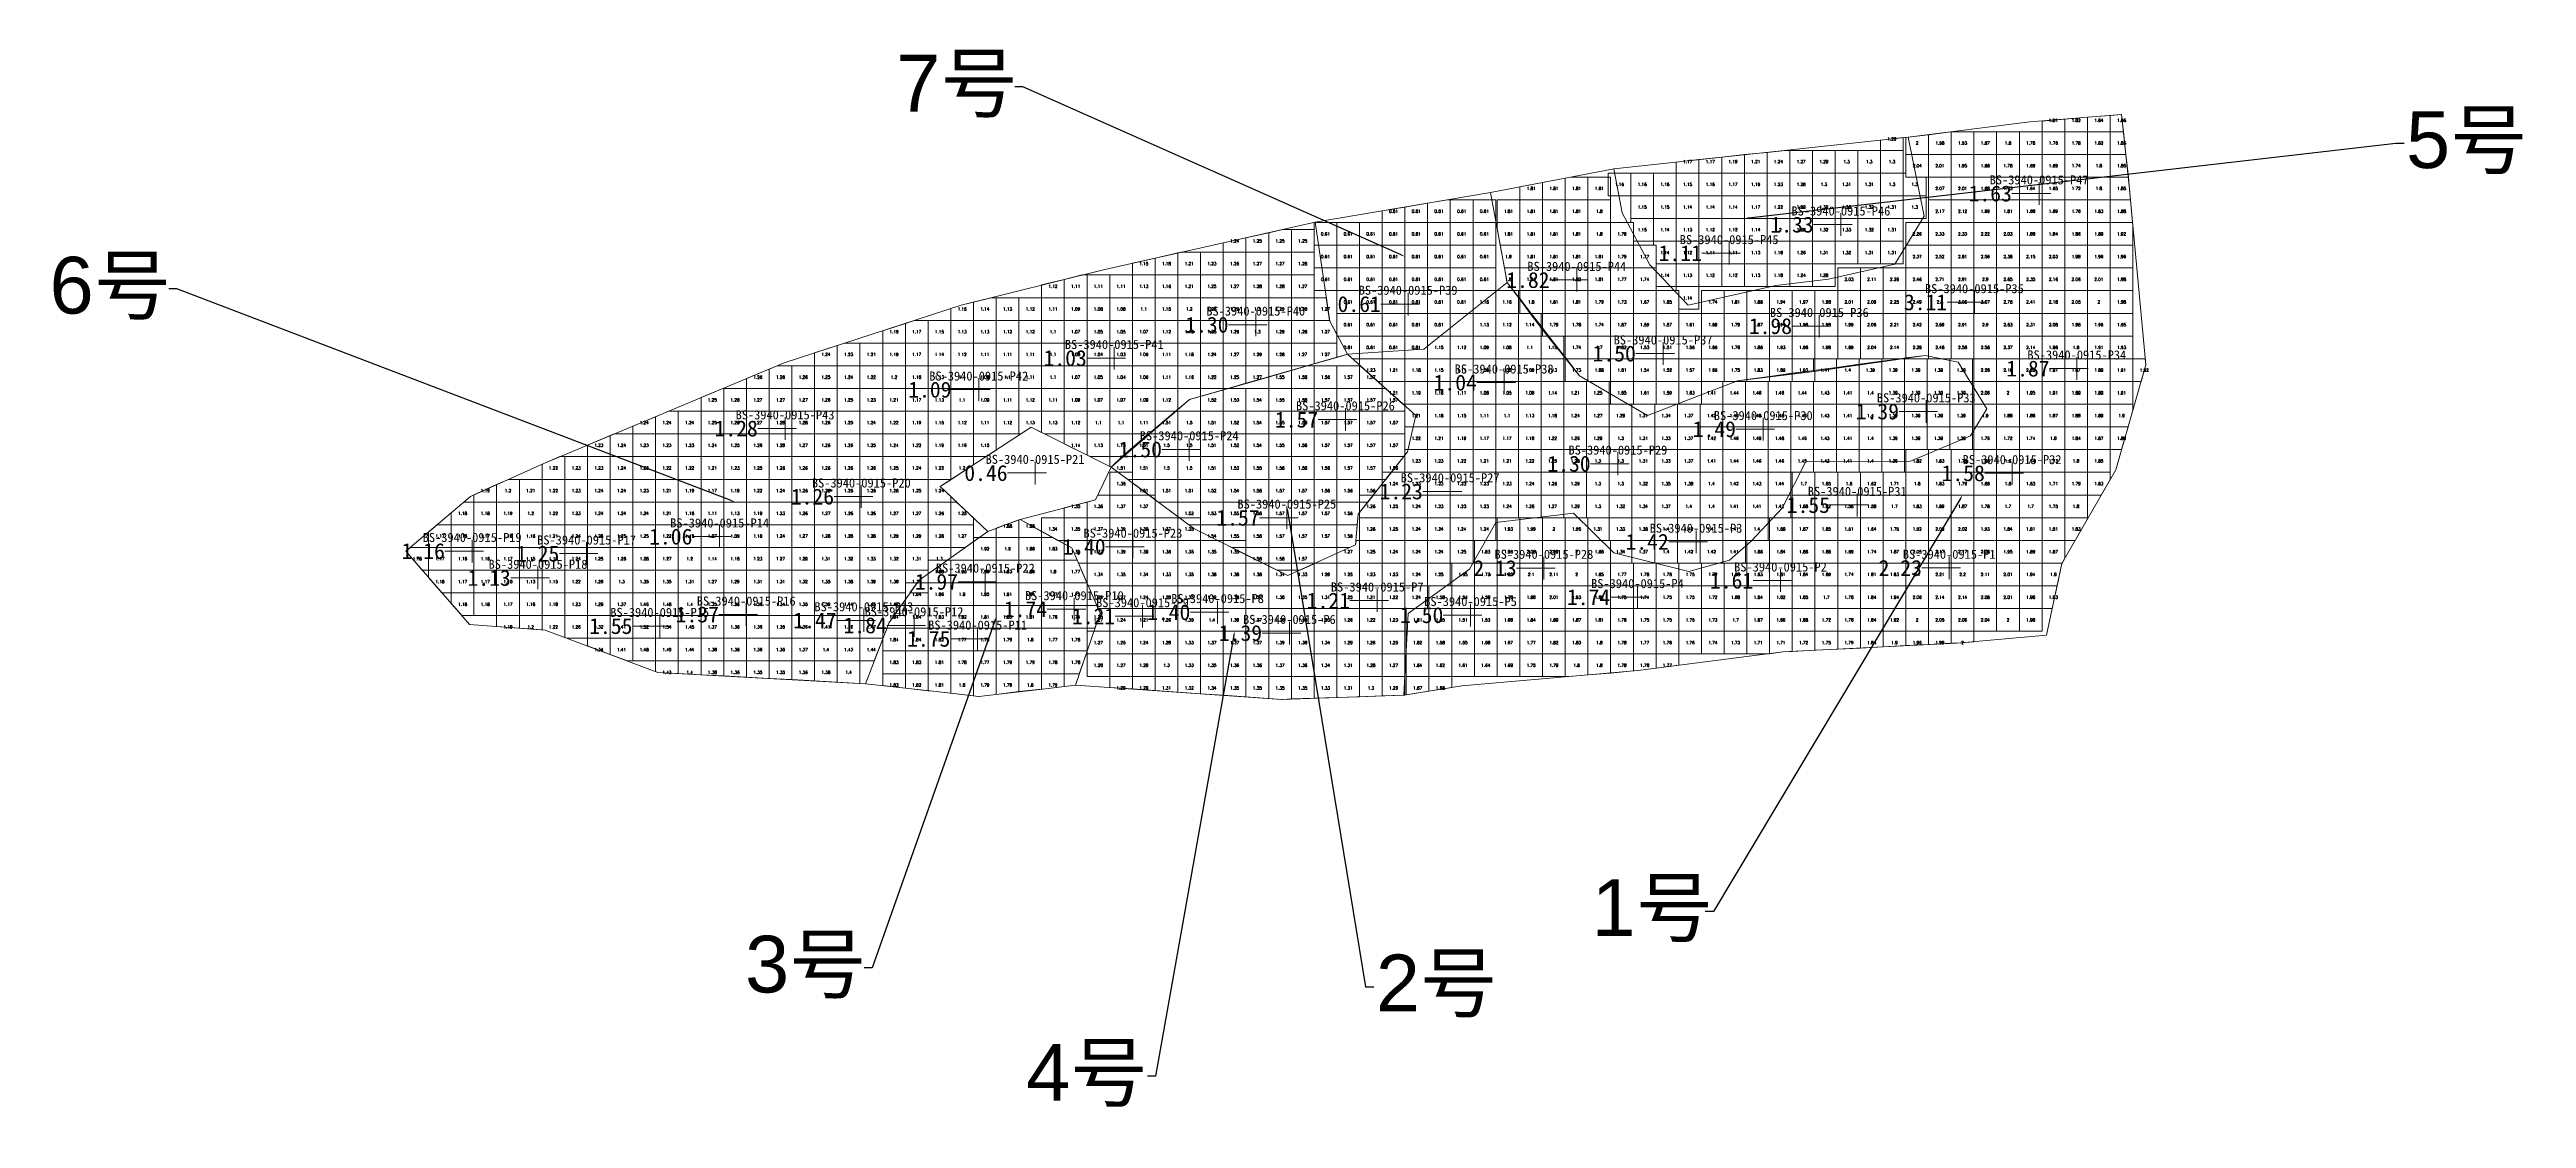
# Model space of a CAD drawing. Header units: inches. Extents: x 469985 to 470094, y 4349619 to 4349666.
import ezdxf
from ezdxf import colors
from ezdxf.entities.mleader import LeaderData, LeaderLine
from ezdxf.enums import TextEntityAlignment as Align
from ezdxf.math import Vec2, Vec3

# ---------------------------------------------------------------- set-up
doc = ezdxf.new("R2010")
doc.units = ezdxf.units.IN
doc.header["$MEASUREMENT"] = 0
for name, color, linetype, lineweight in [('0.500-1.000', 7, 'Continuous', 0), ('1.500-3.000', 7, 'Continuous', 0), ('点', 7, 'Continuous', 0), ('爆区方格网', 7, 'Continuous', 0), ('线条', 7, 'Continuous', 0), ('钻孔', 7, 'Continuous', 0)]:
    doc.layers.add(name, color=color, linetype=linetype, lineweight=lineweight)
doc.styles.add('3dmine_textStyle_1', font='txt.shx', dxfattribs={"height": 1, "bigfont": 'gbcbig.shx'})
doc.styles.add('3dmine_textStyle_2', font='simsunb.ttf', dxfattribs={"height": 1})
doc.styles.get("Standard").update_dxf_attribs({"font": 'arial.ttf'})

msp = doc.modelspace()

# ---------------------------------------------------------------- hatches: boundary and pattern name
at = {"layer": '钻孔', "linetype": 'Continuous', "lineweight": 0, "true_color": 0xff0000, "extrusion": (0, 1, 0)}
for points in [[(-470073.55, 3929.67), (-470072.55, 3929.67), (-470072.55, 3940.67), (-470073.55, 3940.67)], [(-470053.19, 3929.82), (-470052.19, 3929.82), (-470052.19, 3940.82), (-470053.19, 3940.82)], [(-470063.87, 3929.74), (-470062.87, 3929.74), (-470062.87, 3940.74), (-470063.87, 3940.74)], [(-470056.99, 3929.75), (-470055.99, 3929.75), (-470055.99, 3940.75), (-470056.99, 3940.75)], [(-470075.21, 3929.81), (-470074.21, 3929.81), (-470074.21, 3940.81), (-470075.21, 3940.81)], [(-470043, 3930.26), (-470042, 3930.26), (-470042, 3940.26), (-470043, 3940.26)], [(-470036.12, 3930.09), (-470035.12, 3930.09), (-470035.12, 3940.09), (-470036.12, 3940.09)], [(-470072.36, 3929.93), (-470071.36, 3929.93), (-470071.36, 3940.93), (-470072.36, 3940.93)], [(-470040.42, 3930.3), (-470039.42, 3930.3), (-470039.42, 3940.3), (-470040.42, 3940.3)], [(-470065.54, 3930.07), (-470064.54, 3930.07), (-470064.54, 3941.07), (-470065.54, 3941.07)], [(-470051.74, 3929.7), (-470050.74, 3929.7), (-470050.74, 3940.7), (-470051.74, 3940.7)], [(-470069.59, 3930.1), (-470068.59, 3930.1), (-470068.59, 3941.1), (-470069.59, 3941.1)], [(-470027.14, 3929.87), (-470026.14, 3929.87), (-470026.14, 3939.87), (-470027.14, 3939.87)], [(-470055.86, 3929.85), (-470054.86, 3929.85), (-470054.86, 3940.85), (-470055.86, 3940.85)], [(-470062.16, 3930.19), (-470061.16, 3930.19), (-470061.16, 3941.19), (-470062.16, 3941.19)], [(-470031.06, 3930.06), (-470030.06, 3930.06), (-470030.06, 3940.06), (-470031.06, 3940.06)], [(-470048.51, 3929.68), (-470047.51, 3929.68), (-470047.51, 3940.68), (-470048.51, 3940.68)], [(-470024, 3929.53), (-470023, 3929.53), (-470023, 3939.53), (-470024, 3939.53)], [(-470026.8, 3930), (-470025.8, 3930), (-470025.8, 3940), (-470026.8, 3940)]]:
    msp.add_hatch(color=1, dxfattribs=at).paths.add_polyline_path(points, flags=0)
at = {"layer": '钻孔', "linetype": 'Continuous', "lineweight": 0, "true_color": 0x0000ff, "extrusion": (0, 1, 0)}
for points in [[(-470064.82, 3930.49), (-470063.82, 3930.49), (-470063.82, 3940.49), (-470064.82, 3940.49)], [(-470059.9, 3929.77), (-470058.9, 3929.77), (-470058.9, 3940.77), (-470059.9, 3940.77)], [(-470039.05, 3929.98), (-470038.05, 3929.98), (-470038.05, 3939.98), (-470039.05, 3939.98)], [(-470032.82, 3929.73), (-470031.82, 3929.73), (-470031.82, 3939.73), (-470032.82, 3939.73)], [(-470026.85, 3929.73), (-470025.85, 3929.73), (-470025.85, 3939.73), (-470026.85, 3939.73)], [(-470049.99, 3929.6), (-470048.99, 3929.6), (-470048.99, 3940.6), (-470049.99, 3940.6)], [(-470068.58, 3929.82), (-470067.58, 3929.82), (-470067.58, 3940.82), (-470068.58, 3940.82)], [(-470018.32, 3929.73), (-470017.32, 3929.73), (-470017.32, 3938.73), (-470018.32, 3938.73)], [(-470061.4, 3929.9), (-470060.4, 3929.9), (-470060.4, 3940.9), (-470061.4, 3940.9)], [(-470055, 3929.78), (-470054, 3929.78), (-470054, 3940.78), (-470055, 3940.78)], [(-470021.68, 3930), (-470020.68, 3930), (-470020.68, 3939), (-470021.68, 3939)], [(-470047.61, 3929.53), (-470046.61, 3929.53), (-470046.61, 3940.53), (-470047.61, 3940.53)], [(-470015.44, 3930.35), (-470014.44, 3930.35), (-470014.44, 3938.35), (-470015.44, 3938.35)], [(-470033.64, 3930.36), (-470032.64, 3930.36), (-470032.64, 3940.36), (-470033.64, 3940.36)], [(-470058.44, 3929.92), (-470057.44, 3929.92), (-470057.44, 3940.92), (-470058.44, 3940.92)], [(-470004.54, 3929.57), (-470003.54, 3929.57), (-470003.54, 3937.57), (-470004.54, 3937.57)], [(-470009.58, 3929.96), (-470008.58, 3929.96), (-470008.58, 3937.96), (-470009.58, 3937.96)], [(-470007.44, 3929.85), (-470006.44, 3929.85), (-470006.44, 3937.85), (-470007.44, 3937.85)], [(-470016.61, 3929.75), (-470015.61, 3929.75), (-470015.61, 3938.75), (-470016.61, 3938.75)], [(-470021.79, 3930.33), (-470020.79, 3930.33), (-470020.79, 3939.33), (-470021.79, 3939.33)], [(-470034.06, 3930.21), (-470033.06, 3930.21), (-470033.06, 3940.21), (-470034.06, 3940.21)], [(-470037.37, 3930.27), (-470036.37, 3930.27), (-470036.37, 3940.27), (-470037.37, 3940.27)], [(-470044.4, 3930.42), (-470043.4, 3930.42), (-470043.4, 3940.42), (-470044.4, 3940.42)], [(-470012.8, 3930.42), (-470011.8, 3930.42), (-470011.8, 3938.42), (-470012.8, 3938.42)], [(-470040.53, 3930.29), (-470039.53, 3930.29), (-470039.53, 3940.29), (-470040.53, 3940.29)]]:
    msp.add_hatch(color=5, dxfattribs=at).paths.add_polyline_path(points, flags=0)
at = {"layer": '钻孔', "linetype": 'Continuous', "lineweight": 0, "extrusion": (0, 1, 0)}
msp.add_hatch(color=1, dxfattribs=at).paths.add_polyline_path([(-470070.7, 3929.55), (-470069.7, 3929.55), (-470069.7, 3940.55), (-470070.7, 3940.55)], flags=0)
at = {"layer": '钻孔', "linetype": 'Continuous', "lineweight": 0, "true_color": 0x00ffff, "extrusion": (0, 1, 0)}
msp.add_hatch(color=4, dxfattribs=at).paths.add_polyline_path([(-470045.76, 3930.21), (-470044.76, 3930.21), (-470044.76, 3940.21), (-470045.76, 3940.21)], flags=0)
at = {"layer": '钻孔', "linetype": 'Continuous', "lineweight": 0, "true_color": 0x808080, "extrusion": (0, 1, 0)}
msp.add_hatch(color=8, dxfattribs=at).paths.add_polyline_path([(-470029.33, 3929.77), (-470028.33, 3929.77), (-470028.33, 3939.77), (-470029.33, 3939.77)], flags=0)

# ---------------------------------------------------------------- linework, layer by layer
at = {"color": 7, "linetype": 'Continuous', "lineweight": 0, "elevation": 3935.36}
for points in [[(470049.13, 4349655.87), (470050.74, 4349653.72), (470052.31, 4349651.76), (470055.3, 4349650.01), (470059.27, 4349651.54), (470062.64, 4349651.95), (470067.53, 4349652.66), (470068.99, 4349652.36), (470070.25, 4349650.3), (470069.53, 4349649.12), (470066.88, 4349648), (470062.27, 4349647.98), (470061.24, 4349645.93), (470059.87, 4349644.48), (470058.91, 4349643.64), (470057.13, 4349643.14), (470053.82, 4349643.96), (470052.04, 4349645.71), (470048.63, 4349645.3), (470047.47, 4349643.25), (470044.76, 4349641.29), (470044.57, 4349637.69), (470047.12, 4349638.11), (470054.88, 4349638.78), (470061.27, 4349639.6), (470068.93, 4349639.99), (470072.87, 4349640.33), (470073.55, 4349643.49), (470075.93, 4349647.62), (470077.25, 4349652.24), (470076.52, 4349660.13), (470076.18, 4349663.27), (470072.14, 4349662.94), (470066.79, 4349662.27), (470067.49, 4349658.79), (470066.2, 4349656.67), (470063.28, 4349656.01), (470060.96, 4349655.73), (470057.09, 4349654.87), (470055.41, 4349656.65), (470054.19, 4349658.94), (470053.82, 4349660.88), (470048.39, 4349659.84), (470049.13, 4349655.87)], [(470053.82, 4349660.88), (470054.19, 4349658.94), (470055.41, 4349656.65), (470057.09, 4349654.87), (470060.96, 4349655.73), (470063.28, 4349656.01), (470066.2, 4349656.67), (470067.49, 4349658.79), (470066.79, 4349662.27), (470053.82, 4349660.88), (470053.82, 4349660.88)], [(470000.62, 4349644.03), (470003.43, 4349640.81), (470006.75, 4349640.56), (470011.72, 4349638.7), (470020.87, 4349638.2), (470021.9, 4349640.9), (470023.22, 4349642.76), (470026.25, 4349644.91), (470024.15, 4349646.88), (470028.16, 4349649.5), (470031.69, 4349647.74), (470032.43, 4349648.44), (470035.13, 4349650.71), (470042.09, 4349652.71), (470042.09, 4349652.71), (470041.31, 4349654.16), (470040.66, 4349658.52), (470031.34, 4349656.43), (470025.07, 4349654.87), (470017.28, 4349652.33), (470006.69, 4349647.9), (470003.47, 4349646.45), (470000.62, 4349644.03)], [(470027.68, 4349645.43), (470030.99, 4349646.3), (470031.69, 4349647.74), (470035.32, 4349645.04), (470039.47, 4349642.96), (470042.45, 4349644.32), (470042.56, 4349645.67), (470044.74, 4349648.41), (470045.1, 4349650.01), (470042.09, 4349652.71), (470045.45, 4349652.94), (470049.13, 4349655.87), (470052.31, 4349651.76), (470055.3, 4349650.01), (470059.27, 4349651.54), (470067.53, 4349652.66), (470068.99, 4349652.36), (470070.25, 4349650.3), (470069.53, 4349649.12), (470066.88, 4349648), (470062.27, 4349647.98), (470061.24, 4349645.93), (470059.87, 4349644.48), (470058.91, 4349643.64), (470057.13, 4349643.14), (470053.82, 4349643.96), (470052.04, 4349645.71), (470048.63, 4349645.3), (470047.47, 4349643.25), (470044.76, 4349641.29), (470044.57, 4349637.69), (470039.2, 4349637.51), (470030.11, 4349638.14), (470031.2, 4349641.3), (470029.95, 4349644.18), (470027.68, 4349645.43), (470027.68, 4349645.43)]]:
    msp.add_lwpolyline(points, dxfattribs=at)
at = {"layer": '0.500-1.000', "color": 4, "linetype": 'Continuous', "lineweight": 0, "true_color": 0x00ffff}
msp.add_lwpolyline([(470049.13, 4349655.87), (470045.45, 4349652.94), (470042.09, 4349652.71), (470041.31, 4349654.16), (470040.66, 4349658.52), (470048.39, 4349659.84), (470049.13, 4349655.87)], dxfattribs=at)
at = {"layer": '1.500-3.000', "color": 1, "linetype": 'Continuous', "lineweight": 0, "true_color": 0xff0000}
for points in [[(470045.1, 4349650.01), (470044.74, 4349648.41), (470043.05, 4349646.28), (470042.56, 4349645.67), (470042.45, 4349644.32), (470039.47, 4349642.96), (470035.74, 4349644.83), (470035.32, 4349645.04), (470031.69, 4349647.74), (470035.13, 4349650.71), (470038.1, 4349651.56), (470042.09, 4349652.71), (470045.1, 4349650.01)], [(470028.92, 4349644.74), (470029.95, 4349644.18), (470031.2, 4349641.3), (470030.11, 4349638.14), (470028.79, 4349637.98), (470025.85, 4349637.64), (470023.85, 4349637.87), (470020.87, 4349638.2), (470021.9, 4349640.9), (470023.22, 4349642.76), (470023.72, 4349643.11), (470026.25, 4349644.91), (470027.68, 4349645.43), (470028.92, 4349644.74)]]:
    msp.add_lwpolyline(points, dxfattribs=at)
at = {"layer": '点', "color": 138, "linetype": 'Continuous', "lineweight": 0, "true_color": 0x004c4c}
for points, elevation in [([(470073.06, 4349659.79), (470072.06, 4349659.79)], 3940.67), ([(470072.55, 4349659.29), (470072.55, 4349660.29)], 3940.67), ([(470064.32, 4349658.42), (470063.32, 4349658.42)], 3940.49), ([(470063.82, 4349657.92), (470063.82, 4349658.92)], 3940.49), ([(470059.4, 4349657.16), (470058.4, 4349657.16)], 3940.77), ([(470058.9, 4349656.66), (470058.9, 4349657.66)], 3940.77), ([(470052.19, 4349655.48), (470052.19, 4349656.48)], 3940.82), ([(470044.76, 4349654.42), (470044.76, 4349655.42)], 3940.21), ([(470052.69, 4349655.98), (470051.69, 4349655.98)], 3940.82), ([(470038.55, 4349654.01), (470037.55, 4349654.01)], 3939.98), ([(470038.05, 4349653.51), (470038.05, 4349654.51)], 3939.98), ([(470045.26, 4349654.92), (470044.26, 4349654.92)], 3940.21), ([(470063.37, 4349653.95), (470062.37, 4349653.95)], 3940.74), ([(470062.87, 4349653.45), (470062.87, 4349654.45)], 3940.74), ([(470031.82, 4349652.04), (470031.82, 4349653.04)], 3939.73), ([(470055.99, 4349652.24), (470055.99, 4349653.24)], 3940.75), ([(470032.32, 4349652.54), (470031.32, 4349652.54)], 3939.73), ([(470048.99, 4349650.96), (470048.99, 4349651.96)], 3940.6), ([(470056.49, 4349652.74), (470055.49, 4349652.74)], 3940.75), ([(470074.71, 4349652.08), (470073.71, 4349652.08)], 3940.81), ([(470074.21, 4349651.58), (470074.21, 4349652.58)], 3940.81), ([(470026.35, 4349651.15), (470025.35, 4349651.15)], 3939.73), ([(470025.85, 4349650.65), (470025.85, 4349651.65)], 3939.73), ([(470049.49, 4349651.46), (470048.49, 4349651.46)], 3940.6), ([(470067.58, 4349649.69), (470067.58, 4349650.69)], 3940.82), ([(470017.32, 4349648.94), (470017.32, 4349649.94)], 3938.73), ([(470042.5, 4349649.83), (470041.5, 4349649.83)], 3940.26), ([(470042, 4349649.33), (470042, 4349650.33)], 3940.26), ([(470060.4, 4349648.91), (470060.4, 4349649.91)], 3940.9), ([(470068.08, 4349650.19), (470067.08, 4349650.19)], 3940.82), ([(470017.82, 4349649.44), (470016.82, 4349649.44)], 3938.73), ([(470035.62, 4349648.52), (470034.62, 4349648.52)], 3940.09), ([(470035.12, 4349648.02), (470035.12, 4349649.02)], 3940.09), ([(470060.9, 4349649.41), (470059.9, 4349649.41)], 3940.9), ([(470028.83, 4349647.48), (470027.83, 4349647.48)], 3939.77), ([(470028.33, 4349646.98), (470028.33, 4349647.98)], 3939.77), ([(470054.5, 4349647.89), (470053.5, 4349647.89)], 3940.78), ([(470054, 4349647.39), (470054, 4349648.39)], 3940.78), ([(470071.86, 4349647.47), (470070.86, 4349647.47)], 3940.93), ([(470071.36, 4349646.97), (470071.36, 4349647.97)], 3940.93), ([(470021.18, 4349646.44), (470020.18, 4349646.44)], 3939), ([(470020.68, 4349645.94), (470020.68, 4349646.94)], 3939), ([(470047.12, 4349646.67), (470046.12, 4349646.67)], 3940.53), ([(470046.61, 4349646.17), (470046.61, 4349647.17)], 3940.53), ([(470064.54, 4349645.57), (470064.54, 4349646.57)], 3941.07), ([(470014.44, 4349644.18), (470014.44, 4349645.18)], 3938.35), ([(470039.92, 4349645.51), (470038.92, 4349645.51)], 3940.3), ([(470039.42, 4349645.01), (470039.42, 4349646.01)], 3940.3), ([(470065.04, 4349646.07), (470064.04, 4349646.07)], 3941.07), ([(470003.54, 4349643.54), (470003.54, 4349644.54)], 3937.57), ([(470008.58, 4349643.43), (470008.58, 4349644.43)], 3937.96), ([(470014.94, 4349644.68), (470013.94, 4349644.68)], 3938.35), ([(470033.14, 4349644.23), (470032.14, 4349644.23)], 3940.36), ([(470032.64, 4349643.73), (470032.64, 4349644.73)], 3940.36), ([(470057.94, 4349644.45), (470056.94, 4349644.45)], 3940.92), ([(470057.44, 4349643.95), (470057.44, 4349644.95)], 3940.92), ([(470004.04, 4349644.04), (470003.04, 4349644.04)], 3937.57), ([(470006.44, 4349642.36), (470006.44, 4349643.36)], 3937.85), ([(470009.08, 4349643.93), (470008.08, 4349643.93)], 3937.96), ([(470026.14, 4349642.19), (470026.14, 4349643.19)], 3939.87), ([(470051.24, 4349643.29), (470050.24, 4349643.29)], 3940.7), ([(470050.74, 4349642.79), (470050.74, 4349643.79)], 3940.7), ([(470061.16, 4349642.24), (470061.16, 4349643.24)], 3941.19), ([(470069.09, 4349643.3), (470068.09, 4349643.3)], 3941.1), ([(470068.59, 4349642.8), (470068.59, 4349643.8)], 3941.1), ([(470006.94, 4349642.86), (470005.94, 4349642.86)], 3937.85), ([(470026.64, 4349642.69), (470025.64, 4349642.69)], 3939.87), ([(470030.06, 4349640.98), (470030.06, 4349641.98)], 3940.06), ([(470043.4, 4349641.36), (470043.4, 4349642.36)], 3940.43), ([(470055.36, 4349642.01), (470054.36, 4349642.01)], 3940.85), ([(470054.86, 4349641.51), (470054.86, 4349642.51)], 3940.85), ([(470061.66, 4349642.74), (470060.66, 4349642.74)], 3941.19), ([(470011.8, 4349640.24), (470011.8, 4349641.24)], 3938.43), ([(470016.11, 4349641.25), (470015.11, 4349641.25)], 3938.75), ([(470015.61, 4349640.75), (470015.61, 4349641.75)], 3938.75), ([(470021.3, 4349640.99), (470020.3, 4349640.99)], 3939.33), ([(470020.79, 4349640.49), (470020.79, 4349641.49)], 3939.33), ([(470023, 4349640.27), (470023, 4349641.27)], 3939.53), ([(470030.56, 4349641.48), (470029.56, 4349641.48)], 3940.06), ([(470033.56, 4349641.17), (470032.56, 4349641.17)], 3940.21), ([(470033.06, 4349640.67), (470033.06, 4349641.67)], 3940.21), ([(470036.87, 4349641.35), (470035.87, 4349641.35)], 3940.27), ([(470036.37, 4349640.85), (470036.37, 4349641.85)], 3940.27), ([(470039.53, 4349639.93), (470039.53, 4349640.93)], 3940.29), ([(470043.9, 4349641.86), (470042.9, 4349641.86)], 3940.43), ([(470048.01, 4349641.22), (470047.01, 4349641.22)], 3940.68), ([(470047.51, 4349640.72), (470047.51, 4349641.72)], 3940.68), ([(470012.3, 4349640.74), (470011.3, 4349640.74)], 3938.43), ([(470023.5, 4349640.77), (470022.5, 4349640.77)], 3939.53), ([(470026.3, 4349640.18), (470025.3, 4349640.18)], 3940), ([(470025.8, 4349639.68), (470025.8, 4349640.68)], 3940), ([(470040.03, 4349640.43), (470039.03, 4349640.43)], 3940.29)]:
    msp.add_lwpolyline(points, dxfattribs=dict(at, elevation=elevation))
at = {"layer": '点', "color": 1, "linetype": 'Continuous', "lineweight": 0, "elevation": 3940.55}
for points in [[(470070.2, 4349655), (470069.2, 4349655)], [(470069.7, 4349654.5), (470069.7, 4349655.5)]]:
    msp.add_lwpolyline(points, dxfattribs=at)
at = {"layer": '爆区方格网', "color": 1, "linetype": 'Continuous', "lineweight": 0, "true_color": 0xff0000}
for points, elevation in [([(470073.68, 4349662.51), (470072.68, 4349662.51), (470072.68, 4349662.98), (470073.68, 4349663.06), (470073.68, 4349662.51)], 3940.68), ([(470074.68, 4349662.51), (470073.68, 4349662.51), (470073.68, 4349663.06), (470074.68, 4349663.15), (470074.68, 4349662.51)], 3940.68), ([(470075.68, 4349662.51), (470074.68, 4349662.51), (470074.68, 4349663.15), (470075.68, 4349663.23), (470075.68, 4349662.51)], 3940.68), ([(470076.26, 4349662.51), (470075.68, 4349662.51), (470075.68, 4349663.23), (470076.18, 4349663.27), (470076.26, 4349662.51)], 3940.68), ([(470067.68, 4349661.51), (470066.68, 4349661.51), (470066.68, 4349662.26), (470066.79, 4349662.27), (470067.68, 4349662.38), (470067.68, 4349661.51)], 3940.68), ([(470067.68, 4349660.51), (470066.68, 4349660.51), (470066.68, 4349661.51), (470067.68, 4349661.51), (470067.68, 4349660.51)], 3940.68), ([(470068.68, 4349661.51), (470067.68, 4349661.51), (470067.68, 4349662.38), (470068.68, 4349662.51), (470068.68, 4349661.51)], 3940.68), ([(470068.68, 4349660.51), (470067.68, 4349660.51), (470067.68, 4349661.51), (470068.68, 4349661.51), (470068.68, 4349660.51)], 3940.68), ([(470069.68, 4349661.51), (470068.68, 4349661.51), (470068.68, 4349662.51), (470068.74, 4349662.51), (470069.68, 4349662.51), (470069.68, 4349661.51)], 3940.68), ([(470069.68, 4349660.51), (470068.68, 4349660.51), (470068.68, 4349661.51), (470069.68, 4349661.51), (470069.68, 4349660.51)], 3940.68), ([(470070.68, 4349661.51), (470069.68, 4349661.51), (470069.68, 4349662.51), (470070.68, 4349662.51), (470070.68, 4349661.51)], 3940.68), ([(470070.68, 4349660.51), (470069.68, 4349660.51), (470069.68, 4349661.51), (470070.68, 4349661.51), (470070.68, 4349660.51)], 3940.68), ([(470071.68, 4349661.51), (470070.68, 4349661.51), (470070.68, 4349662.51), (470071.68, 4349662.51), (470071.68, 4349661.51)], 3940.68), ([(470071.68, 4349660.51), (470070.68, 4349660.51), (470070.68, 4349661.51), (470071.68, 4349661.51), (470071.68, 4349660.51)], 3940.68), ([(470072.68, 4349661.51), (470071.68, 4349661.51), (470071.68, 4349662.51), (470072.68, 4349662.51), (470072.68, 4349661.51)], 3940.68), ([(470072.68, 4349660.51), (470071.68, 4349660.51), (470071.68, 4349661.51), (470072.68, 4349661.51), (470072.68, 4349660.51)], 3940.68), ([(470073.68, 4349661.51), (470072.68, 4349661.51), (470072.68, 4349662.51), (470073.68, 4349662.51), (470073.68, 4349661.51)], 3940.68), ([(470073.68, 4349660.51), (470072.68, 4349660.51), (470072.68, 4349661.51), (470073.68, 4349661.51), (470073.68, 4349660.51)], 3940.68), ([(470074.68, 4349661.51), (470073.68, 4349661.51), (470073.68, 4349662.51), (470074.68, 4349662.51), (470074.68, 4349661.51)], 3940.68), ([(470074.68, 4349660.51), (470073.68, 4349660.51), (470073.68, 4349661.51), (470074.68, 4349661.51), (470074.68, 4349660.51)], 3940.68), ([(470075.68, 4349661.51), (470074.68, 4349661.51), (470074.68, 4349662.51), (470075.68, 4349662.51), (470075.68, 4349661.51)], 3940.68), ([(470075.68, 4349660.51), (470074.68, 4349660.51), (470074.68, 4349661.51), (470075.68, 4349661.51), (470075.68, 4349660.51)], 3940.68), ([(470076.37, 4349661.51), (470075.68, 4349661.51), (470075.68, 4349662.51), (470076.26, 4349662.51), (470076.37, 4349661.51)], 3940.68), ([(470076.48, 4349660.51), (470075.68, 4349660.51), (470075.68, 4349661.51), (470076.37, 4349661.51), (470076.48, 4349660.51)], 3940.68), ([(470051.68, 4349659.51), (470050.68, 4349659.51), (470050.68, 4349660.28), (470051.68, 4349660.47), (470051.68, 4349659.51)], 3940.68), ([(470052.68, 4349659.51), (470051.68, 4349659.51), (470051.68, 4349660.47), (470051.92, 4349660.51), (470052.68, 4349660.51), (470052.68, 4349659.51)], 3940.68), ([(470053.68, 4349659.51), (470052.68, 4349659.51), (470052.68, 4349660.51), (470053.68, 4349660.51), (470053.68, 4349659.51)], 3940.68), ([(470068.68, 4349659.51), (470067.68, 4349659.51), (470067.68, 4349660.51), (470068.68, 4349660.51), (470068.68, 4349659.51)], 3940.68), ([(470069.68, 4349659.51), (470068.68, 4349659.51), (470068.68, 4349660.51), (470069.68, 4349660.51), (470069.68, 4349659.51)], 3940.68), ([(470070.68, 4349659.51), (470069.68, 4349659.51), (470069.68, 4349660.51), (470070.68, 4349660.51), (470070.68, 4349659.51)], 3940.68), ([(470071.68, 4349659.51), (470070.68, 4349659.51), (470070.68, 4349660.51), (470071.68, 4349660.51), (470071.68, 4349659.51)], 3940.68), ([(470072.68, 4349659.51), (470071.68, 4349659.51), (470071.68, 4349660.51), (470072.68, 4349660.51), (470072.68, 4349659.51)], 3940.68), ([(470073.68, 4349659.51), (470072.68, 4349659.51), (470072.68, 4349660.51), (470073.68, 4349660.51), (470073.68, 4349659.51)], 3940.68), ([(470074.68, 4349659.51), (470073.68, 4349659.51), (470073.68, 4349660.51), (470074.68, 4349660.51), (470074.68, 4349659.51)], 3940.68), ([(470075.68, 4349659.51), (470074.68, 4349659.51), (470074.68, 4349660.51), (470075.68, 4349660.51), (470075.68, 4349659.51)], 3940.68), ([(470076.52, 4349660.13), (470076.58, 4349659.51), (470075.68, 4349659.51), (470075.68, 4349660.51), (470076.48, 4349660.51), (470076.52, 4349660.13)], 3940.68), ([(470049.68, 4349658.51), (470048.68, 4349658.51), (470048.68, 4349659.51), (470049.68, 4349659.51), (470049.68, 4349658.51)], 3940.68), ([(470050.68, 4349659.51), (470049.68, 4349659.51), (470049.68, 4349660.08), (470050.68, 4349660.28), (470050.68, 4349659.51)], 3940.68), ([(470050.68, 4349658.51), (470049.68, 4349658.51), (470049.68, 4349659.51), (470050.68, 4349659.51), (470050.68, 4349658.51)], 3940.68), ([(470051.68, 4349658.51), (470050.68, 4349658.51), (470050.68, 4349659.51), (470051.68, 4349659.51), (470051.68, 4349658.51)], 3940.68), ([(470052.68, 4349658.51), (470051.68, 4349658.51), (470051.68, 4349659.51), (470052.68, 4349659.51), (470052.68, 4349658.51)], 3940.68), ([(470053.68, 4349658.51), (470052.68, 4349658.51), (470052.68, 4349659.51), (470053.68, 4349659.51), (470053.68, 4349658.51)], 3940.68), ([(470068.68, 4349658.51), (470067.68, 4349658.51), (470067.68, 4349659.51), (470068.68, 4349659.51), (470068.68, 4349658.51)], 3940.68), ([(470069.68, 4349658.51), (470068.68, 4349658.51), (470068.68, 4349659.51), (470069.68, 4349659.51), (470069.68, 4349658.51)], 3940.68), ([(470070.68, 4349658.51), (470069.68, 4349658.51), (470069.68, 4349659.51), (470070.68, 4349659.51), (470070.68, 4349658.51)], 3940.68), ([(470071.68, 4349658.51), (470070.68, 4349658.51), (470070.68, 4349659.51), (470071.68, 4349659.51), (470071.68, 4349658.51)], 3940.68), ([(470072.68, 4349658.51), (470071.68, 4349658.51), (470071.68, 4349659.51), (470072.68, 4349659.51), (470072.68, 4349658.51)], 3940.68), ([(470073.68, 4349658.51), (470072.68, 4349658.51), (470072.68, 4349659.51), (470073.68, 4349659.51), (470073.68, 4349658.51)], 3940.68), ([(470074.68, 4349658.51), (470073.68, 4349658.51), (470073.68, 4349659.51), (470074.68, 4349659.51), (470074.68, 4349658.51)], 3940.68), ([(470075.68, 4349658.51), (470074.68, 4349658.51), (470074.68, 4349659.51), (470075.68, 4349659.51), (470075.68, 4349658.51)], 3940.68), ([(470076.67, 4349658.51), (470075.68, 4349658.51), (470075.68, 4349659.51), (470076.58, 4349659.51), (470076.67, 4349658.51)], 3940.68), ([(470049.68, 4349657.51), (470048.82, 4349657.51), (470048.68, 4349658.26), (470048.68, 4349658.51), (470049.68, 4349658.51), (470049.68, 4349657.51)], 3940.68), ([(470050.68, 4349657.51), (470049.68, 4349657.51), (470049.68, 4349658.51), (470050.68, 4349658.51), (470050.68, 4349657.51)], 3940.68), ([(470051.68, 4349657.51), (470050.68, 4349657.51), (470050.68, 4349658.51), (470051.68, 4349658.51), (470051.68, 4349657.51)], 3940.68), ([(470052.68, 4349657.51), (470051.68, 4349657.51), (470051.68, 4349658.51), (470052.68, 4349658.51), (470052.68, 4349657.51)], 3940.68), ([(470053.68, 4349657.51), (470052.68, 4349657.51), (470052.68, 4349658.51), (470053.68, 4349658.51), (470053.68, 4349657.51)], 3940.68), ([(470054.68, 4349657.51), (470053.68, 4349657.51), (470053.68, 4349658.51), (470054.68, 4349658.51), (470054.68, 4349657.51)], 3940.68), ([(470067.68, 4349657.51), (470066.68, 4349657.51), (470066.68, 4349658.51), (470067.68, 4349658.51), (470067.68, 4349657.51)], 3940.68), ([(470068.68, 4349657.51), (470067.68, 4349657.51), (470067.68, 4349658.51), (470068.68, 4349658.51), (470068.68, 4349657.51)], 3940.68), ([(470069.68, 4349657.51), (470068.68, 4349657.51), (470068.68, 4349658.51), (470069.68, 4349658.51), (470069.68, 4349657.51)], 3940.68), ([(470070.68, 4349657.51), (470069.68, 4349657.51), (470069.68, 4349658.51), (470070.68, 4349658.51), (470070.68, 4349657.51)], 3940.68), ([(470071.68, 4349657.51), (470070.68, 4349657.51), (470070.68, 4349658.51), (470071.68, 4349658.51), (470071.68, 4349657.51)], 3940.68), ([(470072.68, 4349657.51), (470071.68, 4349657.51), (470071.68, 4349658.51), (470072.68, 4349658.51), (470072.68, 4349657.51)], 3940.68), ([(470073.68, 4349657.51), (470072.68, 4349657.51), (470072.68, 4349658.51), (470073.68, 4349658.51), (470073.68, 4349657.51)], 3940.68), ([(470074.68, 4349657.51), (470073.68, 4349657.51), (470073.68, 4349658.51), (470074.68, 4349658.51), (470074.68, 4349657.51)], 3940.68), ([(470075.68, 4349657.51), (470074.68, 4349657.51), (470074.68, 4349658.51), (470075.68, 4349658.51), (470075.68, 4349657.51)], 3940.68), ([(470076.68, 4349658.4), (470076.68, 4349657.51), (470075.68, 4349657.51), (470075.68, 4349658.51), (470076.67, 4349658.51), (470076.68, 4349658.4)], 3940.68), ([(470049.68, 4349656.51), (470049.01, 4349656.51), (470048.82, 4349657.51), (470049.68, 4349657.51), (470049.68, 4349656.51)], 3940.68), ([(470050.68, 4349656.51), (470049.68, 4349656.51), (470049.68, 4349657.51), (470050.68, 4349657.51), (470050.68, 4349656.51)], 3940.68), ([(470051.68, 4349656.51), (470050.68, 4349656.51), (470050.68, 4349657.51), (470051.68, 4349657.51), (470051.68, 4349656.51)], 3940.68), ([(470052.68, 4349656.51), (470051.68, 4349656.51), (470051.68, 4349657.51), (470052.68, 4349657.51), (470052.68, 4349656.51)], 3940.68), ([(470053.68, 4349656.51), (470052.68, 4349656.51), (470052.68, 4349657.51), (470053.68, 4349657.51), (470053.68, 4349656.51)], 3940.68), ([(470054.68, 4349656.51), (470053.68, 4349656.51), (470053.68, 4349657.51), (470054.68, 4349657.51), (470054.68, 4349656.51)], 3940.68), ([(470055.68, 4349656.51), (470054.68, 4349656.51), (470054.68, 4349657.51), (470055.68, 4349657.51), (470055.68, 4349656.51)], 3940.68), ([(470067.68, 4349656.51), (470066.68, 4349656.51), (470066.68, 4349657.51), (470067.68, 4349657.51), (470067.68, 4349656.51)], 3940.68), ([(470068.68, 4349656.51), (470067.68, 4349656.51), (470067.68, 4349657.51), (470068.68, 4349657.51), (470068.68, 4349656.51)], 3940.68), ([(470069.68, 4349656.51), (470068.68, 4349656.51), (470068.68, 4349657.51), (470069.68, 4349657.51), (470069.68, 4349656.51)], 3940.68), ([(470070.68, 4349656.51), (470069.68, 4349656.51), (470069.68, 4349657.51), (470070.68, 4349657.51), (470070.68, 4349656.51)], 3940.68), ([(470071.68, 4349656.51), (470070.68, 4349656.51), (470070.68, 4349657.51), (470071.68, 4349657.51), (470071.68, 4349656.51)], 3940.68), ([(470072.68, 4349656.51), (470071.68, 4349656.51), (470071.68, 4349657.51), (470072.68, 4349657.51), (470072.68, 4349656.51)], 3940.68), ([(470073.68, 4349656.51), (470072.68, 4349656.51), (470072.68, 4349657.51), (470073.68, 4349657.51), (470073.68, 4349656.51)], 3940.68), ([(470074.68, 4349656.51), (470073.68, 4349656.51), (470073.68, 4349657.51), (470074.68, 4349657.51), (470074.68, 4349656.51)], 3940.68), ([(470075.68, 4349656.51), (470074.68, 4349656.51), (470074.68, 4349657.51), (470075.68, 4349657.51), (470075.68, 4349656.51)], 3940.68), ([(470076.68, 4349656.51), (470075.68, 4349656.51), (470075.68, 4349657.51), (470076.68, 4349657.51), (470076.68, 4349656.51)], 3940.68), ([(470049.68, 4349655.51), (470049.4, 4349655.51), (470049.13, 4349655.87), (470049.39, 4349655.51), (470048.68, 4349655.51), (470048.68, 4349655.52), (470049.13, 4349655.87), (470049.01, 4349656.51), (470049.68, 4349656.51), (470049.68, 4349655.51)], 3940.68), ([(470050.68, 4349655.51), (470049.68, 4349655.51), (470049.68, 4349656.51), (470050.68, 4349656.51), (470050.68, 4349655.51)], 3940.68), ([(470051.68, 4349655.51), (470050.68, 4349655.51), (470050.68, 4349656.51), (470051.68, 4349656.51), (470051.68, 4349655.51)], 3940.68), ([(470052.68, 4349655.51), (470051.68, 4349655.51), (470051.68, 4349656.51), (470052.68, 4349656.51), (470052.68, 4349655.51)], 3940.68), ([(470053.68, 4349655.51), (470052.68, 4349655.51), (470052.68, 4349656.51), (470053.68, 4349656.51), (470053.68, 4349655.51)], 3940.68), ([(470054.68, 4349655.51), (470053.68, 4349655.51), (470053.68, 4349656.51), (470054.68, 4349656.51), (470054.68, 4349655.51)], 3940.68), ([(470055.68, 4349655.51), (470054.68, 4349655.51), (470054.68, 4349656.51), (470055.68, 4349656.51), (470055.68, 4349655.51)], 3940.68), ([(470064.68, 4349655.51), (470063.68, 4349655.51), (470063.68, 4349656.51), (470064.68, 4349656.51), (470064.68, 4349655.51)], 3940.68), ([(470065.68, 4349655.51), (470064.68, 4349655.51), (470064.68, 4349656.51), (470065.68, 4349656.51), (470065.68, 4349655.51)], 3940.68), ([(470066.68, 4349655.51), (470065.68, 4349655.51), (470065.68, 4349656.51), (470066.68, 4349656.51), (470066.68, 4349655.51)], 3940.68), ([(470067.68, 4349655.51), (470066.68, 4349655.51), (470066.68, 4349656.51), (470067.68, 4349656.51), (470067.68, 4349655.51)], 3940.68), ([(470068.68, 4349655.51), (470067.68, 4349655.51), (470067.68, 4349656.51), (470068.68, 4349656.51), (470068.68, 4349655.51)], 3940.68), ([(470069.68, 4349655.51), (470068.68, 4349655.51), (470068.68, 4349656.51), (470069.68, 4349656.51), (470069.68, 4349655.51)], 3940.68), ([(470070.68, 4349655.51), (470069.68, 4349655.51), (470069.68, 4349656.51), (470070.68, 4349656.51), (470070.68, 4349655.51)], 3940.68), ([(470071.68, 4349655.51), (470070.68, 4349655.51), (470070.68, 4349656.51), (470071.68, 4349656.51), (470071.68, 4349655.51)], 3940.68), ([(470072.68, 4349655.51), (470071.68, 4349655.51), (470071.68, 4349656.51), (470072.68, 4349656.51), (470072.68, 4349655.51)], 3940.68), ([(470073.68, 4349655.51), (470072.68, 4349655.51), (470072.68, 4349656.51), (470073.68, 4349656.51), (470073.68, 4349655.51)], 3940.68), ([(470074.68, 4349655.51), (470073.68, 4349655.51), (470073.68, 4349656.51), (470074.68, 4349656.51), (470074.68, 4349655.51)], 3940.68), ([(470075.68, 4349655.51), (470074.68, 4349655.51), (470074.68, 4349656.51), (470075.68, 4349656.51), (470075.68, 4349655.51)], 3940.68), ([(470076.68, 4349655.51), (470075.68, 4349655.51), (470075.68, 4349656.51), (470076.68, 4349656.51), (470076.68, 4349655.51)], 3940.68), ([(470050.68, 4349654.51), (470050.18, 4349654.51), (470049.68, 4349655.16), (470049.68, 4349655.51), (470050.68, 4349655.51), (470050.68, 4349654.51)], 3940.68), ([(470050.14, 4349654.51), (470049.68, 4349654.51), (470049.68, 4349655.13), (470050.14, 4349654.51)], 3940.68), ([(470051.68, 4349654.51), (470050.68, 4349654.51), (470050.68, 4349655.51), (470051.68, 4349655.51), (470051.68, 4349654.51)], 3940.68), ([(470052.68, 4349654.51), (470051.68, 4349654.51), (470051.68, 4349655.51), (470052.68, 4349655.51), (470052.68, 4349654.51)], 3940.68), ([(470053.68, 4349654.51), (470052.68, 4349654.51), (470052.68, 4349655.51), (470053.68, 4349655.51), (470053.68, 4349654.51)], 3940.68), ([(470054.68, 4349654.51), (470053.68, 4349654.51), (470053.68, 4349655.51), (470054.68, 4349655.51), (470054.68, 4349654.51)], 3940.68), ([(470055.68, 4349654.51), (470054.68, 4349654.51), (470054.68, 4349655.51), (470055.68, 4349655.51), (470055.68, 4349654.51)], 3940.68), ([(470056.68, 4349654.51), (470055.68, 4349654.51), (470055.68, 4349655.51), (470056.68, 4349655.51), (470056.68, 4349654.51)], 3940.68), ([(470058.68, 4349654.51), (470057.68, 4349654.51), (470057.68, 4349655.51), (470058.68, 4349655.51), (470058.68, 4349654.51)], 3940.68), ([(470059.68, 4349654.51), (470058.68, 4349654.51), (470058.68, 4349655.51), (470059.68, 4349655.51), (470059.68, 4349654.51)], 3940.68), ([(470060.68, 4349654.51), (470059.68, 4349654.51), (470059.68, 4349655.51), (470060.68, 4349655.51), (470060.68, 4349654.51)], 3940.68), ([(470061.68, 4349654.51), (470060.68, 4349654.51), (470060.68, 4349655.51), (470061.68, 4349655.51), (470061.68, 4349654.51)], 3940.68), ([(470062.68, 4349654.51), (470061.68, 4349654.51), (470061.68, 4349655.51), (470062.68, 4349655.51), (470062.68, 4349654.51)], 3940.68), ([(470063.68, 4349654.51), (470062.68, 4349654.51), (470062.68, 4349655.51), (470063.68, 4349655.51), (470063.68, 4349654.51)], 3940.68), ([(470064.68, 4349654.51), (470063.68, 4349654.51), (470063.68, 4349655.51), (470064.68, 4349655.51), (470064.68, 4349654.51)], 3940.68), ([(470065.68, 4349654.51), (470064.68, 4349654.51), (470064.68, 4349655.51), (470065.68, 4349655.51), (470065.68, 4349654.51)], 3940.68), ([(470066.68, 4349654.51), (470065.68, 4349654.51), (470065.68, 4349655.51), (470066.68, 4349655.51), (470066.68, 4349654.51)], 3940.68), ([(470072.68, 4349654.51), (470071.68, 4349654.51), (470071.68, 4349655.51), (470072.68, 4349655.51), (470072.68, 4349654.51)], 3940.68), ([(470073.68, 4349654.51), (470072.68, 4349654.51), (470072.68, 4349655.51), (470073.68, 4349655.51), (470073.68, 4349654.51)], 3940.68), ([(470074.68, 4349654.51), (470073.68, 4349654.51), (470073.68, 4349655.51), (470074.68, 4349655.51), (470074.68, 4349654.51)], 3940.68), ([(470075.68, 4349654.51), (470074.68, 4349654.51), (470074.68, 4349655.51), (470075.68, 4349655.51), (470075.68, 4349654.51)], 3940.68), ([(470076.68, 4349654.51), (470075.68, 4349654.51), (470075.68, 4349655.51), (470076.68, 4349655.51), (470076.68, 4349654.51)], 3940.68), ([(470051.68, 4349653.51), (470050.95, 4349653.51), (470050.68, 4349653.87), (470050.68, 4349654.51), (470051.68, 4349654.51), (470051.68, 4349653.51)], 3940.68), ([(470052.68, 4349653.51), (470051.68, 4349653.51), (470051.68, 4349654.51), (470052.68, 4349654.51), (470052.68, 4349653.51)], 3940.68), ([(470053.68, 4349653.51), (470052.68, 4349653.51), (470052.68, 4349654.51), (470053.68, 4349654.51), (470053.68, 4349653.51)], 3940.68), ([(470054.68, 4349653.51), (470053.68, 4349653.51), (470053.68, 4349654.51), (470054.68, 4349654.51), (470054.68, 4349653.51)], 3940.68), ([(470055.68, 4349653.51), (470054.68, 4349653.51), (470054.68, 4349654.51), (470055.68, 4349654.51), (470055.68, 4349653.51)], 3940.68), ([(470056.68, 4349653.51), (470055.68, 4349653.51), (470055.68, 4349654.51), (470056.68, 4349654.51), (470056.68, 4349653.51)], 3940.68), ([(470057.68, 4349653.51), (470056.68, 4349653.51), (470056.68, 4349654.51), (470057.68, 4349654.51), (470057.68, 4349653.51)], 3940.68), ([(470058.68, 4349653.51), (470057.68, 4349653.51), (470057.68, 4349654.51), (470058.68, 4349654.51), (470058.68, 4349653.51)], 3940.68), ([(470059.68, 4349653.51), (470058.68, 4349653.51), (470058.68, 4349654.51), (470059.68, 4349654.51), (470059.68, 4349653.51)], 3940.68), ([(470060.68, 4349653.51), (470059.68, 4349653.51), (470059.68, 4349654.51), (470060.68, 4349654.51), (470060.68, 4349653.51)], 3940.68), ([(470061.68, 4349653.51), (470060.68, 4349653.51), (470060.68, 4349654.51), (470061.68, 4349654.51), (470061.68, 4349653.51)], 3940.68), ([(470062.68, 4349653.51), (470061.68, 4349653.51), (470061.68, 4349654.51), (470062.68, 4349654.51), (470062.68, 4349653.51)], 3940.68), ([(470063.68, 4349653.51), (470062.68, 4349653.51), (470062.68, 4349654.51), (470063.68, 4349654.51), (470063.68, 4349653.51)], 3940.68), ([(470064.68, 4349653.51), (470063.68, 4349653.51), (470063.68, 4349654.51), (470064.68, 4349654.51), (470064.68, 4349653.51)], 3940.68), ([(470065.68, 4349653.51), (470064.68, 4349653.51), (470064.68, 4349654.51), (470065.68, 4349654.51), (470065.68, 4349653.51)], 3940.68), ([(470066.68, 4349653.51), (470065.68, 4349653.51), (470065.68, 4349654.51), (470066.68, 4349654.51), (470066.68, 4349653.51)], 3940.68), ([(470072.68, 4349653.51), (470071.68, 4349653.51), (470071.68, 4349654.51), (470072.68, 4349654.51), (470072.68, 4349653.51)], 3940.68), ([(470073.68, 4349653.51), (470072.68, 4349653.51), (470072.68, 4349654.51), (470073.68, 4349654.51), (470073.68, 4349653.51)], 3940.68), ([(470074.68, 4349653.51), (470073.68, 4349653.51), (470073.68, 4349654.51), (470074.68, 4349654.51), (470074.68, 4349653.51)], 3940.68), ([(470075.68, 4349653.51), (470074.68, 4349653.51), (470074.68, 4349654.51), (470075.68, 4349654.51), (470075.68, 4349653.51)], 3940.68), ([(470076.68, 4349653.51), (470075.68, 4349653.51), (470075.68, 4349654.51), (470076.68, 4349654.51), (470076.68, 4349653.51)], 3940.68), ([(470050.74, 4349653.72), (470050.9, 4349653.51), (470050.68, 4349653.51), (470050.68, 4349653.8), (470050.74, 4349653.72)], 3940.68), ([(470052.68, 4349652.51), (470051.73, 4349652.51), (470051.68, 4349652.58), (470051.68, 4349653.51), (470052.68, 4349653.51), (470052.68, 4349652.51)], 3940.68), ([(470053.68, 4349652.51), (470052.68, 4349652.51), (470052.68, 4349653.51), (470053.68, 4349653.51), (470053.68, 4349652.51)], 3940.68), ([(470054.68, 4349652.51), (470053.68, 4349652.51), (470053.68, 4349653.51), (470054.68, 4349653.51), (470054.68, 4349652.51)], 3940.68), ([(470055.68, 4349652.51), (470054.68, 4349652.51), (470054.68, 4349653.51), (470055.68, 4349653.51), (470055.68, 4349652.51)], 3940.68), ([(470056.68, 4349652.51), (470055.68, 4349652.51), (470055.68, 4349653.51), (470056.68, 4349653.51), (470056.68, 4349652.51)], 3940.68), ([(470057.68, 4349652.51), (470056.68, 4349652.51), (470056.68, 4349653.51), (470057.68, 4349653.51), (470057.68, 4349652.51)], 3940.68), ([(470058.68, 4349652.51), (470057.68, 4349652.51), (470057.68, 4349653.51), (470058.68, 4349653.51), (470058.68, 4349652.51)], 3940.68), ([(470059.68, 4349652.51), (470058.68, 4349652.51), (470058.68, 4349653.51), (470059.68, 4349653.51), (470059.68, 4349652.51)], 3940.68), ([(470060.68, 4349652.51), (470059.68, 4349652.51), (470059.68, 4349653.51), (470060.68, 4349653.51), (470060.68, 4349652.51)], 3940.68), ([(470061.68, 4349652.51), (470060.68, 4349652.51), (470060.68, 4349653.51), (470061.68, 4349653.51), (470061.68, 4349652.51)], 3940.68), ([(470062.68, 4349652.51), (470061.68, 4349652.51), (470061.68, 4349653.51), (470062.68, 4349653.51), (470062.68, 4349652.51)], 3940.68), ([(470063.68, 4349652.51), (470062.68, 4349652.51), (470062.68, 4349653.51), (470063.68, 4349653.51), (470063.68, 4349652.51)], 3940.68), ([(470064.68, 4349652.51), (470063.68, 4349652.51), (470063.68, 4349653.51), (470064.68, 4349653.51), (470064.68, 4349652.51)], 3940.68), ([(470065.68, 4349652.51), (470064.68, 4349652.51), (470064.68, 4349653.51), (470065.68, 4349653.51), (470065.68, 4349652.51)], 3940.68), ([(470066.68, 4349652.55), (470066.45, 4349652.51), (470065.68, 4349652.51), (470065.68, 4349653.51), (470066.68, 4349653.51), (470066.68, 4349652.55)], 3940.68), ([(470067.68, 4349652.51), (470066.68, 4349652.51), (470066.68, 4349652.54), (470067.53, 4349652.66), (470066.68, 4349652.55), (470066.68, 4349653.51), (470067.68, 4349653.51), (470067.68, 4349652.51)], 3940.68), ([(470068.68, 4349652.51), (470067.68, 4349652.51), (470067.68, 4349653.51), (470068.68, 4349653.51), (470068.68, 4349652.51)], 3940.68), ([(470069.68, 4349652.51), (470068.68, 4349652.51), (470068.68, 4349653.51), (470069.68, 4349653.51), (470069.68, 4349652.51)], 3940.68), ([(470070.68, 4349652.51), (470069.68, 4349652.51), (470069.68, 4349653.51), (470070.68, 4349653.51), (470070.68, 4349652.51)], 3940.68), ([(470071.68, 4349652.51), (470070.68, 4349652.51), (470070.68, 4349653.51), (470071.68, 4349653.51), (470071.68, 4349652.51)], 3940.68), ([(470072.68, 4349652.51), (470071.68, 4349652.51), (470071.68, 4349653.51), (470072.68, 4349653.51), (470072.68, 4349652.51)], 3940.68), ([(470073.68, 4349652.51), (470072.68, 4349652.51), (470072.68, 4349653.51), (470073.68, 4349653.51), (470073.68, 4349652.51)], 3940.68), ([(470074.68, 4349652.51), (470073.68, 4349652.51), (470073.68, 4349653.51), (470074.68, 4349653.51), (470074.68, 4349652.51)], 3940.68), ([(470075.68, 4349652.51), (470074.68, 4349652.51), (470074.68, 4349653.51), (470075.68, 4349653.51), (470075.68, 4349652.51)], 3940.68), ([(470076.68, 4349652.51), (470075.68, 4349652.51), (470075.68, 4349653.51), (470076.68, 4349653.51), (470076.68, 4349652.51)], 3940.68), ([(470039.62, 4349652), (470038.62, 4349651.71), (470038.62, 4349652.2), (470039.62, 4349652.2), (470039.62, 4349652)], 3940.26), ([(470039.62, 4349651.2), (470038.62, 4349651.2), (470038.62, 4349651.71), (470039.62, 4349652), (470039.62, 4349651.2)], 3940.26), ([(470039.62, 4349652), (470039.62, 4349652.2), (470040.32, 4349652.2), (470039.62, 4349652)], 3940.26), ([(470040.62, 4349651.2), (470039.62, 4349651.2), (470039.62, 4349652), (470040.32, 4349652.2), (470040.62, 4349652.2), (470040.62, 4349651.2)], 3940.26), ([(470041.62, 4349651.2), (470040.62, 4349651.2), (470040.62, 4349652.2), (470041.62, 4349652.2), (470041.62, 4349651.2)], 3940.26), ([(470042.62, 4349651.2), (470041.62, 4349651.2), (470041.62, 4349652.2), (470042.62, 4349652.2), (470042.62, 4349651.2)], 3940.26), ([(470043.62, 4349651.34), (470043.62, 4349651.2), (470042.62, 4349651.2), (470042.62, 4349652.2), (470042.65, 4349652.2), (470043.62, 4349651.34)], 3940.26), ([(470051.71, 4349652.51), (470051.68, 4349652.51), (470051.68, 4349652.55), (470051.71, 4349652.51)], 3940.68), ([(470052.68, 4349651.51), (470051.68, 4349651.51), (470051.68, 4349652.51), (470051.71, 4349652.51), (470052.31, 4349651.76), (470051.73, 4349652.51), (470052.68, 4349652.51), (470052.68, 4349651.51)], 3940.68), ([(470053.68, 4349651.51), (470052.68, 4349651.51), (470052.68, 4349652.51), (470053.68, 4349652.51), (470053.68, 4349651.51)], 3940.68), ([(470054.68, 4349651.51), (470053.68, 4349651.51), (470053.68, 4349652.51), (470054.68, 4349652.51), (470054.68, 4349651.51)], 3940.68), ([(470055.68, 4349651.51), (470054.68, 4349651.51), (470054.68, 4349652.51), (470055.68, 4349652.51), (470055.68, 4349651.51)], 3940.68), ([(470056.68, 4349651.51), (470055.68, 4349651.51), (470055.68, 4349652.51), (470056.68, 4349652.51), (470056.68, 4349651.51)], 3940.68), ([(470057.68, 4349651.51), (470056.68, 4349651.51), (470056.68, 4349652.51), (470057.68, 4349652.51), (470057.68, 4349651.51)], 3940.68), ([(470058.68, 4349651.51), (470057.68, 4349651.51), (470057.68, 4349652.51), (470058.68, 4349652.51), (470058.68, 4349651.51)], 3940.68), ([(470059.68, 4349651.59), (470059.27, 4349651.54), (470059.68, 4349651.59), (470059.68, 4349651.51), (470058.68, 4349651.51), (470058.68, 4349652.51), (470059.68, 4349652.51), (470059.68, 4349651.59)], 3940.68), ([(470060.68, 4349651.73), (470059.68, 4349651.59), (470059.68, 4349652.51), (470060.68, 4349652.51), (470060.68, 4349651.73)], 3940.68), ([(470060.68, 4349651.51), (470059.68, 4349651.51), (470059.68, 4349651.59), (470060.68, 4349651.71), (470060.68, 4349651.51)], 3940.68), ([(470061.68, 4349651.87), (470060.68, 4349651.73), (470060.68, 4349652.51), (470061.68, 4349652.51), (470061.68, 4349651.87)], 3940.68), ([(470061.68, 4349651.51), (470060.68, 4349651.51), (470060.68, 4349651.71), (470061.68, 4349651.83), (470061.68, 4349651.51)], 3940.68), ([(470062.68, 4349652), (470061.68, 4349651.87), (470061.68, 4349652.51), (470062.68, 4349652.51), (470062.68, 4349652)], 3940.68), ([(470062.68, 4349651.51), (470061.68, 4349651.51), (470061.68, 4349651.83), (470062.64, 4349651.95), (470062.68, 4349651.96), (470062.68, 4349651.51)], 3940.68), ([(470066.68, 4349652.51), (470066.52, 4349652.51), (470066.68, 4349652.54), (470066.68, 4349652.51)], 3940.68), ([(470070.68, 4349651.51), (470069.68, 4349651.51), (470069.68, 4349652.51), (470070.68, 4349652.51), (470070.68, 4349651.51)], 3940.68), ([(470071.68, 4349651.51), (470070.68, 4349651.51), (470070.68, 4349652.51), (470071.68, 4349652.51), (470071.68, 4349651.51)], 3940.68), ([(470072.68, 4349651.51), (470071.68, 4349651.51), (470071.68, 4349652.51), (470072.68, 4349652.51), (470072.68, 4349651.51)], 3940.68), ([(470073.68, 4349651.51), (470072.68, 4349651.51), (470072.68, 4349652.51), (470073.68, 4349652.51), (470073.68, 4349651.51)], 3940.68), ([(470074.68, 4349651.51), (470073.68, 4349651.51), (470073.68, 4349652.51), (470074.68, 4349652.51), (470074.68, 4349651.51)], 3940.68), ([(470075.68, 4349651.51), (470074.68, 4349651.51), (470074.68, 4349652.51), (470075.68, 4349652.51), (470075.68, 4349651.51)], 3940.68), ([(470076.68, 4349651.51), (470075.68, 4349651.51), (470075.68, 4349652.51), (470076.68, 4349652.51), (470076.68, 4349651.51)], 3940.68), ([(470077.25, 4349652.24), (470077.04, 4349651.51), (470076.68, 4349651.51), (470076.68, 4349652.51), (470077.22, 4349652.51), (470077.25, 4349652.24)], 3940.68), ([(470036.62, 4349651.14), (470035.62, 4349650.85), (470035.62, 4349651.2), (470036.62, 4349651.2), (470036.62, 4349651.14)], 3940.26), ([(470036.62, 4349650.2), (470035.62, 4349650.2), (470035.62, 4349650.85), (470036.62, 4349651.14), (470036.62, 4349650.2)], 3940.26), ([(470036.62, 4349651.14), (470036.62, 4349651.2), (470036.84, 4349651.2), (470036.62, 4349651.14)], 3940.26), ([(470037.62, 4349650.2), (470036.62, 4349650.2), (470036.62, 4349651.14), (470036.84, 4349651.2), (470037.62, 4349651.2), (470037.62, 4349650.2)], 3940.26), ([(470038.62, 4349650.2), (470037.62, 4349650.2), (470037.62, 4349651.2), (470038.62, 4349651.2), (470038.62, 4349650.2)], 3940.26), ([(470039.62, 4349650.2), (470038.62, 4349650.2), (470038.62, 4349651.2), (470039.62, 4349651.2), (470039.62, 4349650.2)], 3940.26), ([(470040.62, 4349650.2), (470039.62, 4349650.2), (470039.62, 4349651.2), (470040.62, 4349651.2), (470040.62, 4349650.2)], 3940.26), ([(470041.62, 4349650.2), (470040.62, 4349650.2), (470040.62, 4349651.2), (470041.62, 4349651.2), (470041.62, 4349650.2)], 3940.26), ([(470042.62, 4349650.2), (470041.62, 4349650.2), (470041.62, 4349651.2), (470042.62, 4349651.2), (470042.62, 4349650.2)], 3940.26), ([(470043.62, 4349650.2), (470042.62, 4349650.2), (470042.62, 4349651.2), (470043.62, 4349651.2), (470043.62, 4349650.2)], 3940.26), ([(470044.62, 4349650.44), (470044.62, 4349650.2), (470043.62, 4349650.2), (470043.62, 4349651.2), (470043.77, 4349651.2), (470044.62, 4349650.44)], 3940.26), ([(470054.68, 4349650.51), (470053.68, 4349650.51), (470053.68, 4349651.51), (470054.68, 4349651.51), (470054.68, 4349650.51)], 3940.68), ([(470055.68, 4349650.51), (470054.68, 4349650.51), (470054.68, 4349651.51), (470055.68, 4349651.51), (470055.68, 4349650.51)], 3940.68), ([(470056.68, 4349650.51), (470055.68, 4349650.51), (470055.68, 4349651.51), (470056.68, 4349651.51), (470056.68, 4349650.51)], 3940.68), ([(470057.68, 4349650.51), (470056.68, 4349650.51), (470056.68, 4349651.51), (470057.68, 4349651.51), (470057.68, 4349650.51)], 3940.68), ([(470070.68, 4349650.51), (470069.68, 4349650.51), (470069.68, 4349651.51), (470070.68, 4349651.51), (470070.68, 4349650.51)], 3940.68), ([(470071.68, 4349650.51), (470070.68, 4349650.51), (470070.68, 4349651.51), (470071.68, 4349651.51), (470071.68, 4349650.51)], 3940.68), ([(470072.68, 4349650.51), (470071.68, 4349650.51), (470071.68, 4349651.51), (470072.68, 4349651.51), (470072.68, 4349650.51)], 3940.68), ([(470073.68, 4349650.51), (470072.68, 4349650.51), (470072.68, 4349651.51), (470073.68, 4349651.51), (470073.68, 4349650.51)], 3940.68), ([(470074.68, 4349650.51), (470073.68, 4349650.51), (470073.68, 4349651.51), (470074.68, 4349651.51), (470074.68, 4349650.51)], 3940.68), ([(470075.68, 4349650.51), (470074.68, 4349650.51), (470074.68, 4349651.51), (470075.68, 4349651.51), (470075.68, 4349650.51)], 3940.68), ([(470076.68, 4349650.51), (470075.68, 4349650.51), (470075.68, 4349651.51), (470076.68, 4349651.51), (470076.68, 4349650.51)], 3940.68), ([(470033.62, 4349649.44), (470033.62, 4349650.2), (470034.52, 4349650.2), (470033.62, 4349649.44)], 3940.26), ([(470034.62, 4349649.2), (470033.62, 4349649.2), (470033.62, 4349649.41), (470034.54, 4349650.2), (470034.62, 4349650.2), (470034.62, 4349649.2)], 3940.26), ([(470035.62, 4349649.2), (470034.62, 4349649.2), (470034.62, 4349650.2), (470035.62, 4349650.2), (470035.62, 4349649.2)], 3940.26), ([(470036.62, 4349649.2), (470035.62, 4349649.2), (470035.62, 4349650.2), (470036.62, 4349650.2), (470036.62, 4349649.2)], 3940.26), ([(470037.62, 4349649.2), (470036.62, 4349649.2), (470036.62, 4349650.2), (470037.62, 4349650.2), (470037.62, 4349649.2)], 3940.26), ([(470038.62, 4349649.2), (470037.62, 4349649.2), (470037.62, 4349650.2), (470038.62, 4349650.2), (470038.62, 4349649.2)], 3940.26), ([(470039.62, 4349649.2), (470038.62, 4349649.2), (470038.62, 4349650.2), (470039.62, 4349650.2), (470039.62, 4349649.2)], 3940.26), ([(470040.62, 4349649.2), (470039.62, 4349649.2), (470039.62, 4349650.2), (470040.62, 4349650.2), (470040.62, 4349649.2)], 3940.26), ([(470041.62, 4349649.2), (470040.62, 4349649.2), (470040.62, 4349650.2), (470041.62, 4349650.2), (470041.62, 4349649.2)], 3940.26), ([(470042.62, 4349649.2), (470041.62, 4349649.2), (470041.62, 4349650.2), (470042.62, 4349650.2), (470042.62, 4349649.2)], 3940.26), ([(470043.62, 4349649.2), (470042.62, 4349649.2), (470042.62, 4349650.2), (470043.62, 4349650.2), (470043.62, 4349649.2)], 3940.26), ([(470044.62, 4349649.2), (470043.62, 4349649.2), (470043.62, 4349650.2), (470044.62, 4349650.2), (470044.62, 4349649.2)], 3940.26), ([(470070.68, 4349649.51), (470069.68, 4349649.51), (470069.68, 4349650.51), (470070.68, 4349650.51), (470070.68, 4349649.51)], 3940.68), ([(470070.68, 4349648.51), (470069.68, 4349648.51), (470069.68, 4349649.51), (470070.68, 4349649.51), (470070.68, 4349648.51)], 3940.68), ([(470071.68, 4349649.51), (470070.68, 4349649.51), (470070.68, 4349650.51), (470071.68, 4349650.51), (470071.68, 4349649.51)], 3940.68), ([(470071.68, 4349648.51), (470070.68, 4349648.51), (470070.68, 4349649.51), (470071.68, 4349649.51), (470071.68, 4349648.51)], 3940.68), ([(470072.68, 4349649.51), (470071.68, 4349649.51), (470071.68, 4349650.51), (470072.68, 4349650.51), (470072.68, 4349649.51)], 3940.68), ([(470072.68, 4349648.51), (470071.68, 4349648.51), (470071.68, 4349649.51), (470072.68, 4349649.51), (470072.68, 4349648.51)], 3940.68), ([(470073.68, 4349649.51), (470072.68, 4349649.51), (470072.68, 4349650.51), (470073.68, 4349650.51), (470073.68, 4349649.51)], 3940.68), ([(470073.68, 4349648.51), (470072.68, 4349648.51), (470072.68, 4349649.51), (470073.68, 4349649.51), (470073.68, 4349648.51)], 3940.68), ([(470074.68, 4349649.51), (470073.68, 4349649.51), (470073.68, 4349650.51), (470074.68, 4349650.51), (470074.68, 4349649.51)], 3940.68), ([(470074.68, 4349648.51), (470073.68, 4349648.51), (470073.68, 4349649.51), (470074.68, 4349649.51), (470074.68, 4349648.51)], 3940.68), ([(470075.68, 4349649.51), (470074.68, 4349649.51), (470074.68, 4349650.51), (470075.68, 4349650.51), (470075.68, 4349649.51)], 3940.68), ([(470075.68, 4349648.51), (470074.68, 4349648.51), (470074.68, 4349649.51), (470075.68, 4349649.51), (470075.68, 4349648.51)], 3940.68), ([(470076.68, 4349650.25), (470076.47, 4349649.51), (470075.68, 4349649.51), (470075.68, 4349650.51), (470076.68, 4349650.51), (470076.68, 4349650.25)], 3940.68), ([(470076.18, 4349648.51), (470075.68, 4349648.51), (470075.68, 4349649.51), (470076.47, 4349649.51), (470076.18, 4349648.51)], 3940.68), ([(470032.62, 4349648.6), (470032.62, 4349649.2), (470033.33, 4349649.2), (470032.62, 4349648.6)], 3940.26), ([(470033.62, 4349648.2), (470032.62, 4349648.2), (470032.62, 4349648.55), (470033.38, 4349649.2), (470033.62, 4349649.2), (470033.62, 4349648.2)], 3940.26), ([(470034.62, 4349648.2), (470033.62, 4349648.2), (470033.62, 4349649.2), (470034.62, 4349649.2), (470034.62, 4349648.2)], 3940.26), ([(470035.62, 4349648.2), (470034.62, 4349648.2), (470034.62, 4349649.2), (470035.62, 4349649.2), (470035.62, 4349648.2)], 3940.26), ([(470036.62, 4349648.2), (470035.62, 4349648.2), (470035.62, 4349649.2), (470036.62, 4349649.2), (470036.62, 4349648.2)], 3940.26), ([(470037.62, 4349648.2), (470036.62, 4349648.2), (470036.62, 4349649.2), (470037.62, 4349649.2), (470037.62, 4349648.2)], 3940.26), ([(470038.62, 4349648.2), (470037.62, 4349648.2), (470037.62, 4349649.2), (470038.62, 4349649.2), (470038.62, 4349648.2)], 3940.26), ([(470039.62, 4349648.2), (470038.62, 4349648.2), (470038.62, 4349649.2), (470039.62, 4349649.2), (470039.62, 4349648.2)], 3940.26), ([(470040.62, 4349648.2), (470039.62, 4349648.2), (470039.62, 4349649.2), (470040.62, 4349649.2), (470040.62, 4349648.2)], 3940.26), ([(470041.62, 4349648.2), (470040.62, 4349648.2), (470040.62, 4349649.2), (470041.62, 4349649.2), (470041.62, 4349648.2)], 3940.26), ([(470042.62, 4349648.2), (470041.62, 4349648.2), (470041.62, 4349649.2), (470042.62, 4349649.2), (470042.62, 4349648.2)], 3940.26), ([(470043.62, 4349648.2), (470042.62, 4349648.2), (470042.62, 4349649.2), (470043.62, 4349649.2), (470043.62, 4349648.2)], 3940.26), ([(470044.62, 4349648.27), (470044.57, 4349648.2), (470043.62, 4349648.2), (470043.62, 4349649.2), (470044.62, 4349649.2), (470044.62, 4349648.27)], 3940.26), ([(470067.68, 4349647.51), (470066.68, 4349647.51), (470066.68, 4349648.51), (470067.68, 4349648.51), (470067.68, 4349647.51)], 3940.68), ([(470068.68, 4349647.51), (470067.68, 4349647.51), (470067.68, 4349648.51), (470068.68, 4349648.51), (470068.68, 4349647.51)], 3940.68), ([(470069.68, 4349647.51), (470068.68, 4349647.51), (470068.68, 4349648.51), (470069.68, 4349648.51), (470069.68, 4349647.51)], 3940.68), ([(470070.68, 4349647.51), (470069.68, 4349647.51), (470069.68, 4349648.51), (470070.68, 4349648.51), (470070.68, 4349647.51)], 3940.68), ([(470071.68, 4349647.51), (470070.68, 4349647.51), (470070.68, 4349648.51), (470071.68, 4349648.51), (470071.68, 4349647.51)], 3940.68), ([(470072.68, 4349647.51), (470071.68, 4349647.51), (470071.68, 4349648.51), (470072.68, 4349648.51), (470072.68, 4349647.51)], 3940.68), ([(470073.68, 4349647.51), (470072.68, 4349647.51), (470072.68, 4349648.51), (470073.68, 4349648.51), (470073.68, 4349647.51)], 3940.68), ([(470074.68, 4349647.51), (470073.68, 4349647.51), (470073.68, 4349648.51), (470074.68, 4349648.51), (470074.68, 4349647.51)], 3940.68), ([(470075.68, 4349647.51), (470074.68, 4349647.51), (470074.68, 4349648.51), (470075.68, 4349648.51), (470075.68, 4349647.51)], 3940.68), ([(470031.69, 4349647.74), (470031.62, 4349647.78), (470031.62, 4349648.2), (470032.17, 4349648.2), (470031.69, 4349647.74)], 3940.26), ([(470032.62, 4349647.2), (470032.42, 4349647.2), (470031.69, 4349647.74), (470032.22, 4349648.2), (470032.62, 4349648.2), (470032.62, 4349647.2)], 3940.26), ([(470033.62, 4349647.2), (470032.62, 4349647.2), (470032.62, 4349648.2), (470033.62, 4349648.2), (470033.62, 4349647.2)], 3940.26), ([(470034.62, 4349647.2), (470033.62, 4349647.2), (470033.62, 4349648.2), (470034.62, 4349648.2), (470034.62, 4349647.2)], 3940.26), ([(470035.62, 4349647.2), (470034.62, 4349647.2), (470034.62, 4349648.2), (470035.62, 4349648.2), (470035.62, 4349647.2)], 3940.26), ([(470036.62, 4349647.2), (470035.62, 4349647.2), (470035.62, 4349648.2), (470036.62, 4349648.2), (470036.62, 4349647.2)], 3940.26), ([(470037.62, 4349647.2), (470036.62, 4349647.2), (470036.62, 4349648.2), (470037.62, 4349648.2), (470037.62, 4349647.2)], 3940.26), ([(470038.62, 4349647.2), (470037.62, 4349647.2), (470037.62, 4349648.2), (470038.62, 4349648.2), (470038.62, 4349647.2)], 3940.26), ([(470039.62, 4349647.2), (470038.62, 4349647.2), (470038.62, 4349648.2), (470039.62, 4349648.2), (470039.62, 4349647.2)], 3940.26), ([(470040.62, 4349647.2), (470039.62, 4349647.2), (470039.62, 4349648.2), (470040.62, 4349648.2), (470040.62, 4349647.2)], 3940.26), ([(470041.62, 4349647.2), (470040.62, 4349647.2), (470040.62, 4349648.2), (470041.62, 4349648.2), (470041.62, 4349647.2)], 3940.26), ([(470042.62, 4349647.2), (470041.62, 4349647.2), (470041.62, 4349648.2), (470042.62, 4349648.2), (470042.62, 4349647.2)], 3940.26), ([(470043.62, 4349647.2), (470042.62, 4349647.2), (470042.62, 4349648.2), (470043.62, 4349648.2), (470043.62, 4349647.2)], 3940.26), ([(470043.78, 4349647.2), (470043.62, 4349647.2), (470043.62, 4349648.2), (470044.57, 4349648.2), (470043.78, 4349647.2)], 3940.26), ([(470062.68, 4349646.51), (470061.68, 4349646.51), (470061.68, 4349647.51), (470062.68, 4349647.51), (470062.68, 4349646.51)], 3940.68), ([(470063.68, 4349646.51), (470062.68, 4349646.51), (470062.68, 4349647.51), (470063.68, 4349647.51), (470063.68, 4349646.51)], 3940.68), ([(470064.68, 4349646.51), (470063.68, 4349646.51), (470063.68, 4349647.51), (470064.68, 4349647.51), (470064.68, 4349646.51)], 3940.68), ([(470065.68, 4349646.51), (470064.68, 4349646.51), (470064.68, 4349647.51), (470065.68, 4349647.51), (470065.68, 4349646.51)], 3940.68), ([(470066.68, 4349646.51), (470065.68, 4349646.51), (470065.68, 4349647.51), (470066.68, 4349647.51), (470066.68, 4349646.51)], 3940.68), ([(470067.68, 4349646.51), (470066.68, 4349646.51), (470066.68, 4349647.51), (470067.68, 4349647.51), (470067.68, 4349646.51)], 3940.68), ([(470068.68, 4349646.51), (470067.68, 4349646.51), (470067.68, 4349647.51), (470068.68, 4349647.51), (470068.68, 4349646.51)], 3940.68), ([(470069.68, 4349646.51), (470068.68, 4349646.51), (470068.68, 4349647.51), (470069.68, 4349647.51), (470069.68, 4349646.51)], 3940.68), ([(470070.68, 4349646.51), (470069.68, 4349646.51), (470069.68, 4349647.51), (470070.68, 4349647.51), (470070.68, 4349646.51)], 3940.68), ([(470071.68, 4349646.51), (470070.68, 4349646.51), (470070.68, 4349647.51), (470071.68, 4349647.51), (470071.68, 4349646.51)], 3940.68), ([(470072.68, 4349646.51), (470071.68, 4349646.51), (470071.68, 4349647.51), (470072.68, 4349647.51), (470072.68, 4349646.51)], 3940.68), ([(470073.68, 4349646.51), (470072.68, 4349646.51), (470072.68, 4349647.51), (470073.68, 4349647.51), (470073.68, 4349646.51)], 3940.68), ([(470074.68, 4349646.51), (470073.68, 4349646.51), (470073.68, 4349647.51), (470074.68, 4349647.51), (470074.68, 4349646.51)], 3940.68), ([(470075.68, 4349647.19), (470075.29, 4349646.51), (470074.68, 4349646.51), (470074.68, 4349647.51), (470075.68, 4349647.51), (470075.68, 4349647.19)], 3940.68), ([(470033.62, 4349646.31), (470032.62, 4349647.05), (470032.62, 4349647.2), (470033.62, 4349647.2), (470033.62, 4349646.31)], 3940.26), ([(470034.62, 4349646.2), (470033.76, 4349646.2), (470033.62, 4349646.31), (470033.62, 4349647.2), (470034.62, 4349647.2), (470034.62, 4349646.2)], 3940.26), ([(470035.62, 4349646.2), (470034.62, 4349646.2), (470034.62, 4349647.2), (470035.62, 4349647.2), (470035.62, 4349646.2)], 3940.26), ([(470036.62, 4349646.2), (470035.62, 4349646.2), (470035.62, 4349647.2), (470036.62, 4349647.2), (470036.62, 4349646.2)], 3940.26), ([(470037.62, 4349646.2), (470036.62, 4349646.2), (470036.62, 4349647.2), (470037.62, 4349647.2), (470037.62, 4349646.2)], 3940.26), ([(470038.62, 4349646.2), (470037.62, 4349646.2), (470037.62, 4349647.2), (470038.62, 4349647.2), (470038.62, 4349646.2)], 3940.26), ([(470039.62, 4349646.2), (470038.62, 4349646.2), (470038.62, 4349647.2), (470039.62, 4349647.2), (470039.62, 4349646.2)], 3940.26), ([(470040.62, 4349646.2), (470039.62, 4349646.2), (470039.62, 4349647.2), (470040.62, 4349647.2), (470040.62, 4349646.2)], 3940.26), ([(470041.62, 4349646.2), (470040.62, 4349646.2), (470040.62, 4349647.2), (470041.62, 4349647.2), (470041.62, 4349646.2)], 3940.26), ([(470042.62, 4349646.2), (470041.62, 4349646.2), (470041.62, 4349647.2), (470042.62, 4349647.2), (470042.62, 4349646.2)], 3940.26), ([(470043.62, 4349647), (470043.05, 4349646.28), (470042.98, 4349646.2), (470042.62, 4349646.2), (470042.62, 4349647.2), (470043.62, 4349647.2), (470043.62, 4349647)], 3940.26), ([(470062.68, 4349645.51), (470061.68, 4349645.51), (470061.68, 4349646.51), (470062.68, 4349646.51), (470062.68, 4349645.51)], 3940.68), ([(470063.68, 4349645.51), (470062.68, 4349645.51), (470062.68, 4349646.51), (470063.68, 4349646.51), (470063.68, 4349645.51)], 3940.68), ([(470064.68, 4349645.51), (470063.68, 4349645.51), (470063.68, 4349646.51), (470064.68, 4349646.51), (470064.68, 4349645.51)], 3940.68), ([(470065.68, 4349645.51), (470064.68, 4349645.51), (470064.68, 4349646.51), (470065.68, 4349646.51), (470065.68, 4349645.51)], 3940.68), ([(470066.68, 4349645.51), (470065.68, 4349645.51), (470065.68, 4349646.51), (470066.68, 4349646.51), (470066.68, 4349645.51)], 3940.68), ([(470067.68, 4349645.51), (470066.68, 4349645.51), (470066.68, 4349646.51), (470067.68, 4349646.51), (470067.68, 4349645.51)], 3940.68), ([(470068.68, 4349645.51), (470067.68, 4349645.51), (470067.68, 4349646.51), (470068.68, 4349646.51), (470068.68, 4349645.51)], 3940.68), ([(470069.68, 4349645.51), (470068.68, 4349645.51), (470068.68, 4349646.51), (470069.68, 4349646.51), (470069.68, 4349645.51)], 3940.68), ([(470070.68, 4349645.51), (470069.68, 4349645.51), (470069.68, 4349646.51), (470070.68, 4349646.51), (470070.68, 4349645.51)], 3940.68), ([(470071.68, 4349645.51), (470070.68, 4349645.51), (470070.68, 4349646.51), (470071.68, 4349646.51), (470071.68, 4349645.51)], 3940.68), ([(470072.68, 4349645.51), (470071.68, 4349645.51), (470071.68, 4349646.51), (470072.68, 4349646.51), (470072.68, 4349645.51)], 3940.68), ([(470073.68, 4349645.51), (470072.68, 4349645.51), (470072.68, 4349646.51), (470073.68, 4349646.51), (470073.68, 4349645.51)], 3940.68), ([(470074.68, 4349645.51), (470073.68, 4349645.51), (470073.68, 4349646.51), (470074.68, 4349646.51), (470074.68, 4349645.51)], 3940.68), ([(470027.62, 4349644.64), (470026.62, 4349644.64), (470026.62, 4349645.05), (470027.62, 4349645.41), (470027.62, 4349644.64)], 3939.87), ([(470028.62, 4349644.91), (470028.62, 4349644.64), (470027.62, 4349644.64), (470027.62, 4349645.41), (470027.68, 4349645.43), (470028.62, 4349644.91)], 3939.87), ([(470035.62, 4349645.2), (470035.1, 4349645.2), (470034.62, 4349645.56), (470034.62, 4349646.2), (470035.62, 4349646.2), (470035.62, 4349645.2)], 3940.26), ([(470036.62, 4349645.2), (470035.62, 4349645.2), (470035.62, 4349646.2), (470036.62, 4349646.2), (470036.62, 4349645.2)], 3940.26), ([(470036.62, 4349644.39), (470035.74, 4349644.83), (470035.62, 4349644.89), (470035.62, 4349645.2), (470036.62, 4349645.2), (470036.62, 4349644.39)], 3940.26), ([(470037.62, 4349645.2), (470036.62, 4349645.2), (470036.62, 4349646.2), (470037.62, 4349646.2), (470037.62, 4349645.2)], 3940.26), ([(470037.62, 4349644.2), (470036.99, 4349644.2), (470036.62, 4349644.39), (470036.62, 4349645.2), (470037.62, 4349645.2), (470037.62, 4349644.2)], 3940.26), ([(470038.62, 4349645.2), (470037.62, 4349645.2), (470037.62, 4349646.2), (470038.62, 4349646.2), (470038.62, 4349645.2)], 3940.26), ([(470038.62, 4349644.2), (470037.62, 4349644.2), (470037.62, 4349645.2), (470038.62, 4349645.2), (470038.62, 4349644.2)], 3940.26), ([(470039.62, 4349645.2), (470038.62, 4349645.2), (470038.62, 4349646.2), (470039.62, 4349646.2), (470039.62, 4349645.2)], 3940.26), ([(470039.62, 4349644.2), (470038.62, 4349644.2), (470038.62, 4349645.2), (470039.62, 4349645.2), (470039.62, 4349644.2)], 3940.26), ([(470040.62, 4349645.2), (470039.62, 4349645.2), (470039.62, 4349646.2), (470040.62, 4349646.2), (470040.62, 4349645.2)], 3940.26), ([(470040.62, 4349644.2), (470039.62, 4349644.2), (470039.62, 4349645.2), (470040.62, 4349645.2), (470040.62, 4349644.2)], 3940.26), ([(470041.62, 4349645.2), (470040.62, 4349645.2), (470040.62, 4349646.2), (470041.62, 4349646.2), (470041.62, 4349645.2)], 3940.26), ([(470041.62, 4349644.2), (470040.62, 4349644.2), (470040.62, 4349645.2), (470041.62, 4349645.2), (470041.62, 4349644.2)], 3940.26), ([(470042.62, 4349645.74), (470042.56, 4349645.67), (470042.52, 4349645.2), (470041.62, 4349645.2), (470041.62, 4349646.2), (470042.62, 4349646.2), (470042.62, 4349645.74)], 3940.26), ([(470042.45, 4349644.32), (470042.19, 4349644.2), (470041.62, 4349644.2), (470041.62, 4349645.2), (470042.52, 4349645.2), (470042.45, 4349644.32)], 3940.26), ([(470049.68, 4349644.51), (470048.68, 4349644.51), (470048.68, 4349645.51), (470049.68, 4349645.51), (470049.68, 4349644.51)], 3940.68), ([(470050.68, 4349644.51), (470049.68, 4349644.51), (470049.68, 4349645.51), (470050.68, 4349645.51), (470050.68, 4349644.51)], 3940.68), ([(470051.68, 4349644.51), (470050.68, 4349644.51), (470050.68, 4349645.51), (470051.68, 4349645.51), (470051.68, 4349644.51)], 3940.68), ([(470052.68, 4349644.51), (470051.68, 4349644.51), (470051.68, 4349645.51), (470052.68, 4349645.51), (470052.68, 4349644.51)], 3940.68), ([(470061.68, 4349644.51), (470060.68, 4349644.51), (470060.68, 4349645.51), (470061.68, 4349645.51), (470061.68, 4349644.51)], 3940.68), ([(470062.68, 4349644.51), (470061.68, 4349644.51), (470061.68, 4349645.51), (470062.68, 4349645.51), (470062.68, 4349644.51)], 3940.68), ([(470063.68, 4349644.51), (470062.68, 4349644.51), (470062.68, 4349645.51), (470063.68, 4349645.51), (470063.68, 4349644.51)], 3940.68), ([(470064.68, 4349644.51), (470063.68, 4349644.51), (470063.68, 4349645.51), (470064.68, 4349645.51), (470064.68, 4349644.51)], 3940.68), ([(470065.68, 4349644.51), (470064.68, 4349644.51), (470064.68, 4349645.51), (470065.68, 4349645.51), (470065.68, 4349644.51)], 3940.68), ([(470066.68, 4349644.51), (470065.68, 4349644.51), (470065.68, 4349645.51), (470066.68, 4349645.51), (470066.68, 4349644.51)], 3940.68), ([(470067.68, 4349644.51), (470066.68, 4349644.51), (470066.68, 4349645.51), (470067.68, 4349645.51), (470067.68, 4349644.51)], 3940.68), ([(470068.68, 4349644.51), (470067.68, 4349644.51), (470067.68, 4349645.51), (470068.68, 4349645.51), (470068.68, 4349644.51)], 3940.68), ([(470069.68, 4349644.51), (470068.68, 4349644.51), (470068.68, 4349645.51), (470069.68, 4349645.51), (470069.68, 4349644.51)], 3940.68), ([(470070.68, 4349644.51), (470069.68, 4349644.51), (470069.68, 4349645.51), (470070.68, 4349645.51), (470070.68, 4349644.51)], 3940.68), ([(470071.68, 4349644.51), (470070.68, 4349644.51), (470070.68, 4349645.51), (470071.68, 4349645.51), (470071.68, 4349644.51)], 3940.68), ([(470072.68, 4349644.51), (470071.68, 4349644.51), (470071.68, 4349645.51), (470072.68, 4349645.51), (470072.68, 4349644.51)], 3940.68), ([(470073.68, 4349644.51), (470072.68, 4349644.51), (470072.68, 4349645.51), (470073.68, 4349645.51), (470073.68, 4349644.51)], 3940.68), ([(470074.68, 4349645.46), (470074.14, 4349644.51), (470073.68, 4349644.51), (470073.68, 4349645.51), (470074.68, 4349645.51), (470074.68, 4349645.46)], 3940.68), ([(470025.62, 4349644.46), (470025.62, 4349644.64), (470025.87, 4349644.64), (470025.62, 4349644.46)], 3939.87), ([(470026.62, 4349643.64), (470025.62, 4349643.64), (470025.62, 4349644.46), (470025.87, 4349644.64), (470026.62, 4349644.64), (470026.62, 4349643.64)], 3939.87), ([(470027.62, 4349643.64), (470026.62, 4349643.64), (470026.62, 4349644.64), (470027.62, 4349644.64), (470027.62, 4349643.64)], 3939.87), ([(470028.62, 4349643.64), (470027.62, 4349643.64), (470027.62, 4349644.64), (470028.62, 4349644.64), (470028.62, 4349643.64)], 3939.87), ([(470029.62, 4349644.36), (470029.62, 4349643.64), (470028.62, 4349643.64), (470028.62, 4349644.64), (470029.11, 4349644.64), (470029.62, 4349644.36)], 3939.87), ([(470038.62, 4349643.38), (470037.62, 4349643.88), (470037.62, 4349644.2), (470038.62, 4349644.2), (470038.62, 4349643.38)], 3940.26), ([(470039.62, 4349643.2), (470038.98, 4349643.2), (470038.62, 4349643.38), (470038.62, 4349644.2), (470039.62, 4349644.2), (470039.62, 4349643.2)], 3940.26), ([(470040.62, 4349643.48), (470040, 4349643.2), (470039.62, 4349643.2), (470039.62, 4349644.2), (470040.62, 4349644.2), (470040.62, 4349643.48)], 3940.26), ([(470048.68, 4349643.51), (470047.68, 4349643.51), (470047.68, 4349644.51), (470048.68, 4349644.51), (470048.68, 4349643.51)], 3940.68), ([(470049.68, 4349643.51), (470048.68, 4349643.51), (470048.68, 4349644.51), (470049.68, 4349644.51), (470049.68, 4349643.51)], 3940.68), ([(470050.68, 4349643.51), (470049.68, 4349643.51), (470049.68, 4349644.51), (470050.68, 4349644.51), (470050.68, 4349643.51)], 3940.68), ([(470051.68, 4349643.51), (470050.68, 4349643.51), (470050.68, 4349644.51), (470051.68, 4349644.51), (470051.68, 4349643.51)], 3940.68), ([(470052.68, 4349643.51), (470051.68, 4349643.51), (470051.68, 4349644.51), (470052.68, 4349644.51), (470052.68, 4349643.51)], 3940.68), ([(470053.68, 4349643.51), (470052.68, 4349643.51), (470052.68, 4349644.51), (470053.68, 4349644.51), (470053.68, 4349643.51)], 3940.68), ([(470060.68, 4349643.51), (470059.68, 4349643.51), (470059.68, 4349644.51), (470060.68, 4349644.51), (470060.68, 4349643.51)], 3940.68), ([(470061.68, 4349643.51), (470060.68, 4349643.51), (470060.68, 4349644.51), (470061.68, 4349644.51), (470061.68, 4349643.51)], 3940.68), ([(470062.68, 4349643.51), (470061.68, 4349643.51), (470061.68, 4349644.51), (470062.68, 4349644.51), (470062.68, 4349643.51)], 3940.68), ([(470063.68, 4349643.51), (470062.68, 4349643.51), (470062.68, 4349644.51), (470063.68, 4349644.51), (470063.68, 4349643.51)], 3940.68), ([(470064.68, 4349643.51), (470063.68, 4349643.51), (470063.68, 4349644.51), (470064.68, 4349644.51), (470064.68, 4349643.51)], 3940.68), ([(470065.68, 4349643.51), (470064.68, 4349643.51), (470064.68, 4349644.51), (470065.68, 4349644.51), (470065.68, 4349643.51)], 3940.68), ([(470066.68, 4349643.51), (470065.68, 4349643.51), (470065.68, 4349644.51), (470066.68, 4349644.51), (470066.68, 4349643.51)], 3940.68), ([(470067.68, 4349643.51), (470066.68, 4349643.51), (470066.68, 4349644.51), (470067.68, 4349644.51), (470067.68, 4349643.51)], 3940.68), ([(470068.68, 4349643.51), (470067.68, 4349643.51), (470067.68, 4349644.51), (470068.68, 4349644.51), (470068.68, 4349643.51)], 3940.68), ([(470069.68, 4349643.51), (470068.68, 4349643.51), (470068.68, 4349644.51), (470069.68, 4349644.51), (470069.68, 4349643.51)], 3940.68), ([(470070.68, 4349643.51), (470069.68, 4349643.51), (470069.68, 4349644.51), (470070.68, 4349644.51), (470070.68, 4349643.51)], 3940.68), ([(470071.68, 4349643.51), (470070.68, 4349643.51), (470070.68, 4349644.51), (470071.68, 4349644.51), (470071.68, 4349643.51)], 3940.68), ([(470072.68, 4349643.51), (470071.68, 4349643.51), (470071.68, 4349644.51), (470072.68, 4349644.51), (470072.68, 4349643.51)], 3940.68), ([(470073.68, 4349643.72), (470073.56, 4349643.51), (470072.68, 4349643.51), (470072.68, 4349644.51), (470073.68, 4349644.51), (470073.68, 4349643.72)], 3940.68), ([(470023.62, 4349643.04), (470023.62, 4349643.64), (470024.47, 4349643.64), (470023.62, 4349643.04)], 3939.87), ([(470024.62, 4349642.64), (470023.62, 4349642.64), (470023.62, 4349643.04), (470023.72, 4349643.11), (470024.47, 4349643.64), (470024.62, 4349643.64), (470024.62, 4349642.64)], 3939.87), ([(470025.62, 4349642.64), (470024.62, 4349642.64), (470024.62, 4349643.64), (470025.62, 4349643.64), (470025.62, 4349642.64)], 3939.87), ([(470026.62, 4349642.64), (470025.62, 4349642.64), (470025.62, 4349643.64), (470026.62, 4349643.64), (470026.62, 4349642.64)], 3939.87), ([(470027.62, 4349642.64), (470026.62, 4349642.64), (470026.62, 4349643.64), (470027.62, 4349643.64), (470027.62, 4349642.64)], 3939.87), ([(470028.62, 4349642.64), (470027.62, 4349642.64), (470027.62, 4349643.64), (470028.62, 4349643.64), (470028.62, 4349642.64)], 3939.87), ([(470029.62, 4349642.64), (470028.62, 4349642.64), (470028.62, 4349643.64), (470029.62, 4349643.64), (470029.62, 4349642.64)], 3939.87), ([(470030.61, 4349642.64), (470029.62, 4349642.64), (470029.62, 4349643.64), (470030.18, 4349643.64), (470030.61, 4349642.64)], 3939.87), ([(470047.68, 4349642.51), (470046.68, 4349642.51), (470046.68, 4349643.51), (470047.68, 4349643.51), (470047.68, 4349642.51)], 3940.68), ([(470048.68, 4349642.51), (470047.68, 4349642.51), (470047.68, 4349643.51), (470048.68, 4349643.51), (470048.68, 4349642.51)], 3940.68), ([(470049.68, 4349642.51), (470048.68, 4349642.51), (470048.68, 4349643.51), (470049.68, 4349643.51), (470049.68, 4349642.51)], 3940.68), ([(470050.68, 4349642.51), (470049.68, 4349642.51), (470049.68, 4349643.51), (470050.68, 4349643.51), (470050.68, 4349642.51)], 3940.68), ([(470051.68, 4349642.51), (470050.68, 4349642.51), (470050.68, 4349643.51), (470051.68, 4349643.51), (470051.68, 4349642.51)], 3940.68), ([(470052.68, 4349642.51), (470051.68, 4349642.51), (470051.68, 4349643.51), (470052.68, 4349643.51), (470052.68, 4349642.51)], 3940.68), ([(470053.68, 4349642.51), (470052.68, 4349642.51), (470052.68, 4349643.51), (470053.68, 4349643.51), (470053.68, 4349642.51)], 3940.68), ([(470054.68, 4349642.51), (470053.68, 4349642.51), (470053.68, 4349643.51), (470054.68, 4349643.51), (470054.68, 4349642.51)], 3940.68), ([(470055.68, 4349642.51), (470054.68, 4349642.51), (470054.68, 4349643.51), (470055.68, 4349643.51), (470055.68, 4349642.51)], 3940.68), ([(470056.68, 4349642.51), (470055.68, 4349642.51), (470055.68, 4349643.51), (470056.68, 4349643.51), (470056.68, 4349642.51)], 3940.68), ([(470057.68, 4349642.51), (470056.68, 4349642.51), (470056.68, 4349643.51), (470057.68, 4349643.51), (470057.68, 4349642.51)], 3940.68), ([(470058.68, 4349642.51), (470057.68, 4349642.51), (470057.68, 4349643.51), (470058.68, 4349643.51), (470058.68, 4349642.51)], 3940.68), ([(470059.68, 4349642.51), (470058.68, 4349642.51), (470058.68, 4349643.51), (470059.68, 4349643.51), (470059.68, 4349642.51)], 3940.68), ([(470060.68, 4349642.51), (470059.68, 4349642.51), (470059.68, 4349643.51), (470060.68, 4349643.51), (470060.68, 4349642.51)], 3940.68), ([(470061.68, 4349642.51), (470060.68, 4349642.51), (470060.68, 4349643.51), (470061.68, 4349643.51), (470061.68, 4349642.51)], 3940.68), ([(470062.68, 4349642.51), (470061.68, 4349642.51), (470061.68, 4349643.51), (470062.68, 4349643.51), (470062.68, 4349642.51)], 3940.68), ([(470063.68, 4349642.51), (470062.68, 4349642.51), (470062.68, 4349643.51), (470063.68, 4349643.51), (470063.68, 4349642.51)], 3940.68), ([(470064.68, 4349642.51), (470063.68, 4349642.51), (470063.68, 4349643.51), (470064.68, 4349643.51), (470064.68, 4349642.51)], 3940.68), ([(470065.68, 4349642.51), (470064.68, 4349642.51), (470064.68, 4349643.51), (470065.68, 4349643.51), (470065.68, 4349642.51)], 3940.68), ([(470066.68, 4349642.51), (470065.68, 4349642.51), (470065.68, 4349643.51), (470066.68, 4349643.51), (470066.68, 4349642.51)], 3940.68), ([(470067.68, 4349642.51), (470066.68, 4349642.51), (470066.68, 4349643.51), (470067.68, 4349643.51), (470067.68, 4349642.51)], 3940.68), ([(470068.68, 4349642.51), (470067.68, 4349642.51), (470067.68, 4349643.51), (470068.68, 4349643.51), (470068.68, 4349642.51)], 3940.68), ([(470069.68, 4349642.51), (470068.68, 4349642.51), (470068.68, 4349643.51), (470069.68, 4349643.51), (470069.68, 4349642.51)], 3940.68), ([(470070.68, 4349642.51), (470069.68, 4349642.51), (470069.68, 4349643.51), (470070.68, 4349643.51), (470070.68, 4349642.51)], 3940.68), ([(470071.68, 4349642.51), (470070.68, 4349642.51), (470070.68, 4349643.51), (470071.68, 4349643.51), (470071.68, 4349642.51)], 3940.68), ([(470072.68, 4349642.51), (470071.68, 4349642.51), (470071.68, 4349643.51), (470072.68, 4349643.51), (470072.68, 4349642.51)], 3940.68), ([(470073.55, 4349643.49), (470073.34, 4349642.51), (470072.68, 4349642.51), (470072.68, 4349643.51), (470073.56, 4349643.51), (470073.55, 4349643.49)], 3940.68), ([(470023.62, 4349641.64), (470022.62, 4349641.64), (470022.62, 4349642.64), (470023.62, 4349642.64), (470023.62, 4349641.64)], 3939.87), ([(470024.62, 4349641.64), (470023.62, 4349641.64), (470023.62, 4349642.64), (470024.62, 4349642.64), (470024.62, 4349641.64)], 3939.87), ([(470025.62, 4349641.64), (470024.62, 4349641.64), (470024.62, 4349642.64), (470025.62, 4349642.64), (470025.62, 4349641.64)], 3939.87), ([(470026.62, 4349641.64), (470025.62, 4349641.64), (470025.62, 4349642.64), (470026.62, 4349642.64), (470026.62, 4349641.64)], 3939.87), ([(470027.62, 4349641.64), (470026.62, 4349641.64), (470026.62, 4349642.64), (470027.62, 4349642.64), (470027.62, 4349641.64)], 3939.87), ([(470028.62, 4349641.64), (470027.62, 4349641.64), (470027.62, 4349642.64), (470028.62, 4349642.64), (470028.62, 4349641.64)], 3939.87), ([(470029.62, 4349641.64), (470028.62, 4349641.64), (470028.62, 4349642.64), (470029.62, 4349642.64), (470029.62, 4349641.64)], 3939.87), ([(470030.62, 4349642.63), (470030.62, 4349641.64), (470029.62, 4349641.64), (470029.62, 4349642.64), (470030.61, 4349642.64), (470030.62, 4349642.63)], 3939.87), ([(470046.68, 4349641.51), (470045.68, 4349641.51), (470045.68, 4349642.51), (470046.68, 4349642.51), (470046.68, 4349641.51)], 3940.68), ([(470047.68, 4349641.51), (470046.68, 4349641.51), (470046.68, 4349642.51), (470047.68, 4349642.51), (470047.68, 4349641.51)], 3940.68), ([(470048.68, 4349641.51), (470047.68, 4349641.51), (470047.68, 4349642.51), (470048.68, 4349642.51), (470048.68, 4349641.51)], 3940.68), ([(470049.68, 4349641.51), (470048.68, 4349641.51), (470048.68, 4349642.51), (470049.68, 4349642.51), (470049.68, 4349641.51)], 3940.68), ([(470050.68, 4349641.51), (470049.68, 4349641.51), (470049.68, 4349642.51), (470050.68, 4349642.51), (470050.68, 4349641.51)], 3940.68), ([(470051.68, 4349641.51), (470050.68, 4349641.51), (470050.68, 4349642.51), (470051.68, 4349642.51), (470051.68, 4349641.51)], 3940.68), ([(470052.68, 4349641.51), (470051.68, 4349641.51), (470051.68, 4349642.51), (470052.68, 4349642.51), (470052.68, 4349641.51)], 3940.68), ([(470053.68, 4349641.51), (470052.68, 4349641.51), (470052.68, 4349642.51), (470053.68, 4349642.51), (470053.68, 4349641.51)], 3940.68), ([(470054.68, 4349641.51), (470053.68, 4349641.51), (470053.68, 4349642.51), (470054.68, 4349642.51), (470054.68, 4349641.51)], 3940.68), ([(470055.68, 4349641.51), (470054.68, 4349641.51), (470054.68, 4349642.51), (470055.68, 4349642.51), (470055.68, 4349641.51)], 3940.68), ([(470056.68, 4349641.51), (470055.68, 4349641.51), (470055.68, 4349642.51), (470056.68, 4349642.51), (470056.68, 4349641.51)], 3940.68), ([(470057.68, 4349641.51), (470056.68, 4349641.51), (470056.68, 4349642.51), (470057.68, 4349642.51), (470057.68, 4349641.51)], 3940.68), ([(470058.68, 4349641.51), (470057.68, 4349641.51), (470057.68, 4349642.51), (470058.68, 4349642.51), (470058.68, 4349641.51)], 3940.68), ([(470059.68, 4349641.51), (470058.68, 4349641.51), (470058.68, 4349642.51), (470059.68, 4349642.51), (470059.68, 4349641.51)], 3940.68), ([(470060.68, 4349641.51), (470059.68, 4349641.51), (470059.68, 4349642.51), (470060.68, 4349642.51), (470060.68, 4349641.51)], 3940.68), ([(470061.68, 4349641.51), (470060.68, 4349641.51), (470060.68, 4349642.51), (470061.68, 4349642.51), (470061.68, 4349641.51)], 3940.68), ([(470062.68, 4349641.51), (470061.68, 4349641.51), (470061.68, 4349642.51), (470062.68, 4349642.51), (470062.68, 4349641.51)], 3940.68), ([(470063.68, 4349641.51), (470062.68, 4349641.51), (470062.68, 4349642.51), (470063.68, 4349642.51), (470063.68, 4349641.51)], 3940.68), ([(470064.68, 4349641.51), (470063.68, 4349641.51), (470063.68, 4349642.51), (470064.68, 4349642.51), (470064.68, 4349641.51)], 3940.68), ([(470065.68, 4349641.51), (470064.68, 4349641.51), (470064.68, 4349642.51), (470065.68, 4349642.51), (470065.68, 4349641.51)], 3940.68), ([(470066.68, 4349641.51), (470065.68, 4349641.51), (470065.68, 4349642.51), (470066.68, 4349642.51), (470066.68, 4349641.51)], 3940.68), ([(470067.68, 4349641.51), (470066.68, 4349641.51), (470066.68, 4349642.51), (470067.68, 4349642.51), (470067.68, 4349641.51)], 3940.68), ([(470068.68, 4349641.51), (470067.68, 4349641.51), (470067.68, 4349642.51), (470068.68, 4349642.51), (470068.68, 4349641.51)], 3940.68), ([(470069.68, 4349641.51), (470068.68, 4349641.51), (470068.68, 4349642.51), (470069.68, 4349642.51), (470069.68, 4349641.51)], 3940.68), ([(470070.68, 4349641.51), (470069.68, 4349641.51), (470069.68, 4349642.51), (470070.68, 4349642.51), (470070.68, 4349641.51)], 3940.68), ([(470071.68, 4349641.51), (470070.68, 4349641.51), (470070.68, 4349642.51), (470071.68, 4349642.51), (470071.68, 4349641.51)], 3940.68), ([(470072.68, 4349641.51), (470071.68, 4349641.51), (470071.68, 4349642.51), (470072.68, 4349642.51), (470072.68, 4349641.51)], 3940.68), ([(470073.12, 4349641.51), (470072.68, 4349641.51), (470072.68, 4349642.51), (470073.34, 4349642.51), (470073.12, 4349641.51)], 3940.68), ([(470011.62, 4349640.2), (470010.62, 4349640.2), (470010.62, 4349641.2), (470011.62, 4349641.2), (470011.62, 4349640.2)], 3938.73), ([(470022.62, 4349640.64), (470021.62, 4349640.64), (470021.62, 4349641.64), (470022.62, 4349641.64), (470022.62, 4349640.64)], 3939.87), ([(470023.62, 4349640.64), (470022.62, 4349640.64), (470022.62, 4349641.64), (470023.62, 4349641.64), (470023.62, 4349640.64)], 3939.87), ([(470024.62, 4349640.64), (470023.62, 4349640.64), (470023.62, 4349641.64), (470024.62, 4349641.64), (470024.62, 4349640.64)], 3939.87), ([(470025.62, 4349640.64), (470024.62, 4349640.64), (470024.62, 4349641.64), (470025.62, 4349641.64), (470025.62, 4349640.64)], 3939.87), ([(470026.62, 4349640.64), (470025.62, 4349640.64), (470025.62, 4349641.64), (470026.62, 4349641.64), (470026.62, 4349640.64)], 3939.87), ([(470027.62, 4349640.64), (470026.62, 4349640.64), (470026.62, 4349641.64), (470027.62, 4349641.64), (470027.62, 4349640.64)], 3939.87), ([(470028.62, 4349640.64), (470027.62, 4349640.64), (470027.62, 4349641.64), (470028.62, 4349641.64), (470028.62, 4349640.64)], 3939.87), ([(470029.62, 4349640.64), (470028.62, 4349640.64), (470028.62, 4349641.64), (470029.62, 4349641.64), (470029.62, 4349640.64)], 3939.87), ([(470030.62, 4349640.64), (470029.62, 4349640.64), (470029.62, 4349641.64), (470030.62, 4349641.64), (470030.62, 4349640.64)], 3939.87), ([(470031.2, 4349641.3), (470030.97, 4349640.64), (470030.62, 4349640.64), (470030.62, 4349641.64), (470031.05, 4349641.64), (470031.2, 4349641.3)], 3939.87), ([(470045.68, 4349640.51), (470044.68, 4349640.51), (470044.68, 4349641.51), (470045.68, 4349641.51), (470045.68, 4349640.51)], 3940.68), ([(470046.68, 4349640.51), (470045.68, 4349640.51), (470045.68, 4349641.51), (470046.68, 4349641.51), (470046.68, 4349640.51)], 3940.68), ([(470047.68, 4349640.51), (470046.68, 4349640.51), (470046.68, 4349641.51), (470047.68, 4349641.51), (470047.68, 4349640.51)], 3940.68), ([(470048.68, 4349640.51), (470047.68, 4349640.51), (470047.68, 4349641.51), (470048.68, 4349641.51), (470048.68, 4349640.51)], 3940.68), ([(470049.68, 4349640.51), (470048.68, 4349640.51), (470048.68, 4349641.51), (470049.68, 4349641.51), (470049.68, 4349640.51)], 3940.68), ([(470050.68, 4349640.51), (470049.68, 4349640.51), (470049.68, 4349641.51), (470050.68, 4349641.51), (470050.68, 4349640.51)], 3940.68), ([(470051.68, 4349640.51), (470050.68, 4349640.51), (470050.68, 4349641.51), (470051.68, 4349641.51), (470051.68, 4349640.51)], 3940.68), ([(470052.68, 4349640.51), (470051.68, 4349640.51), (470051.68, 4349641.51), (470052.68, 4349641.51), (470052.68, 4349640.51)], 3940.68), ([(470053.68, 4349640.51), (470052.68, 4349640.51), (470052.68, 4349641.51), (470053.68, 4349641.51), (470053.68, 4349640.51)], 3940.68), ([(470054.68, 4349640.51), (470053.68, 4349640.51), (470053.68, 4349641.51), (470054.68, 4349641.51), (470054.68, 4349640.51)], 3940.68), ([(470055.68, 4349640.51), (470054.68, 4349640.51), (470054.68, 4349641.51), (470055.68, 4349641.51), (470055.68, 4349640.51)], 3940.68), ([(470056.68, 4349640.51), (470055.68, 4349640.51), (470055.68, 4349641.51), (470056.68, 4349641.51), (470056.68, 4349640.51)], 3940.68), ([(470057.68, 4349640.51), (470056.68, 4349640.51), (470056.68, 4349641.51), (470057.68, 4349641.51), (470057.68, 4349640.51)], 3940.68), ([(470058.68, 4349640.51), (470057.68, 4349640.51), (470057.68, 4349641.51), (470058.68, 4349641.51), (470058.68, 4349640.51)], 3940.68), ([(470059.68, 4349640.51), (470058.68, 4349640.51), (470058.68, 4349641.51), (470059.68, 4349641.51), (470059.68, 4349640.51)], 3940.68), ([(470060.68, 4349640.51), (470059.68, 4349640.51), (470059.68, 4349641.51), (470060.68, 4349641.51), (470060.68, 4349640.51)], 3940.68), ([(470061.68, 4349640.51), (470060.68, 4349640.51), (470060.68, 4349641.51), (470061.68, 4349641.51), (470061.68, 4349640.51)], 3940.68), ([(470062.68, 4349640.51), (470061.68, 4349640.51), (470061.68, 4349641.51), (470062.68, 4349641.51), (470062.68, 4349640.51)], 3940.68), ([(470063.68, 4349640.51), (470062.68, 4349640.51), (470062.68, 4349641.51), (470063.68, 4349641.51), (470063.68, 4349640.51)], 3940.68), ([(470064.68, 4349640.51), (470063.68, 4349640.51), (470063.68, 4349641.51), (470064.68, 4349641.51), (470064.68, 4349640.51)], 3940.68), ([(470065.68, 4349640.51), (470064.68, 4349640.51), (470064.68, 4349641.51), (470065.68, 4349641.51), (470065.68, 4349640.51)], 3940.68), ([(470066.68, 4349640.51), (470065.68, 4349640.51), (470065.68, 4349641.51), (470066.68, 4349641.51), (470066.68, 4349640.51)], 3940.68), ([(470067.68, 4349640.51), (470066.68, 4349640.51), (470066.68, 4349641.51), (470067.68, 4349641.51), (470067.68, 4349640.51)], 3940.68), ([(470068.68, 4349640.51), (470067.68, 4349640.51), (470067.68, 4349641.51), (470068.68, 4349641.51), (470068.68, 4349640.51)], 3940.68), ([(470069.68, 4349640.51), (470068.68, 4349640.51), (470068.68, 4349641.51), (470069.68, 4349641.51), (470069.68, 4349640.51)], 3940.68), ([(470070.68, 4349640.51), (470069.68, 4349640.51), (470069.68, 4349641.51), (470070.68, 4349641.51), (470070.68, 4349640.51)], 3940.68), ([(470071.68, 4349640.51), (470070.68, 4349640.51), (470070.68, 4349641.51), (470071.68, 4349641.51), (470071.68, 4349640.51)], 3940.68), ([(470072.68, 4349640.51), (470071.68, 4349640.51), (470071.68, 4349641.51), (470072.68, 4349641.51), (470072.68, 4349640.51)], 3940.68), ([(470022.62, 4349639.64), (470021.62, 4349639.64), (470021.62, 4349640.64), (470022.62, 4349640.64), (470022.62, 4349639.64)], 3939.87), ([(470023.62, 4349639.64), (470022.62, 4349639.64), (470022.62, 4349640.64), (470023.62, 4349640.64), (470023.62, 4349639.64)], 3939.87), ([(470024.62, 4349639.64), (470023.62, 4349639.64), (470023.62, 4349640.64), (470024.62, 4349640.64), (470024.62, 4349639.64)], 3939.87), ([(470025.62, 4349639.64), (470024.62, 4349639.64), (470024.62, 4349640.64), (470025.62, 4349640.64), (470025.62, 4349639.64)], 3939.87), ([(470026.62, 4349639.64), (470025.62, 4349639.64), (470025.62, 4349640.64), (470026.62, 4349640.64), (470026.62, 4349639.64)], 3939.87), ([(470027.62, 4349639.64), (470026.62, 4349639.64), (470026.62, 4349640.64), (470027.62, 4349640.64), (470027.62, 4349639.64)], 3939.87), ([(470028.62, 4349639.64), (470027.62, 4349639.64), (470027.62, 4349640.64), (470028.62, 4349640.64), (470028.62, 4349639.64)], 3939.87), ([(470029.62, 4349639.64), (470028.62, 4349639.64), (470028.62, 4349640.64), (470029.62, 4349640.64), (470029.62, 4349639.64)], 3939.87), ([(470030.62, 4349639.64), (470029.62, 4349639.64), (470029.62, 4349640.64), (470030.62, 4349640.64), (470030.62, 4349639.64)], 3939.87), ([(470045.68, 4349639.51), (470044.68, 4349639.51), (470044.68, 4349640.51), (470045.68, 4349640.51), (470045.68, 4349639.51)], 3940.68), ([(470046.68, 4349639.51), (470045.68, 4349639.51), (470045.68, 4349640.51), (470046.68, 4349640.51), (470046.68, 4349639.51)], 3940.68), ([(470047.68, 4349639.51), (470046.68, 4349639.51), (470046.68, 4349640.51), (470047.68, 4349640.51), (470047.68, 4349639.51)], 3940.68), ([(470048.68, 4349639.51), (470047.68, 4349639.51), (470047.68, 4349640.51), (470048.68, 4349640.51), (470048.68, 4349639.51)], 3940.68), ([(470049.68, 4349639.51), (470048.68, 4349639.51), (470048.68, 4349640.51), (470049.68, 4349640.51), (470049.68, 4349639.51)], 3940.68), ([(470050.68, 4349639.51), (470049.68, 4349639.51), (470049.68, 4349640.51), (470050.68, 4349640.51), (470050.68, 4349639.51)], 3940.68), ([(470051.68, 4349639.51), (470050.68, 4349639.51), (470050.68, 4349640.51), (470051.68, 4349640.51), (470051.68, 4349639.51)], 3940.68), ([(470052.68, 4349639.51), (470051.68, 4349639.51), (470051.68, 4349640.51), (470052.68, 4349640.51), (470052.68, 4349639.51)], 3940.68), ([(470053.68, 4349639.51), (470052.68, 4349639.51), (470052.68, 4349640.51), (470053.68, 4349640.51), (470053.68, 4349639.51)], 3940.68), ([(470054.68, 4349639.51), (470053.68, 4349639.51), (470053.68, 4349640.51), (470054.68, 4349640.51), (470054.68, 4349639.51)], 3940.68), ([(470055.68, 4349639.51), (470054.68, 4349639.51), (470054.68, 4349640.51), (470055.68, 4349640.51), (470055.68, 4349639.51)], 3940.68), ([(470056.68, 4349639.51), (470055.68, 4349639.51), (470055.68, 4349640.51), (470056.68, 4349640.51), (470056.68, 4349639.51)], 3940.68), ([(470057.68, 4349639.51), (470056.68, 4349639.51), (470056.68, 4349640.51), (470057.68, 4349640.51), (470057.68, 4349639.51)], 3940.68), ([(470058.68, 4349639.51), (470057.68, 4349639.51), (470057.68, 4349640.51), (470058.68, 4349640.51), (470058.68, 4349639.51)], 3940.68), ([(470059.68, 4349639.51), (470058.68, 4349639.51), (470058.68, 4349640.51), (470059.68, 4349640.51), (470059.68, 4349639.51)], 3940.68), ([(470060.68, 4349639.52), (470060.6, 4349639.51), (470059.68, 4349639.51), (470059.68, 4349640.51), (470060.68, 4349640.51), (470060.68, 4349639.52)], 3940.68), ([(470061.68, 4349639.62), (470061.27, 4349639.6), (470060.68, 4349639.52), (470060.68, 4349640.51), (470061.68, 4349640.51), (470061.68, 4349639.62)], 3940.68), ([(470062.68, 4349639.67), (470061.68, 4349639.62), (470061.68, 4349640.51), (470062.68, 4349640.51), (470062.68, 4349639.67)], 3940.68), ([(470063.68, 4349639.72), (470062.68, 4349639.67), (470062.68, 4349640.51), (470063.68, 4349640.51), (470063.68, 4349639.72)], 3940.68), ([(470064.68, 4349639.77), (470063.68, 4349639.72), (470063.68, 4349640.51), (470064.68, 4349640.51), (470064.68, 4349639.77)], 3940.68), ([(470065.68, 4349639.82), (470064.68, 4349639.77), (470064.68, 4349640.51), (470065.68, 4349640.51), (470065.68, 4349639.82)], 3940.68), ([(470066.68, 4349639.88), (470065.68, 4349639.82), (470065.68, 4349640.51), (470066.68, 4349640.51), (470066.68, 4349639.88)], 3940.68), ([(470067.68, 4349639.93), (470066.68, 4349639.88), (470066.68, 4349640.51), (470067.68, 4349640.51), (470067.68, 4349639.93)], 3940.68), ([(470068.68, 4349639.98), (470067.68, 4349639.93), (470067.68, 4349640.51), (470068.68, 4349640.51), (470068.68, 4349639.98)], 3940.68), ([(470069.68, 4349640.05), (470068.93, 4349639.99), (470068.68, 4349639.98), (470068.68, 4349640.51), (470069.68, 4349640.51), (470069.68, 4349640.05)], 3940.68), ([(470022.62, 4349638.64), (470021.62, 4349638.64), (470021.62, 4349639.64), (470022.62, 4349639.64), (470022.62, 4349638.64)], 3939.87), ([(470022.62, 4349638), (470021.62, 4349638.12), (470021.62, 4349638.64), (470022.62, 4349638.64), (470022.62, 4349638)], 3939.87), ([(470023.62, 4349638.64), (470022.62, 4349638.64), (470022.62, 4349639.64), (470023.62, 4349639.64), (470023.62, 4349638.64)], 3939.87), ([(470023.62, 4349637.89), (470022.62, 4349638), (470022.62, 4349638.64), (470023.62, 4349638.64), (470023.62, 4349637.89)], 3939.87), ([(470024.62, 4349638.64), (470023.62, 4349638.64), (470023.62, 4349639.64), (470024.62, 4349639.64), (470024.62, 4349638.64)], 3939.87), ([(470024.62, 4349637.78), (470023.85, 4349637.87), (470023.62, 4349637.89), (470023.62, 4349638.64), (470024.62, 4349638.64), (470024.62, 4349637.78)], 3939.87), ([(470025.62, 4349638.64), (470024.62, 4349638.64), (470024.62, 4349639.64), (470025.62, 4349639.64), (470025.62, 4349638.64)], 3939.87), ([(470025.62, 4349637.67), (470024.62, 4349637.78), (470024.62, 4349638.64), (470025.62, 4349638.64), (470025.62, 4349637.67)], 3939.87), ([(470026.62, 4349638.64), (470025.62, 4349638.64), (470025.62, 4349639.64), (470026.62, 4349639.64), (470026.62, 4349638.64)], 3939.87), ([(470026.62, 4349637.73), (470025.86, 4349637.64), (470025.84, 4349637.64), (470025.62, 4349637.67), (470025.62, 4349638.64), (470026.62, 4349638.64), (470026.62, 4349637.73)], 3939.87), ([(470027.62, 4349638.64), (470026.62, 4349638.64), (470026.62, 4349639.64), (470027.62, 4349639.64), (470027.62, 4349638.64)], 3939.87), ([(470027.62, 4349637.85), (470026.62, 4349637.73), (470026.62, 4349638.64), (470027.62, 4349638.64), (470027.62, 4349637.85)], 3939.87), ([(470028.62, 4349638.64), (470027.62, 4349638.64), (470027.62, 4349639.64), (470028.62, 4349639.64), (470028.62, 4349638.64)], 3939.87), ([(470028.62, 4349637.96), (470027.62, 4349637.85), (470027.62, 4349638.64), (470028.62, 4349638.64), (470028.62, 4349637.96)], 3939.87), ([(470029.62, 4349638.64), (470028.62, 4349638.64), (470028.62, 4349639.64), (470029.62, 4349639.64), (470029.62, 4349638.64)], 3939.87), ([(470029.62, 4349638.08), (470028.79, 4349637.98), (470028.62, 4349637.96), (470028.62, 4349638.64), (470029.62, 4349638.64), (470029.62, 4349638.08)], 3939.87), ([(470030.62, 4349639.62), (470030.28, 4349638.64), (470029.62, 4349638.64), (470029.62, 4349639.64), (470030.62, 4349639.64), (470030.62, 4349639.62)], 3939.87), ([(470045.68, 4349638.51), (470044.68, 4349638.51), (470044.68, 4349639.51), (470045.68, 4349639.51), (470045.68, 4349638.51)], 3940.68), ([(470046.68, 4349638.51), (470045.68, 4349638.51), (470045.68, 4349639.51), (470046.68, 4349639.51), (470046.68, 4349638.51)], 3940.68), ([(470047.68, 4349638.51), (470046.68, 4349638.51), (470046.68, 4349639.51), (470047.68, 4349639.51), (470047.68, 4349638.51)], 3940.68), ([(470048.68, 4349638.51), (470047.68, 4349638.51), (470047.68, 4349639.51), (470048.68, 4349639.51), (470048.68, 4349638.51)], 3940.68), ([(470049.68, 4349638.51), (470048.68, 4349638.51), (470048.68, 4349639.51), (470049.68, 4349639.51), (470049.68, 4349638.51)], 3940.68), ([(470050.68, 4349638.51), (470049.68, 4349638.51), (470049.68, 4349639.51), (470050.68, 4349639.51), (470050.68, 4349638.51)], 3940.68), ([(470051.68, 4349638.51), (470050.68, 4349638.51), (470050.68, 4349639.51), (470051.68, 4349639.51), (470051.68, 4349638.51)], 3940.68), ([(470052.68, 4349638.59), (470051.84, 4349638.51), (470051.68, 4349638.51), (470051.68, 4349639.51), (470052.68, 4349639.51), (470052.68, 4349638.59)], 3940.68), ([(470053.68, 4349638.67), (470052.68, 4349638.59), (470052.68, 4349639.51), (470053.68, 4349639.51), (470053.68, 4349638.67)], 3940.68), ([(470054.68, 4349638.76), (470053.68, 4349638.67), (470053.68, 4349639.51), (470054.68, 4349639.51), (470054.68, 4349638.76)], 3940.68), ([(470055.68, 4349638.88), (470054.88, 4349638.78), (470054.68, 4349638.76), (470054.68, 4349639.51), (470055.68, 4349639.51), (470055.68, 4349638.88)], 3940.68), ([(470056.68, 4349639.01), (470055.68, 4349638.88), (470055.68, 4349639.51), (470056.68, 4349639.51), (470056.68, 4349639.01)], 3940.68), ([(470045.68, 4349637.87), (470044.68, 4349637.71), (470044.68, 4349638.51), (470045.68, 4349638.51), (470045.68, 4349637.87)], 3940.68), ([(470046.68, 4349638.03), (470045.68, 4349637.87), (470045.68, 4349638.51), (470046.68, 4349638.51), (470046.68, 4349638.03)], 3940.68)]:
    msp.add_lwpolyline(points, dxfattribs=dict(at, elevation=elevation))
at = {"layer": '爆区方格网', "color": 5, "linetype": 'Continuous', "lineweight": 0, "true_color": 0x0000ff}
for points, elevation in [([(470060.57, 4349660.69), (470059.57, 4349660.69), (470059.57, 4349661.5), (470060.57, 4349661.6), (470060.57, 4349660.69)], 3940.49), ([(470061.57, 4349660.69), (470060.57, 4349660.69), (470060.57, 4349661.6), (470061.36, 4349661.69), (470061.57, 4349661.69), (470061.57, 4349660.69)], 3940.49), ([(470062.57, 4349660.69), (470061.57, 4349660.69), (470061.57, 4349661.69), (470062.57, 4349661.69), (470062.57, 4349660.69)], 3940.49), ([(470063.57, 4349660.69), (470062.57, 4349660.69), (470062.57, 4349661.69), (470063.57, 4349661.69), (470063.57, 4349660.69)], 3940.49), ([(470064.57, 4349660.69), (470063.57, 4349660.69), (470063.57, 4349661.69), (470064.57, 4349661.69), (470064.57, 4349660.69)], 3940.49), ([(470065.57, 4349660.69), (470064.57, 4349660.69), (470064.57, 4349661.69), (470065.57, 4349661.69), (470065.57, 4349660.69)], 3940.49), ([(470066.57, 4349661.69), (470065.57, 4349661.69), (470065.57, 4349662.14), (470066.57, 4349662.25), (470066.57, 4349661.69)], 3940.49), ([(470066.57, 4349660.69), (470065.57, 4349660.69), (470065.57, 4349661.69), (470066.57, 4349661.69), (470066.57, 4349660.69)], 3940.49), ([(470054.57, 4349659.69), (470053.57, 4349659.69), (470053.57, 4349660.69), (470054.57, 4349660.69), (470054.57, 4349659.69)], 3940.49), ([(470055.57, 4349659.69), (470054.57, 4349659.69), (470054.57, 4349660.69), (470055.57, 4349660.69), (470055.57, 4349659.69)], 3940.49), ([(470056.57, 4349659.69), (470055.57, 4349659.69), (470055.57, 4349660.69), (470056.57, 4349660.69), (470056.57, 4349659.69)], 3940.49), ([(470057.57, 4349660.69), (470056.57, 4349660.69), (470056.57, 4349661.17), (470057.57, 4349661.28), (470057.57, 4349660.69)], 3940.49), ([(470057.57, 4349659.69), (470056.57, 4349659.69), (470056.57, 4349660.69), (470057.57, 4349660.69), (470057.57, 4349659.69)], 3940.49), ([(470058.57, 4349660.69), (470057.57, 4349660.69), (470057.57, 4349661.28), (470058.57, 4349661.39), (470058.57, 4349660.69)], 3940.49), ([(470058.57, 4349659.69), (470057.57, 4349659.69), (470057.57, 4349660.69), (470058.57, 4349660.69), (470058.57, 4349659.69)], 3940.49), ([(470059.57, 4349660.69), (470058.57, 4349660.69), (470058.57, 4349661.39), (470059.57, 4349661.5), (470059.57, 4349660.69)], 3940.49), ([(470059.57, 4349659.69), (470058.57, 4349659.69), (470058.57, 4349660.69), (470059.57, 4349660.69), (470059.57, 4349659.69)], 3940.49), ([(470060.57, 4349659.69), (470059.57, 4349659.69), (470059.57, 4349660.69), (470060.57, 4349660.69), (470060.57, 4349659.69)], 3940.49), ([(470061.57, 4349659.69), (470060.57, 4349659.69), (470060.57, 4349660.69), (470061.57, 4349660.69), (470061.57, 4349659.69)], 3940.49), ([(470062.57, 4349659.69), (470061.57, 4349659.69), (470061.57, 4349660.69), (470062.57, 4349660.69), (470062.57, 4349659.69)], 3940.49), ([(470063.57, 4349659.69), (470062.57, 4349659.69), (470062.57, 4349660.69), (470063.57, 4349660.69), (470063.57, 4349659.69)], 3940.49), ([(470064.57, 4349659.69), (470063.57, 4349659.69), (470063.57, 4349660.69), (470064.57, 4349660.69), (470064.57, 4349659.69)], 3940.49), ([(470065.57, 4349659.69), (470064.57, 4349659.69), (470064.57, 4349660.69), (470065.57, 4349660.69), (470065.57, 4349659.69)], 3940.49), ([(470066.57, 4349659.69), (470065.57, 4349659.69), (470065.57, 4349660.69), (470066.57, 4349660.69), (470066.57, 4349659.69)], 3940.49), ([(470066.68, 4349660.51), (470067.57, 4349660.51), (470067.57, 4349659.69), (470066.57, 4349659.69), (470066.57, 4349660.69), (470066.68, 4349660.69), (470066.68, 4349660.51)], 3940.49), ([(470055.57, 4349658.69), (470054.57, 4349658.69), (470054.57, 4349659.69), (470055.57, 4349659.69), (470055.57, 4349658.69)], 3940.49), ([(470056.57, 4349658.69), (470055.57, 4349658.69), (470055.57, 4349659.69), (470056.57, 4349659.69), (470056.57, 4349658.69)], 3940.49), ([(470057.57, 4349658.69), (470056.57, 4349658.69), (470056.57, 4349659.69), (470057.57, 4349659.69), (470057.57, 4349658.69)], 3940.49), ([(470058.57, 4349658.69), (470057.57, 4349658.69), (470057.57, 4349659.69), (470058.57, 4349659.69), (470058.57, 4349658.69)], 3940.49), ([(470059.57, 4349658.69), (470058.57, 4349658.69), (470058.57, 4349659.69), (470059.57, 4349659.69), (470059.57, 4349658.69)], 3940.49), ([(470060.57, 4349658.69), (470059.57, 4349658.69), (470059.57, 4349659.69), (470060.57, 4349659.69), (470060.57, 4349658.69)], 3940.49), ([(470061.57, 4349658.69), (470060.57, 4349658.69), (470060.57, 4349659.69), (470061.57, 4349659.69), (470061.57, 4349658.69)], 3940.49), ([(470062.57, 4349658.69), (470061.57, 4349658.69), (470061.57, 4349659.69), (470062.57, 4349659.69), (470062.57, 4349658.69)], 3940.49), ([(470063.57, 4349658.69), (470062.57, 4349658.69), (470062.57, 4349659.69), (470063.57, 4349659.69), (470063.57, 4349658.69)], 3940.49), ([(470064.57, 4349658.69), (470063.57, 4349658.69), (470063.57, 4349659.69), (470064.57, 4349659.69), (470064.57, 4349658.69)], 3940.49), ([(470065.57, 4349658.69), (470064.57, 4349658.69), (470064.57, 4349659.69), (470065.57, 4349659.69), (470065.57, 4349658.69)], 3940.49), ([(470066.57, 4349658.69), (470065.57, 4349658.69), (470065.57, 4349659.69), (470066.57, 4349659.69), (470066.57, 4349658.69)], 3940.49), ([(470067.57, 4349658.69), (470066.57, 4349658.69), (470066.57, 4349659.69), (470067.57, 4349659.69), (470067.57, 4349658.69)], 3940.49), ([(470055.57, 4349657.69), (470054.68, 4349657.69), (470054.68, 4349658.51), (470054.57, 4349658.51), (470054.57, 4349658.69), (470055.57, 4349658.69), (470055.57, 4349657.69)], 3940.49), ([(470056.57, 4349657.69), (470055.57, 4349657.69), (470055.57, 4349658.69), (470056.57, 4349658.69), (470056.57, 4349657.69)], 3940.49), ([(470057.57, 4349657.69), (470056.57, 4349657.69), (470056.57, 4349658.69), (470057.57, 4349658.69), (470057.57, 4349657.69)], 3940.49), ([(470058.57, 4349657.69), (470057.57, 4349657.69), (470057.57, 4349658.69), (470058.57, 4349658.69), (470058.57, 4349657.69)], 3940.49), ([(470059.57, 4349657.69), (470058.57, 4349657.69), (470058.57, 4349658.69), (470059.57, 4349658.69), (470059.57, 4349657.69)], 3940.49), ([(470060.57, 4349657.69), (470059.57, 4349657.69), (470059.57, 4349658.69), (470060.57, 4349658.69), (470060.57, 4349657.69)], 3940.49), ([(470061.57, 4349657.69), (470060.57, 4349657.69), (470060.57, 4349658.69), (470061.57, 4349658.69), (470061.57, 4349657.69)], 3940.49), ([(470062.57, 4349657.69), (470061.57, 4349657.69), (470061.57, 4349658.69), (470062.57, 4349658.69), (470062.57, 4349657.69)], 3940.49), ([(470063.57, 4349657.69), (470062.57, 4349657.69), (470062.57, 4349658.69), (470063.57, 4349658.69), (470063.57, 4349657.69)], 3940.49), ([(470064.57, 4349657.69), (470063.57, 4349657.69), (470063.57, 4349658.69), (470064.57, 4349658.69), (470064.57, 4349657.69)], 3940.49), ([(470065.57, 4349657.69), (470064.57, 4349657.69), (470064.57, 4349658.69), (470065.57, 4349658.69), (470065.57, 4349657.69)], 3940.49), ([(470066.57, 4349657.69), (470065.57, 4349657.69), (470065.57, 4349658.69), (470066.57, 4349658.69), (470066.57, 4349657.69)], 3940.49), ([(470034.62, 4349656.2), (470033.62, 4349656.2), (470033.62, 4349656.94), (470034.62, 4349657.17), (470034.62, 4349656.2)], 3938.73), ([(470035.62, 4349656.2), (470034.62, 4349656.2), (470034.62, 4349657.17), (470034.77, 4349657.2), (470035.62, 4349657.2), (470035.62, 4349656.2)], 3938.73), ([(470036.62, 4349656.2), (470035.62, 4349656.2), (470035.62, 4349657.2), (470036.62, 4349657.2), (470036.62, 4349656.2)], 3938.73), ([(470037.62, 4349657.2), (470036.62, 4349657.2), (470036.62, 4349657.61), (470037.62, 4349657.84), (470037.62, 4349657.2)], 3938.73), ([(470037.62, 4349656.2), (470036.62, 4349656.2), (470036.62, 4349657.2), (470037.62, 4349657.2), (470037.62, 4349656.2)], 3938.73), ([(470038.62, 4349657.2), (470037.62, 4349657.2), (470037.62, 4349657.84), (470038.62, 4349658.06), (470038.62, 4349657.2)], 3938.73), ([(470038.62, 4349656.2), (470037.62, 4349656.2), (470037.62, 4349657.2), (470038.62, 4349657.2), (470038.62, 4349656.2)], 3938.73), ([(470039.62, 4349657.2), (470038.62, 4349657.2), (470038.62, 4349658.06), (470039.24, 4349658.2), (470039.62, 4349658.2), (470039.62, 4349657.2)], 3938.73), ([(470039.62, 4349656.2), (470038.62, 4349656.2), (470038.62, 4349657.2), (470039.62, 4349657.2), (470039.62, 4349656.2)], 3938.73), ([(470040.62, 4349657.51), (470040.62, 4349657.2), (470039.62, 4349657.2), (470039.62, 4349658.2), (470040.62, 4349658.2), (470040.62, 4349657.51)], 3938.73), ([(470040.62, 4349656.51), (470040.62, 4349656.2), (470039.62, 4349656.2), (470039.62, 4349657.2), (470040.62, 4349657.2), (470040.62, 4349656.51)], 3938.73), ([(470056.57, 4349656.69), (470055.68, 4349656.69), (470055.68, 4349657.51), (470055.57, 4349657.51), (470055.57, 4349657.69), (470056.57, 4349657.69), (470056.57, 4349656.69)], 3940.49), ([(470057.57, 4349656.69), (470056.57, 4349656.69), (470056.57, 4349657.69), (470057.57, 4349657.69), (470057.57, 4349656.69)], 3940.49), ([(470058.57, 4349656.69), (470057.57, 4349656.69), (470057.57, 4349657.69), (470058.57, 4349657.69), (470058.57, 4349656.69)], 3940.49), ([(470059.57, 4349656.69), (470058.57, 4349656.69), (470058.57, 4349657.69), (470059.57, 4349657.69), (470059.57, 4349656.69)], 3940.49), ([(470060.57, 4349656.69), (470059.57, 4349656.69), (470059.57, 4349657.69), (470060.57, 4349657.69), (470060.57, 4349656.69)], 3940.49), ([(470061.57, 4349656.69), (470060.57, 4349656.69), (470060.57, 4349657.69), (470061.57, 4349657.69), (470061.57, 4349656.69)], 3940.49), ([(470062.57, 4349656.69), (470061.57, 4349656.69), (470061.57, 4349657.69), (470062.57, 4349657.69), (470062.57, 4349656.69)], 3940.49), ([(470063.57, 4349656.69), (470062.57, 4349656.69), (470062.57, 4349657.69), (470063.57, 4349657.69), (470063.57, 4349656.69)], 3940.49), ([(470064.57, 4349656.69), (470063.57, 4349656.69), (470063.57, 4349657.69), (470064.57, 4349657.69), (470064.57, 4349656.69)], 3940.49), ([(470065.57, 4349656.69), (470064.57, 4349656.69), (470064.57, 4349657.69), (470065.57, 4349657.69), (470065.57, 4349656.69)], 3940.49), ([(470066.57, 4349656.69), (470065.57, 4349656.69), (470065.57, 4349657.69), (470066.57, 4349657.69), (470066.57, 4349656.69)], 3940.49), ([(470030.62, 4349655.2), (470029.62, 4349655.2), (470029.62, 4349656), (470030.41, 4349656.2), (470030.62, 4349656.2), (470030.62, 4349655.2)], 3938.73), ([(470031.62, 4349655.2), (470030.62, 4349655.2), (470030.62, 4349656.2), (470031.62, 4349656.2), (470031.62, 4349655.2)], 3938.73), ([(470032.62, 4349655.2), (470031.62, 4349655.2), (470031.62, 4349656.2), (470032.62, 4349656.2), (470032.62, 4349655.2)], 3938.73), ([(470033.62, 4349656.2), (470032.62, 4349656.2), (470032.62, 4349656.72), (470033.62, 4349656.94), (470033.62, 4349656.2)], 3938.73), ([(470033.62, 4349655.2), (470032.62, 4349655.2), (470032.62, 4349656.2), (470033.62, 4349656.2), (470033.62, 4349655.2)], 3938.73), ([(470034.62, 4349655.2), (470033.62, 4349655.2), (470033.62, 4349656.2), (470034.62, 4349656.2), (470034.62, 4349655.2)], 3938.73), ([(470035.62, 4349655.2), (470034.62, 4349655.2), (470034.62, 4349656.2), (470035.62, 4349656.2), (470035.62, 4349655.2)], 3938.73), ([(470036.62, 4349655.2), (470035.62, 4349655.2), (470035.62, 4349656.2), (470036.62, 4349656.2), (470036.62, 4349655.2)], 3938.73), ([(470037.62, 4349655.2), (470036.62, 4349655.2), (470036.62, 4349656.2), (470037.62, 4349656.2), (470037.62, 4349655.2)], 3938.73), ([(470038.62, 4349655.2), (470037.62, 4349655.2), (470037.62, 4349656.2), (470038.62, 4349656.2), (470038.62, 4349655.2)], 3938.73), ([(470039.62, 4349655.2), (470038.62, 4349655.2), (470038.62, 4349656.2), (470039.62, 4349656.2), (470039.62, 4349655.2)], 3938.73), ([(470040.62, 4349655.51), (470040.62, 4349655.2), (470039.62, 4349655.2), (470039.62, 4349656.2), (470040.62, 4349656.2), (470040.62, 4349655.51)], 3938.73), ([(470056.57, 4349655.69), (470055.68, 4349655.69), (470055.68, 4349656.51), (470055.68, 4349656.69), (470056.57, 4349656.69), (470056.57, 4349655.69)], 3940.49), ([(470057.57, 4349655.69), (470056.57, 4349655.69), (470056.57, 4349656.69), (470057.57, 4349656.69), (470057.57, 4349655.69)], 3940.49), ([(470058.57, 4349655.69), (470057.57, 4349655.69), (470057.57, 4349656.69), (470058.57, 4349656.69), (470058.57, 4349655.69)], 3940.49), ([(470059.57, 4349655.69), (470058.57, 4349655.69), (470058.57, 4349656.69), (470059.57, 4349656.69), (470059.57, 4349655.69)], 3940.49), ([(470060.57, 4349655.69), (470059.57, 4349655.69), (470059.57, 4349656.69), (470060.57, 4349656.69), (470060.57, 4349655.69)], 3940.49), ([(470061.57, 4349655.69), (470060.57, 4349655.69), (470060.57, 4349656.69), (470061.57, 4349656.69), (470061.57, 4349655.69)], 3940.49), ([(470062.57, 4349655.69), (470061.57, 4349655.69), (470061.57, 4349656.69), (470062.57, 4349656.69), (470062.57, 4349655.69)], 3940.49), ([(470063.57, 4349655.69), (470062.57, 4349655.69), (470062.57, 4349656.69), (470063.57, 4349656.69), (470063.57, 4349655.69)], 3940.49), ([(470025.62, 4349654.2), (470024.62, 4349654.2), (470024.62, 4349654.72), (470025.07, 4349654.87), (470025.62, 4349655.01), (470025.62, 4349654.2)], 3938.73), ([(470026.62, 4349654.2), (470025.62, 4349654.2), (470025.62, 4349655.01), (470026.4, 4349655.2), (470026.62, 4349655.2), (470026.62, 4349654.2)], 3938.73), ([(470027.62, 4349654.2), (470026.62, 4349654.2), (470026.62, 4349655.2), (470027.62, 4349655.2), (470027.62, 4349654.2)], 3938.73), ([(470028.62, 4349654.2), (470027.62, 4349654.2), (470027.62, 4349655.2), (470028.62, 4349655.2), (470028.62, 4349654.2)], 3938.73), ([(470029.62, 4349655.2), (470028.62, 4349655.2), (470028.62, 4349655.76), (470029.62, 4349656), (470029.62, 4349655.2)], 3938.73), ([(470029.62, 4349654.2), (470028.62, 4349654.2), (470028.62, 4349655.2), (470029.62, 4349655.2), (470029.62, 4349654.2)], 3938.73), ([(470030.62, 4349654.2), (470029.62, 4349654.2), (470029.62, 4349655.2), (470030.62, 4349655.2), (470030.62, 4349654.2)], 3938.73), ([(470031.62, 4349654.2), (470030.62, 4349654.2), (470030.62, 4349655.2), (470031.62, 4349655.2), (470031.62, 4349654.2)], 3938.73), ([(470032.62, 4349654.2), (470031.62, 4349654.2), (470031.62, 4349655.2), (470032.62, 4349655.2), (470032.62, 4349654.2)], 3938.73), ([(470033.62, 4349654.2), (470032.62, 4349654.2), (470032.62, 4349655.2), (470033.62, 4349655.2), (470033.62, 4349654.2)], 3938.73), ([(470034.62, 4349654.2), (470033.62, 4349654.2), (470033.62, 4349655.2), (470034.62, 4349655.2), (470034.62, 4349654.2)], 3938.73), ([(470035.62, 4349654.2), (470034.62, 4349654.2), (470034.62, 4349655.2), (470035.62, 4349655.2), (470035.62, 4349654.2)], 3938.73), ([(470036.62, 4349654.2), (470035.62, 4349654.2), (470035.62, 4349655.2), (470036.62, 4349655.2), (470036.62, 4349654.2)], 3938.73), ([(470037.62, 4349654.2), (470036.62, 4349654.2), (470036.62, 4349655.2), (470037.62, 4349655.2), (470037.62, 4349654.2)], 3938.73), ([(470038.62, 4349654.2), (470037.62, 4349654.2), (470037.62, 4349655.2), (470038.62, 4349655.2), (470038.62, 4349654.2)], 3938.73), ([(470039.62, 4349654.2), (470038.62, 4349654.2), (470038.62, 4349655.2), (470039.62, 4349655.2), (470039.62, 4349654.2)], 3938.73), ([(470040.62, 4349654.2), (470039.62, 4349654.2), (470039.62, 4349655.2), (470040.62, 4349655.2), (470040.62, 4349654.2)], 3938.73), ([(470041.3, 4349654.2), (470040.62, 4349654.2), (470040.62, 4349655.2), (470041.15, 4349655.2), (470041.3, 4349654.2)], 3938.73), ([(470048.62, 4349654.51), (470047.62, 4349654.51), (470047.62, 4349655.51), (470048.62, 4349655.51), (470048.62, 4349654.51)], 3940.21), ([(470049.62, 4349655.21), (470049.62, 4349654.51), (470048.62, 4349654.51), (470048.62, 4349655.51), (470049.39, 4349655.51), (470049.62, 4349655.21)], 3940.21), ([(470049.62, 4349655.23), (470049.4, 4349655.51), (470049.62, 4349655.51), (470049.62, 4349655.23)], 3940.21), ([(470057.57, 4349654.69), (470056.68, 4349654.69), (470056.68, 4349655.51), (470056.57, 4349655.51), (470056.57, 4349655.69), (470057.57, 4349655.69), (470057.57, 4349654.69)], 3940.49), ([(470022.62, 4349653.2), (470021.62, 4349653.2), (470021.62, 4349653.74), (470022.62, 4349654.07), (470022.62, 4349653.2)], 3938.73), ([(470023.62, 4349653.2), (470022.62, 4349653.2), (470022.62, 4349654.07), (470023.02, 4349654.2), (470023.62, 4349654.2), (470023.62, 4349653.2)], 3938.73), ([(470024.62, 4349653.2), (470023.62, 4349653.2), (470023.62, 4349654.2), (470024.62, 4349654.2), (470024.62, 4349653.2)], 3938.73), ([(470025.62, 4349653.2), (470024.62, 4349653.2), (470024.62, 4349654.2), (470025.62, 4349654.2), (470025.62, 4349653.2)], 3938.73), ([(470026.62, 4349653.2), (470025.62, 4349653.2), (470025.62, 4349654.2), (470026.62, 4349654.2), (470026.62, 4349653.2)], 3938.73), ([(470027.62, 4349653.2), (470026.62, 4349653.2), (470026.62, 4349654.2), (470027.62, 4349654.2), (470027.62, 4349653.2)], 3938.73), ([(470028.62, 4349653.2), (470027.62, 4349653.2), (470027.62, 4349654.2), (470028.62, 4349654.2), (470028.62, 4349653.2)], 3938.73), ([(470029.62, 4349653.2), (470028.62, 4349653.2), (470028.62, 4349654.2), (470029.62, 4349654.2), (470029.62, 4349653.2)], 3938.73), ([(470030.62, 4349653.2), (470029.62, 4349653.2), (470029.62, 4349654.2), (470030.62, 4349654.2), (470030.62, 4349653.2)], 3938.73), ([(470031.62, 4349653.2), (470030.62, 4349653.2), (470030.62, 4349654.2), (470031.62, 4349654.2), (470031.62, 4349653.2)], 3938.73), ([(470032.62, 4349653.2), (470031.62, 4349653.2), (470031.62, 4349654.2), (470032.62, 4349654.2), (470032.62, 4349653.2)], 3938.73), ([(470033.62, 4349653.2), (470032.62, 4349653.2), (470032.62, 4349654.2), (470033.62, 4349654.2), (470033.62, 4349653.2)], 3938.73), ([(470034.62, 4349653.2), (470033.62, 4349653.2), (470033.62, 4349654.2), (470034.62, 4349654.2), (470034.62, 4349653.2)], 3938.73), ([(470035.62, 4349653.2), (470034.62, 4349653.2), (470034.62, 4349654.2), (470035.62, 4349654.2), (470035.62, 4349653.2)], 3938.73), ([(470036.62, 4349653.2), (470035.62, 4349653.2), (470035.62, 4349654.2), (470036.62, 4349654.2), (470036.62, 4349653.2)], 3938.73), ([(470037.62, 4349653.2), (470036.62, 4349653.2), (470036.62, 4349654.2), (470037.62, 4349654.2), (470037.62, 4349653.2)], 3938.73), ([(470038.62, 4349653.2), (470037.62, 4349653.2), (470037.62, 4349654.2), (470038.62, 4349654.2), (470038.62, 4349653.2)], 3938.73), ([(470039.62, 4349653.2), (470038.62, 4349653.2), (470038.62, 4349654.2), (470039.62, 4349654.2), (470039.62, 4349653.2)], 3938.73), ([(470040.62, 4349653.2), (470039.62, 4349653.2), (470039.62, 4349654.2), (470040.62, 4349654.2), (470040.62, 4349653.2)], 3938.73), ([(470041.31, 4349654.16), (470041.62, 4349653.58), (470041.62, 4349653.51), (470041.62, 4349653.2), (470040.62, 4349653.2), (470040.62, 4349654.2), (470041.3, 4349654.2), (470041.31, 4349654.16)], 3938.73), ([(470048.62, 4349653.51), (470047.62, 4349653.51), (470047.62, 4349654.51), (470048.62, 4349654.51), (470048.62, 4349653.51)], 3940.21), ([(470049.62, 4349653.51), (470048.62, 4349653.51), (470048.62, 4349654.51), (470049.62, 4349654.51), (470049.62, 4349653.51)], 3940.21), ([(470050.62, 4349653.88), (470050.62, 4349653.51), (470049.62, 4349653.51), (470049.62, 4349654.51), (470050.14, 4349654.51), (470050.62, 4349653.88)], 3940.21), ([(470050.62, 4349653.94), (470050.18, 4349654.51), (470050.62, 4349654.51), (470050.62, 4349653.94)], 3940.21), ([(470019.62, 4349652.2), (470018.62, 4349652.2), (470018.62, 4349652.77), (470019.62, 4349653.09), (470019.62, 4349652.2)], 3938.73), ([(470020.62, 4349652.2), (470019.62, 4349652.2), (470019.62, 4349653.09), (470019.95, 4349653.2), (470020.62, 4349653.2), (470020.62, 4349652.2)], 3938.73), ([(470021.62, 4349652.2), (470020.62, 4349652.2), (470020.62, 4349653.2), (470021.62, 4349653.2), (470021.62, 4349652.2)], 3938.73), ([(470022.62, 4349652.2), (470021.62, 4349652.2), (470021.62, 4349653.2), (470022.62, 4349653.2), (470022.62, 4349652.2)], 3938.73), ([(470023.62, 4349652.2), (470022.62, 4349652.2), (470022.62, 4349653.2), (470023.62, 4349653.2), (470023.62, 4349652.2)], 3938.73), ([(470024.62, 4349652.2), (470023.62, 4349652.2), (470023.62, 4349653.2), (470024.62, 4349653.2), (470024.62, 4349652.2)], 3938.73), ([(470025.62, 4349652.2), (470024.62, 4349652.2), (470024.62, 4349653.2), (470025.62, 4349653.2), (470025.62, 4349652.2)], 3938.73), ([(470026.62, 4349652.2), (470025.62, 4349652.2), (470025.62, 4349653.2), (470026.62, 4349653.2), (470026.62, 4349652.2)], 3938.73), ([(470027.62, 4349652.2), (470026.62, 4349652.2), (470026.62, 4349653.2), (470027.62, 4349653.2), (470027.62, 4349652.2)], 3938.73), ([(470028.62, 4349652.2), (470027.62, 4349652.2), (470027.62, 4349653.2), (470028.62, 4349653.2), (470028.62, 4349652.2)], 3938.73), ([(470029.62, 4349652.2), (470028.62, 4349652.2), (470028.62, 4349653.2), (470029.62, 4349653.2), (470029.62, 4349652.2)], 3938.73), ([(470030.62, 4349652.2), (470029.62, 4349652.2), (470029.62, 4349653.2), (470030.62, 4349653.2), (470030.62, 4349652.2)], 3938.73), ([(470031.62, 4349652.2), (470030.62, 4349652.2), (470030.62, 4349653.2), (470031.62, 4349653.2), (470031.62, 4349652.2)], 3938.73), ([(470032.62, 4349652.2), (470031.62, 4349652.2), (470031.62, 4349653.2), (470032.62, 4349653.2), (470032.62, 4349652.2)], 3938.73), ([(470033.62, 4349652.2), (470032.62, 4349652.2), (470032.62, 4349653.2), (470033.62, 4349653.2), (470033.62, 4349652.2)], 3938.73), ([(470034.62, 4349652.2), (470033.62, 4349652.2), (470033.62, 4349653.2), (470034.62, 4349653.2), (470034.62, 4349652.2)], 3938.73), ([(470035.62, 4349652.2), (470034.62, 4349652.2), (470034.62, 4349653.2), (470035.62, 4349653.2), (470035.62, 4349652.2)], 3938.73), ([(470036.62, 4349652.2), (470035.62, 4349652.2), (470035.62, 4349653.2), (470036.62, 4349653.2), (470036.62, 4349652.2)], 3938.73), ([(470037.62, 4349652.2), (470036.62, 4349652.2), (470036.62, 4349653.2), (470037.62, 4349653.2), (470037.62, 4349652.2)], 3938.73), ([(470038.62, 4349652.2), (470037.62, 4349652.2), (470037.62, 4349653.2), (470038.62, 4349653.2), (470038.62, 4349652.2)], 3938.73), ([(470039.62, 4349652.2), (470038.62, 4349652.2), (470038.62, 4349653.2), (470039.62, 4349653.2), (470039.62, 4349652.2)], 3938.73), ([(470040.62, 4349652.29), (470040.32, 4349652.2), (470039.62, 4349652.2), (470039.62, 4349653.2), (470040.62, 4349653.2), (470040.62, 4349652.29)], 3938.73), ([(470041.62, 4349652.57), (470040.62, 4349652.29), (470040.62, 4349653.2), (470041.62, 4349653.2), (470041.62, 4349652.57)], 3938.73), ([(470046.62, 4349652.51), (470045.62, 4349652.51), (470045.62, 4349653.51), (470046.62, 4349653.51), (470046.62, 4349652.51)], 3940.21), ([(470047.62, 4349652.51), (470046.62, 4349652.51), (470046.62, 4349653.51), (470047.62, 4349653.51), (470047.62, 4349652.51)], 3940.21), ([(470048.62, 4349652.51), (470047.62, 4349652.51), (470047.62, 4349653.51), (470048.62, 4349653.51), (470048.62, 4349652.51)], 3940.21), ([(470049.62, 4349652.51), (470048.62, 4349652.51), (470048.62, 4349653.51), (470049.62, 4349653.51), (470049.62, 4349652.51)], 3940.21), ([(470050.62, 4349652.51), (470049.62, 4349652.51), (470049.62, 4349653.51), (470050.62, 4349653.51), (470050.62, 4349652.51)], 3940.21), ([(470051.62, 4349652.62), (470051.62, 4349652.51), (470050.62, 4349652.51), (470050.62, 4349653.51), (470050.9, 4349653.51), (470051.62, 4349652.62)], 3940.21), ([(470051.62, 4349652.66), (470050.95, 4349653.51), (470051.62, 4349653.51), (470051.62, 4349652.66)], 3940.21), ([(470016.62, 4349651.2), (470015.62, 4349651.2), (470015.62, 4349651.64), (470016.62, 4349652.05), (470016.62, 4349651.2)], 3938.73), ([(470017.62, 4349651.2), (470016.62, 4349651.2), (470016.62, 4349652.05), (470016.97, 4349652.2), (470017.62, 4349652.2), (470017.62, 4349651.2)], 3938.73), ([(470018.62, 4349651.2), (470017.62, 4349651.2), (470017.62, 4349652.2), (470018.62, 4349652.2), (470018.62, 4349651.2)], 3938.73), ([(470019.62, 4349651.2), (470018.62, 4349651.2), (470018.62, 4349652.2), (470019.62, 4349652.2), (470019.62, 4349651.2)], 3938.73), ([(470020.62, 4349651.2), (470019.62, 4349651.2), (470019.62, 4349652.2), (470020.62, 4349652.2), (470020.62, 4349651.2)], 3938.73), ([(470021.62, 4349651.2), (470020.62, 4349651.2), (470020.62, 4349652.2), (470021.62, 4349652.2), (470021.62, 4349651.2)], 3938.73), ([(470022.62, 4349651.2), (470021.62, 4349651.2), (470021.62, 4349652.2), (470022.62, 4349652.2), (470022.62, 4349651.2)], 3938.73), ([(470023.62, 4349651.2), (470022.62, 4349651.2), (470022.62, 4349652.2), (470023.62, 4349652.2), (470023.62, 4349651.2)], 3938.73), ([(470024.62, 4349651.2), (470023.62, 4349651.2), (470023.62, 4349652.2), (470024.62, 4349652.2), (470024.62, 4349651.2)], 3938.73), ([(470025.62, 4349651.2), (470024.62, 4349651.2), (470024.62, 4349652.2), (470025.62, 4349652.2), (470025.62, 4349651.2)], 3938.73), ([(470026.62, 4349651.2), (470025.62, 4349651.2), (470025.62, 4349652.2), (470026.62, 4349652.2), (470026.62, 4349651.2)], 3938.73), ([(470027.62, 4349651.2), (470026.62, 4349651.2), (470026.62, 4349652.2), (470027.62, 4349652.2), (470027.62, 4349651.2)], 3938.73), ([(470028.62, 4349651.2), (470027.62, 4349651.2), (470027.62, 4349652.2), (470028.62, 4349652.2), (470028.62, 4349651.2)], 3938.73), ([(470029.62, 4349651.2), (470028.62, 4349651.2), (470028.62, 4349652.2), (470029.62, 4349652.2), (470029.62, 4349651.2)], 3938.73), ([(470030.62, 4349651.2), (470029.62, 4349651.2), (470029.62, 4349652.2), (470030.62, 4349652.2), (470030.62, 4349651.2)], 3938.73), ([(470031.62, 4349651.2), (470030.62, 4349651.2), (470030.62, 4349652.2), (470031.62, 4349652.2), (470031.62, 4349651.2)], 3938.73), ([(470032.62, 4349651.2), (470031.62, 4349651.2), (470031.62, 4349652.2), (470032.62, 4349652.2), (470032.62, 4349651.2)], 3938.73), ([(470033.62, 4349651.2), (470032.62, 4349651.2), (470032.62, 4349652.2), (470033.62, 4349652.2), (470033.62, 4349651.2)], 3938.73), ([(470034.62, 4349651.2), (470033.62, 4349651.2), (470033.62, 4349652.2), (470034.62, 4349652.2), (470034.62, 4349651.2)], 3938.73), ([(470035.62, 4349651.2), (470034.62, 4349651.2), (470034.62, 4349652.2), (470035.62, 4349652.2), (470035.62, 4349651.2)], 3938.73), ([(470036.62, 4349651.2), (470035.62, 4349651.2), (470035.62, 4349652.2), (470036.62, 4349652.2), (470036.62, 4349651.2)], 3938.73), ([(470037.62, 4349651.43), (470036.84, 4349651.2), (470036.62, 4349651.2), (470036.62, 4349652.2), (470037.62, 4349652.2), (470037.62, 4349651.43)], 3938.73), ([(470038.62, 4349651.71), (470037.62, 4349651.43), (470037.62, 4349652.2), (470038.62, 4349652.2), (470038.62, 4349651.71)], 3938.73), ([(470043.62, 4349651.51), (470043.42, 4349651.51), (470042.65, 4349652.2), (470042.62, 4349652.2), (470042.62, 4349652.51), (470043.62, 4349652.51), (470043.62, 4349651.51)], 3940.21), ([(470044.62, 4349651.51), (470043.62, 4349651.51), (470043.62, 4349652.51), (470044.62, 4349652.51), (470044.62, 4349651.51)], 3940.21), ([(470045.62, 4349651.51), (470044.62, 4349651.51), (470044.62, 4349652.51), (470045.62, 4349652.51), (470045.62, 4349651.51)], 3940.21), ([(470046.62, 4349651.51), (470045.62, 4349651.51), (470045.62, 4349652.51), (470046.62, 4349652.51), (470046.62, 4349651.51)], 3940.21), ([(470047.62, 4349651.51), (470046.62, 4349651.51), (470046.62, 4349652.51), (470047.62, 4349652.51), (470047.62, 4349651.51)], 3940.21), ([(470048.62, 4349651.51), (470047.62, 4349651.51), (470047.62, 4349652.51), (470048.62, 4349652.51), (470048.62, 4349651.51)], 3940.21), ([(470049.62, 4349651.51), (470048.62, 4349651.51), (470048.62, 4349652.51), (470049.62, 4349652.51), (470049.62, 4349651.51)], 3940.21), ([(470050.62, 4349651.51), (470049.62, 4349651.51), (470049.62, 4349652.51), (470050.62, 4349652.51), (470050.62, 4349651.51)], 3940.21), ([(470051.62, 4349651.51), (470050.62, 4349651.51), (470050.62, 4349652.51), (470051.62, 4349652.51), (470051.62, 4349651.51)], 3940.21), ([(470063.62, 4349652.13), (470062.62, 4349651.99), (470062.62, 4349652.51), (470063.62, 4349652.51), (470063.62, 4349652.13)], 3940.21), ([(470063.62, 4349651.51), (470062.68, 4349651.51), (470062.68, 4349651.96), (470062.64, 4349651.95), (470062.62, 4349651.95), (470062.62, 4349651.95), (470062.64, 4349651.95), (470063.62, 4349652.09), (470063.62, 4349651.51)], 3940.21), ([(470064.62, 4349652.27), (470063.62, 4349652.13), (470063.62, 4349652.51), (470064.62, 4349652.51), (470064.62, 4349652.27)], 3940.21), ([(470064.62, 4349651.51), (470063.62, 4349651.51), (470063.62, 4349652.09), (470064.62, 4349652.24), (470064.62, 4349651.51)], 3940.21), ([(470065.62, 4349652.4), (470064.62, 4349652.27), (470064.62, 4349652.51), (470065.62, 4349652.51), (470065.62, 4349652.4)], 3940.21), ([(470065.62, 4349651.51), (470064.62, 4349651.51), (470064.62, 4349652.24), (470065.62, 4349652.38), (470065.62, 4349651.51)], 3940.21), ([(470065.62, 4349652.4), (470065.62, 4349652.51), (470066.45, 4349652.51), (470065.62, 4349652.4)], 3940.21), ([(470066.62, 4349651.51), (470065.62, 4349651.51), (470065.62, 4349652.38), (470066.52, 4349652.51), (470066.62, 4349652.51), (470066.62, 4349651.51)], 3940.21), ([(470067.62, 4349651.51), (470066.62, 4349651.51), (470066.62, 4349652.51), (470067.62, 4349652.51), (470067.62, 4349651.51)], 3940.21), ([(470068.62, 4349651.51), (470067.62, 4349651.51), (470067.62, 4349652.51), (470068.62, 4349652.51), (470068.62, 4349651.51)], 3940.21), ([(470069.62, 4349651.51), (470068.62, 4349651.51), (470068.62, 4349652.51), (470069.62, 4349652.51), (470069.62, 4349651.51)], 3940.21), ([(470014.62, 4349650.2), (470013.62, 4349650.2), (470013.62, 4349650.8), (470014.58, 4349651.2), (470014.62, 4349651.2), (470014.62, 4349650.2)], 3938.73), ([(470015.62, 4349650.2), (470014.62, 4349650.2), (470014.62, 4349651.2), (470015.62, 4349651.2), (470015.62, 4349650.2)], 3938.73), ([(470016.62, 4349650.2), (470015.62, 4349650.2), (470015.62, 4349651.2), (470016.62, 4349651.2), (470016.62, 4349650.2)], 3938.73), ([(470017.62, 4349650.2), (470016.62, 4349650.2), (470016.62, 4349651.2), (470017.62, 4349651.2), (470017.62, 4349650.2)], 3938.73), ([(470018.62, 4349650.2), (470017.62, 4349650.2), (470017.62, 4349651.2), (470018.62, 4349651.2), (470018.62, 4349650.2)], 3938.73), ([(470019.62, 4349650.2), (470018.62, 4349650.2), (470018.62, 4349651.2), (470019.62, 4349651.2), (470019.62, 4349650.2)], 3938.73), ([(470020.62, 4349650.2), (470019.62, 4349650.2), (470019.62, 4349651.2), (470020.62, 4349651.2), (470020.62, 4349650.2)], 3938.73), ([(470021.62, 4349650.2), (470020.62, 4349650.2), (470020.62, 4349651.2), (470021.62, 4349651.2), (470021.62, 4349650.2)], 3938.73), ([(470022.62, 4349650.2), (470021.62, 4349650.2), (470021.62, 4349651.2), (470022.62, 4349651.2), (470022.62, 4349650.2)], 3938.73), ([(470023.62, 4349650.2), (470022.62, 4349650.2), (470022.62, 4349651.2), (470023.62, 4349651.2), (470023.62, 4349650.2)], 3938.73), ([(470024.62, 4349650.2), (470023.62, 4349650.2), (470023.62, 4349651.2), (470024.62, 4349651.2), (470024.62, 4349650.2)], 3938.73), ([(470025.62, 4349650.2), (470024.62, 4349650.2), (470024.62, 4349651.2), (470025.62, 4349651.2), (470025.62, 4349650.2)], 3938.73), ([(470026.62, 4349650.2), (470025.62, 4349650.2), (470025.62, 4349651.2), (470026.62, 4349651.2), (470026.62, 4349650.2)], 3938.73), ([(470027.62, 4349650.2), (470026.62, 4349650.2), (470026.62, 4349651.2), (470027.62, 4349651.2), (470027.62, 4349650.2)], 3938.73), ([(470028.62, 4349650.2), (470027.62, 4349650.2), (470027.62, 4349651.2), (470028.62, 4349651.2), (470028.62, 4349650.2)], 3938.73), ([(470029.62, 4349650.2), (470028.62, 4349650.2), (470028.62, 4349651.2), (470029.62, 4349651.2), (470029.62, 4349650.2)], 3938.73), ([(470030.62, 4349650.2), (470029.62, 4349650.2), (470029.62, 4349651.2), (470030.62, 4349651.2), (470030.62, 4349650.2)], 3938.73), ([(470031.62, 4349650.2), (470030.62, 4349650.2), (470030.62, 4349651.2), (470031.62, 4349651.2), (470031.62, 4349650.2)], 3938.73), ([(470032.62, 4349650.2), (470031.62, 4349650.2), (470031.62, 4349651.2), (470032.62, 4349651.2), (470032.62, 4349650.2)], 3938.73), ([(470033.62, 4349650.2), (470032.62, 4349650.2), (470032.62, 4349651.2), (470033.62, 4349651.2), (470033.62, 4349650.2)], 3938.73), ([(470034.62, 4349650.28), (470034.52, 4349650.2), (470033.62, 4349650.2), (470033.62, 4349651.2), (470034.62, 4349651.2), (470034.62, 4349650.28)], 3938.73), ([(470044.62, 4349650.51), (470044.53, 4349650.51), (470043.77, 4349651.2), (470043.62, 4349651.2), (470043.62, 4349651.34), (470043.62, 4349651.51), (470044.62, 4349651.51), (470044.62, 4349650.51)], 3940.21), ([(470045.62, 4349650.51), (470044.62, 4349650.51), (470044.62, 4349651.51), (470045.62, 4349651.51), (470045.62, 4349650.51)], 3940.21), ([(470046.62, 4349650.51), (470045.62, 4349650.51), (470045.62, 4349651.51), (470046.62, 4349651.51), (470046.62, 4349650.51)], 3940.21), ([(470047.62, 4349650.51), (470046.62, 4349650.51), (470046.62, 4349651.51), (470047.62, 4349651.51), (470047.62, 4349650.51)], 3940.21), ([(470048.62, 4349650.51), (470047.62, 4349650.51), (470047.62, 4349651.51), (470048.62, 4349651.51), (470048.62, 4349650.51)], 3940.21), ([(470049.62, 4349650.51), (470048.62, 4349650.51), (470048.62, 4349651.51), (470049.62, 4349651.51), (470049.62, 4349650.51)], 3940.21), ([(470050.62, 4349650.51), (470049.62, 4349650.51), (470049.62, 4349651.51), (470050.62, 4349651.51), (470050.62, 4349650.51)], 3940.21), ([(470051.62, 4349650.51), (470050.62, 4349650.51), (470050.62, 4349651.51), (470051.62, 4349651.51), (470051.62, 4349650.51)], 3940.21), ([(470052.62, 4349650.51), (470051.62, 4349650.51), (470051.62, 4349651.51), (470052.62, 4349651.51), (470052.62, 4349650.51)], 3940.21), ([(470053.62, 4349650.51), (470052.62, 4349650.51), (470052.62, 4349651.51), (470053.62, 4349651.51), (470053.62, 4349650.51)], 3940.21), ([(470058.62, 4349650.51), (470057.68, 4349650.51), (470057.68, 4349651.51), (470058.62, 4349651.51), (470058.62, 4349650.51)], 3940.21), ([(470059.62, 4349650.51), (470058.62, 4349650.51), (470058.62, 4349651.51), (470059.62, 4349651.51), (470059.62, 4349650.51)], 3940.21), ([(470060.62, 4349650.51), (470059.62, 4349650.51), (470059.62, 4349651.51), (470060.62, 4349651.51), (470060.62, 4349650.51)], 3940.21), ([(470061.62, 4349650.51), (470060.62, 4349650.51), (470060.62, 4349651.51), (470061.62, 4349651.51), (470061.62, 4349650.51)], 3940.21), ([(470062.62, 4349650.51), (470061.62, 4349650.51), (470061.62, 4349651.51), (470062.62, 4349651.51), (470062.62, 4349650.51)], 3940.21), ([(470063.62, 4349650.51), (470062.62, 4349650.51), (470062.62, 4349651.51), (470063.62, 4349651.51), (470063.62, 4349650.51)], 3940.21), ([(470064.62, 4349650.51), (470063.62, 4349650.51), (470063.62, 4349651.51), (470064.62, 4349651.51), (470064.62, 4349650.51)], 3940.21), ([(470065.62, 4349650.51), (470064.62, 4349650.51), (470064.62, 4349651.51), (470065.62, 4349651.51), (470065.62, 4349650.51)], 3940.21), ([(470066.62, 4349650.51), (470065.62, 4349650.51), (470065.62, 4349651.51), (470066.62, 4349651.51), (470066.62, 4349650.51)], 3940.21), ([(470067.62, 4349650.51), (470066.62, 4349650.51), (470066.62, 4349651.51), (470067.62, 4349651.51), (470067.62, 4349650.51)], 3940.21), ([(470068.62, 4349650.51), (470067.62, 4349650.51), (470067.62, 4349651.51), (470068.62, 4349651.51), (470068.62, 4349650.51)], 3940.21), ([(470069.62, 4349650.51), (470068.62, 4349650.51), (470068.62, 4349651.51), (470069.62, 4349651.51), (470069.62, 4349650.51)], 3940.21), ([(470011.62, 4349649.2), (470010.62, 4349649.2), (470010.62, 4349649.54), (470011.62, 4349649.96), (470011.62, 4349649.2)], 3938.73), ([(470012.62, 4349649.2), (470011.62, 4349649.2), (470011.62, 4349649.96), (470012.19, 4349650.2), (470012.62, 4349650.2), (470012.62, 4349649.2)], 3938.73), ([(470013.62, 4349649.2), (470012.62, 4349649.2), (470012.62, 4349650.2), (470013.62, 4349650.2), (470013.62, 4349649.2)], 3938.73), ([(470014.62, 4349649.2), (470013.62, 4349649.2), (470013.62, 4349650.2), (470014.62, 4349650.2), (470014.62, 4349649.2)], 3938.73), ([(470015.62, 4349649.2), (470014.62, 4349649.2), (470014.62, 4349650.2), (470015.62, 4349650.2), (470015.62, 4349649.2)], 3938.73), ([(470016.62, 4349649.2), (470015.62, 4349649.2), (470015.62, 4349650.2), (470016.62, 4349650.2), (470016.62, 4349649.2)], 3938.73), ([(470017.62, 4349649.2), (470016.62, 4349649.2), (470016.62, 4349650.2), (470017.62, 4349650.2), (470017.62, 4349649.2)], 3938.73), ([(470018.62, 4349649.2), (470017.62, 4349649.2), (470017.62, 4349650.2), (470018.62, 4349650.2), (470018.62, 4349649.2)], 3938.73), ([(470019.62, 4349649.2), (470018.62, 4349649.2), (470018.62, 4349650.2), (470019.62, 4349650.2), (470019.62, 4349649.2)], 3938.73), ([(470020.62, 4349649.2), (470019.62, 4349649.2), (470019.62, 4349650.2), (470020.62, 4349650.2), (470020.62, 4349649.2)], 3938.73), ([(470021.62, 4349649.2), (470020.62, 4349649.2), (470020.62, 4349650.2), (470021.62, 4349650.2), (470021.62, 4349649.2)], 3938.73), ([(470022.62, 4349649.2), (470021.62, 4349649.2), (470021.62, 4349650.2), (470022.62, 4349650.2), (470022.62, 4349649.2)], 3938.73), ([(470023.62, 4349649.2), (470022.62, 4349649.2), (470022.62, 4349650.2), (470023.62, 4349650.2), (470023.62, 4349649.2)], 3938.73), ([(470024.62, 4349649.2), (470023.62, 4349649.2), (470023.62, 4349650.2), (470024.62, 4349650.2), (470024.62, 4349649.2)], 3938.73), ([(470025.62, 4349649.2), (470024.62, 4349649.2), (470024.62, 4349650.2), (470025.62, 4349650.2), (470025.62, 4349649.2)], 3938.73), ([(470026.62, 4349649.2), (470025.62, 4349649.2), (470025.62, 4349650.2), (470026.62, 4349650.2), (470026.62, 4349649.2)], 3938.73), ([(470027.62, 4349649.2), (470026.62, 4349649.2), (470026.62, 4349650.2), (470027.62, 4349650.2), (470027.62, 4349649.2)], 3938.73), ([(470028.62, 4349649.27), (470028.16, 4349649.5), (470027.71, 4349649.2), (470027.62, 4349649.2), (470027.62, 4349650.2), (470028.62, 4349650.2), (470028.62, 4349649.27)], 3938.73), ([(470029.62, 4349649.2), (470028.75, 4349649.2), (470028.62, 4349649.27), (470028.62, 4349650.2), (470029.62, 4349650.2), (470029.62, 4349649.2)], 3938.73), ([(470030.62, 4349649.2), (470029.62, 4349649.2), (470029.62, 4349650.2), (470030.62, 4349650.2), (470030.62, 4349649.2)], 3938.73), ([(470031.62, 4349649.2), (470030.62, 4349649.2), (470030.62, 4349650.2), (470031.62, 4349650.2), (470031.62, 4349649.2)], 3938.73), ([(470032.62, 4349649.2), (470031.62, 4349649.2), (470031.62, 4349650.2), (470032.62, 4349650.2), (470032.62, 4349649.2)], 3938.73), ([(470033.62, 4349649.44), (470033.33, 4349649.2), (470032.62, 4349649.2), (470032.62, 4349650.2), (470033.62, 4349650.2), (470033.62, 4349649.44)], 3938.73), ([(470045.62, 4349649.51), (470044.62, 4349649.51), (470044.62, 4349650.2), (470044.62, 4349650.44), (470044.62, 4349650.51), (470045.62, 4349650.51), (470045.62, 4349649.51)], 3940.21), ([(470045.62, 4349648.51), (470044.62, 4349648.51), (470044.62, 4349649.51), (470045.62, 4349649.51), (470045.62, 4349648.51)], 3940.21), ([(470046.62, 4349649.51), (470045.62, 4349649.51), (470045.62, 4349650.51), (470046.62, 4349650.51), (470046.62, 4349649.51)], 3940.21), ([(470046.62, 4349648.51), (470045.62, 4349648.51), (470045.62, 4349649.51), (470046.62, 4349649.51), (470046.62, 4349648.51)], 3940.21), ([(470047.62, 4349649.51), (470046.62, 4349649.51), (470046.62, 4349650.51), (470047.62, 4349650.51), (470047.62, 4349649.51)], 3940.21), ([(470047.62, 4349648.51), (470046.62, 4349648.51), (470046.62, 4349649.51), (470047.62, 4349649.51), (470047.62, 4349648.51)], 3940.21), ([(470048.62, 4349649.51), (470047.62, 4349649.51), (470047.62, 4349650.51), (470048.62, 4349650.51), (470048.62, 4349649.51)], 3940.21), ([(470048.62, 4349648.51), (470047.62, 4349648.51), (470047.62, 4349649.51), (470048.62, 4349649.51), (470048.62, 4349648.51)], 3940.21), ([(470049.62, 4349649.51), (470048.62, 4349649.51), (470048.62, 4349650.51), (470049.62, 4349650.51), (470049.62, 4349649.51)], 3940.21), ([(470049.62, 4349648.51), (470048.62, 4349648.51), (470048.62, 4349649.51), (470049.62, 4349649.51), (470049.62, 4349648.51)], 3940.21), ([(470050.62, 4349649.51), (470049.62, 4349649.51), (470049.62, 4349650.51), (470050.62, 4349650.51), (470050.62, 4349649.51)], 3940.21), ([(470050.62, 4349648.51), (470049.62, 4349648.51), (470049.62, 4349649.51), (470050.62, 4349649.51), (470050.62, 4349648.51)], 3940.21), ([(470051.62, 4349649.51), (470050.62, 4349649.51), (470050.62, 4349650.51), (470051.62, 4349650.51), (470051.62, 4349649.51)], 3940.21), ([(470051.62, 4349648.51), (470050.62, 4349648.51), (470050.62, 4349649.51), (470051.62, 4349649.51), (470051.62, 4349648.51)], 3940.21), ([(470052.62, 4349649.51), (470051.62, 4349649.51), (470051.62, 4349650.51), (470052.62, 4349650.51), (470052.62, 4349649.51)], 3940.21), ([(470052.62, 4349648.51), (470051.62, 4349648.51), (470051.62, 4349649.51), (470052.62, 4349649.51), (470052.62, 4349648.51)], 3940.21), ([(470053.62, 4349649.51), (470052.62, 4349649.51), (470052.62, 4349650.51), (470053.62, 4349650.51), (470053.62, 4349649.51)], 3940.21), ([(470053.62, 4349648.51), (470052.62, 4349648.51), (470052.62, 4349649.51), (470053.62, 4349649.51), (470053.62, 4349648.51)], 3940.21), ([(470054.62, 4349649.51), (470053.62, 4349649.51), (470053.62, 4349650.51), (470054.62, 4349650.51), (470054.62, 4349649.51)], 3940.21), ([(470054.62, 4349648.51), (470053.62, 4349648.51), (470053.62, 4349649.51), (470054.62, 4349649.51), (470054.62, 4349648.51)], 3940.21), ([(470055.62, 4349649.51), (470054.62, 4349649.51), (470054.62, 4349650.51), (470055.62, 4349650.51), (470055.62, 4349649.51)], 3940.21), ([(470055.62, 4349648.51), (470054.62, 4349648.51), (470054.62, 4349649.51), (470055.62, 4349649.51), (470055.62, 4349648.51)], 3940.21), ([(470056.62, 4349649.51), (470055.62, 4349649.51), (470055.62, 4349650.51), (470056.62, 4349650.51), (470056.62, 4349649.51)], 3940.21), ([(470056.62, 4349648.51), (470055.62, 4349648.51), (470055.62, 4349649.51), (470056.62, 4349649.51), (470056.62, 4349648.51)], 3940.21), ([(470057.62, 4349649.51), (470056.62, 4349649.51), (470056.62, 4349650.51), (470057.62, 4349650.51), (470057.62, 4349649.51)], 3940.21), ([(470057.62, 4349648.51), (470056.62, 4349648.51), (470056.62, 4349649.51), (470057.62, 4349649.51), (470057.62, 4349648.51)], 3940.21), ([(470058.62, 4349649.51), (470057.62, 4349649.51), (470057.62, 4349650.51), (470058.62, 4349650.51), (470058.62, 4349649.51)], 3940.21), ([(470058.62, 4349648.51), (470057.62, 4349648.51), (470057.62, 4349649.51), (470058.62, 4349649.51), (470058.62, 4349648.51)], 3940.21), ([(470059.62, 4349649.51), (470058.62, 4349649.51), (470058.62, 4349650.51), (470059.62, 4349650.51), (470059.62, 4349649.51)], 3940.21), ([(470059.62, 4349648.51), (470058.62, 4349648.51), (470058.62, 4349649.51), (470059.62, 4349649.51), (470059.62, 4349648.51)], 3940.21), ([(470060.62, 4349649.51), (470059.62, 4349649.51), (470059.62, 4349650.51), (470060.62, 4349650.51), (470060.62, 4349649.51)], 3940.21), ([(470060.62, 4349648.51), (470059.62, 4349648.51), (470059.62, 4349649.51), (470060.62, 4349649.51), (470060.62, 4349648.51)], 3940.21), ([(470061.62, 4349649.51), (470060.62, 4349649.51), (470060.62, 4349650.51), (470061.62, 4349650.51), (470061.62, 4349649.51)], 3940.21), ([(470061.62, 4349648.51), (470060.62, 4349648.51), (470060.62, 4349649.51), (470061.62, 4349649.51), (470061.62, 4349648.51)], 3940.21), ([(470062.62, 4349649.51), (470061.62, 4349649.51), (470061.62, 4349650.51), (470062.62, 4349650.51), (470062.62, 4349649.51)], 3940.21), ([(470062.62, 4349648.51), (470061.62, 4349648.51), (470061.62, 4349649.51), (470062.62, 4349649.51), (470062.62, 4349648.51)], 3940.21), ([(470063.62, 4349649.51), (470062.62, 4349649.51), (470062.62, 4349650.51), (470063.62, 4349650.51), (470063.62, 4349649.51)], 3940.21), ([(470063.62, 4349648.51), (470062.62, 4349648.51), (470062.62, 4349649.51), (470063.62, 4349649.51), (470063.62, 4349648.51)], 3940.21), ([(470064.62, 4349649.51), (470063.62, 4349649.51), (470063.62, 4349650.51), (470064.62, 4349650.51), (470064.62, 4349649.51)], 3940.21), ([(470064.62, 4349648.51), (470063.62, 4349648.51), (470063.62, 4349649.51), (470064.62, 4349649.51), (470064.62, 4349648.51)], 3940.21), ([(470065.62, 4349649.51), (470064.62, 4349649.51), (470064.62, 4349650.51), (470065.62, 4349650.51), (470065.62, 4349649.51)], 3940.21), ([(470065.62, 4349648.51), (470064.62, 4349648.51), (470064.62, 4349649.51), (470065.62, 4349649.51), (470065.62, 4349648.51)], 3940.21), ([(470066.62, 4349649.51), (470065.62, 4349649.51), (470065.62, 4349650.51), (470066.62, 4349650.51), (470066.62, 4349649.51)], 3940.21), ([(470066.62, 4349648.51), (470065.62, 4349648.51), (470065.62, 4349649.51), (470066.62, 4349649.51), (470066.62, 4349648.51)], 3940.21), ([(470067.62, 4349649.51), (470066.62, 4349649.51), (470066.62, 4349650.51), (470067.62, 4349650.51), (470067.62, 4349649.51)], 3940.21), ([(470067.62, 4349648.51), (470066.62, 4349648.51), (470066.62, 4349649.51), (470067.62, 4349649.51), (470067.62, 4349648.51)], 3940.21), ([(470068.62, 4349649.51), (470067.62, 4349649.51), (470067.62, 4349650.51), (470068.62, 4349650.51), (470068.62, 4349649.51)], 3940.21), ([(470068.62, 4349648.51), (470067.62, 4349648.51), (470067.62, 4349649.51), (470068.62, 4349649.51), (470068.62, 4349648.51)], 3940.21), ([(470069.62, 4349649.51), (470068.62, 4349649.51), (470068.62, 4349650.51), (470069.62, 4349650.51), (470069.62, 4349649.51)], 3940.21), ([(470069.62, 4349648.51), (470068.62, 4349648.51), (470068.62, 4349649.51), (470069.62, 4349649.51), (470069.62, 4349648.51)], 3940.21), ([(470009.62, 4349648.2), (470008.62, 4349648.2), (470008.62, 4349648.71), (470009.62, 4349649.13), (470009.62, 4349648.2)], 3938.73), ([(470010.62, 4349648.2), (470009.62, 4349648.2), (470009.62, 4349649.13), (470009.8, 4349649.2), (470010.62, 4349649.2), (470010.62, 4349648.2)], 3938.73), ([(470011.62, 4349648.2), (470010.62, 4349648.2), (470010.62, 4349649.2), (470011.62, 4349649.2), (470011.62, 4349648.2)], 3938.73), ([(470012.62, 4349648.2), (470011.62, 4349648.2), (470011.62, 4349649.2), (470012.62, 4349649.2), (470012.62, 4349648.2)], 3938.73), ([(470013.62, 4349648.2), (470012.62, 4349648.2), (470012.62, 4349649.2), (470013.62, 4349649.2), (470013.62, 4349648.2)], 3938.73), ([(470014.62, 4349648.2), (470013.62, 4349648.2), (470013.62, 4349649.2), (470014.62, 4349649.2), (470014.62, 4349648.2)], 3938.73), ([(470015.62, 4349648.2), (470014.62, 4349648.2), (470014.62, 4349649.2), (470015.62, 4349649.2), (470015.62, 4349648.2)], 3938.73), ([(470016.62, 4349648.2), (470015.62, 4349648.2), (470015.62, 4349649.2), (470016.62, 4349649.2), (470016.62, 4349648.2)], 3938.73), ([(470017.62, 4349648.2), (470016.62, 4349648.2), (470016.62, 4349649.2), (470017.62, 4349649.2), (470017.62, 4349648.2)], 3938.73), ([(470018.62, 4349648.2), (470017.62, 4349648.2), (470017.62, 4349649.2), (470018.62, 4349649.2), (470018.62, 4349648.2)], 3938.73), ([(470019.62, 4349648.2), (470018.62, 4349648.2), (470018.62, 4349649.2), (470019.62, 4349649.2), (470019.62, 4349648.2)], 3938.73), ([(470020.62, 4349648.2), (470019.62, 4349648.2), (470019.62, 4349649.2), (470020.62, 4349649.2), (470020.62, 4349648.2)], 3938.73), ([(470021.62, 4349648.2), (470020.62, 4349648.2), (470020.62, 4349649.2), (470021.62, 4349649.2), (470021.62, 4349648.2)], 3938.73), ([(470022.62, 4349648.2), (470021.62, 4349648.2), (470021.62, 4349649.2), (470022.62, 4349649.2), (470022.62, 4349648.2)], 3938.73), ([(470023.62, 4349648.2), (470022.62, 4349648.2), (470022.62, 4349649.2), (470023.62, 4349649.2), (470023.62, 4349648.2)], 3938.73), ([(470024.62, 4349648.2), (470023.62, 4349648.2), (470023.62, 4349649.2), (470024.62, 4349649.2), (470024.62, 4349648.2)], 3938.73), ([(470025.62, 4349648.2), (470024.62, 4349648.2), (470024.62, 4349649.2), (470025.62, 4349649.2), (470025.62, 4349648.2)], 3938.73), ([(470026.62, 4349648.49), (470026.18, 4349648.2), (470025.62, 4349648.2), (470025.62, 4349649.2), (470026.62, 4349649.2), (470026.62, 4349648.49)], 3938.73), ([(470030.62, 4349648.27), (470029.62, 4349648.77), (470029.62, 4349649.2), (470030.62, 4349649.2), (470030.62, 4349648.27)], 3938.73), ([(470031.62, 4349648.2), (470030.77, 4349648.2), (470030.62, 4349648.27), (470030.62, 4349649.2), (470031.62, 4349649.2), (470031.62, 4349648.2)], 3938.73), ([(470032.62, 4349648.6), (470032.43, 4349648.44), (470032.17, 4349648.2), (470031.62, 4349648.2), (470031.62, 4349649.2), (470032.62, 4349649.2), (470032.62, 4349648.6)], 3938.73), ([(470045.62, 4349647.51), (470044.62, 4349647.51), (470044.62, 4349648.27), (470044.74, 4349648.41), (470044.62, 4349648.27), (470044.62, 4349648.51), (470045.62, 4349648.51), (470045.62, 4349647.51)], 3940.21), ([(470046.62, 4349647.51), (470045.62, 4349647.51), (470045.62, 4349648.51), (470046.62, 4349648.51), (470046.62, 4349647.51)], 3940.21), ([(470047.62, 4349647.51), (470046.62, 4349647.51), (470046.62, 4349648.51), (470047.62, 4349648.51), (470047.62, 4349647.51)], 3940.21), ([(470048.62, 4349647.51), (470047.62, 4349647.51), (470047.62, 4349648.51), (470048.62, 4349648.51), (470048.62, 4349647.51)], 3940.21), ([(470049.62, 4349647.51), (470048.62, 4349647.51), (470048.62, 4349648.51), (470049.62, 4349648.51), (470049.62, 4349647.51)], 3940.21), ([(470050.62, 4349647.51), (470049.62, 4349647.51), (470049.62, 4349648.51), (470050.62, 4349648.51), (470050.62, 4349647.51)], 3940.21), ([(470051.62, 4349647.51), (470050.62, 4349647.51), (470050.62, 4349648.51), (470051.62, 4349648.51), (470051.62, 4349647.51)], 3940.21), ([(470052.62, 4349647.51), (470051.62, 4349647.51), (470051.62, 4349648.51), (470052.62, 4349648.51), (470052.62, 4349647.51)], 3940.21), ([(470053.62, 4349647.51), (470052.62, 4349647.51), (470052.62, 4349648.51), (470053.62, 4349648.51), (470053.62, 4349647.51)], 3940.21), ([(470054.62, 4349647.51), (470053.62, 4349647.51), (470053.62, 4349648.51), (470054.62, 4349648.51), (470054.62, 4349647.51)], 3940.21), ([(470055.62, 4349647.51), (470054.62, 4349647.51), (470054.62, 4349648.51), (470055.62, 4349648.51), (470055.62, 4349647.51)], 3940.21), ([(470056.62, 4349647.51), (470055.62, 4349647.51), (470055.62, 4349648.51), (470056.62, 4349648.51), (470056.62, 4349647.51)], 3940.21), ([(470057.62, 4349647.51), (470056.62, 4349647.51), (470056.62, 4349648.51), (470057.62, 4349648.51), (470057.62, 4349647.51)], 3940.21), ([(470058.62, 4349647.51), (470057.62, 4349647.51), (470057.62, 4349648.51), (470058.62, 4349648.51), (470058.62, 4349647.51)], 3940.21), ([(470059.62, 4349647.51), (470058.62, 4349647.51), (470058.62, 4349648.51), (470059.62, 4349648.51), (470059.62, 4349647.51)], 3940.21), ([(470060.62, 4349647.51), (470059.62, 4349647.51), (470059.62, 4349648.51), (470060.62, 4349648.51), (470060.62, 4349647.51)], 3940.21), ([(470061.62, 4349647.51), (470060.62, 4349647.51), (470060.62, 4349648.51), (470061.62, 4349648.51), (470061.62, 4349647.51)], 3940.21), ([(470062.62, 4349647.51), (470061.62, 4349647.51), (470061.62, 4349648.51), (470062.62, 4349648.51), (470062.62, 4349647.51)], 3940.21), ([(470063.62, 4349647.51), (470062.62, 4349647.51), (470062.62, 4349648.51), (470063.62, 4349648.51), (470063.62, 4349647.51)], 3940.21), ([(470064.62, 4349647.51), (470063.62, 4349647.51), (470063.62, 4349648.51), (470064.62, 4349648.51), (470064.62, 4349647.51)], 3940.21), ([(470065.62, 4349647.51), (470064.62, 4349647.51), (470064.62, 4349648.51), (470065.62, 4349648.51), (470065.62, 4349647.51)], 3940.21), ([(470066.62, 4349647.51), (470065.62, 4349647.51), (470065.62, 4349648.51), (470066.62, 4349648.51), (470066.62, 4349647.51)], 3940.21), ([(470007.62, 4349647.2), (470006.62, 4349647.2), (470006.62, 4349647.87), (470006.69, 4349647.9), (470007.4, 4349648.2), (470007.62, 4349648.2), (470007.62, 4349647.2)], 3938.73), ([(470008.62, 4349647.2), (470007.62, 4349647.2), (470007.62, 4349648.2), (470008.62, 4349648.2), (470008.62, 4349647.2)], 3938.73), ([(470009.62, 4349647.2), (470008.62, 4349647.2), (470008.62, 4349648.2), (470009.62, 4349648.2), (470009.62, 4349647.2)], 3938.73), ([(470010.62, 4349647.2), (470009.62, 4349647.2), (470009.62, 4349648.2), (470010.62, 4349648.2), (470010.62, 4349647.2)], 3938.73), ([(470011.62, 4349647.2), (470010.62, 4349647.2), (470010.62, 4349648.2), (470011.62, 4349648.2), (470011.62, 4349647.2)], 3938.73), ([(470012.62, 4349647.2), (470011.62, 4349647.2), (470011.62, 4349648.2), (470012.62, 4349648.2), (470012.62, 4349647.2)], 3938.73), ([(470013.62, 4349647.2), (470012.62, 4349647.2), (470012.62, 4349648.2), (470013.62, 4349648.2), (470013.62, 4349647.2)], 3938.73), ([(470014.62, 4349647.2), (470013.62, 4349647.2), (470013.62, 4349648.2), (470014.62, 4349648.2), (470014.62, 4349647.2)], 3938.73), ([(470015.62, 4349647.2), (470014.62, 4349647.2), (470014.62, 4349648.2), (470015.62, 4349648.2), (470015.62, 4349647.2)], 3938.73), ([(470016.62, 4349647.2), (470015.62, 4349647.2), (470015.62, 4349648.2), (470016.62, 4349648.2), (470016.62, 4349647.2)], 3938.73), ([(470017.62, 4349647.2), (470016.62, 4349647.2), (470016.62, 4349648.2), (470017.62, 4349648.2), (470017.62, 4349647.2)], 3938.73), ([(470018.62, 4349647.2), (470017.62, 4349647.2), (470017.62, 4349648.2), (470018.62, 4349648.2), (470018.62, 4349647.2)], 3938.73), ([(470019.62, 4349647.2), (470018.62, 4349647.2), (470018.62, 4349648.2), (470019.62, 4349648.2), (470019.62, 4349647.2)], 3938.73), ([(470020.62, 4349647.2), (470019.62, 4349647.2), (470019.62, 4349648.2), (470020.62, 4349648.2), (470020.62, 4349647.2)], 3938.73), ([(470021.62, 4349647.2), (470020.62, 4349647.2), (470020.62, 4349648.2), (470021.62, 4349648.2), (470021.62, 4349647.2)], 3938.73), ([(470022.62, 4349647.2), (470021.62, 4349647.2), (470021.62, 4349648.2), (470022.62, 4349648.2), (470022.62, 4349647.2)], 3938.73), ([(470023.62, 4349647.2), (470022.62, 4349647.2), (470022.62, 4349648.2), (470023.62, 4349648.2), (470023.62, 4349647.2)], 3938.73), ([(470024.62, 4349647.2), (470023.62, 4349647.2), (470023.62, 4349648.2), (470024.62, 4349648.2), (470024.62, 4349647.2)], 3938.73), ([(470025.62, 4349647.84), (470024.64, 4349647.2), (470024.62, 4349647.2), (470024.62, 4349648.2), (470025.62, 4349648.2), (470025.62, 4349647.84)], 3938.73), ([(470032.62, 4349646.51), (470031.62, 4349646.51), (470031.62, 4349647.51), (470032.62, 4349647.51), (470032.62, 4349646.51)], 3940.21), ([(470043.62, 4349647), (470043.62, 4349647.51), (470044.02, 4349647.51), (470043.62, 4349647)], 3940.21), ([(470044.62, 4349646.51), (470043.62, 4349646.51), (470043.62, 4349647), (470044.02, 4349647.51), (470044.62, 4349647.51), (470044.62, 4349646.51)], 3940.21), ([(470045.62, 4349646.51), (470044.62, 4349646.51), (470044.62, 4349647.51), (470045.62, 4349647.51), (470045.62, 4349646.51)], 3940.21), ([(470046.62, 4349646.51), (470045.62, 4349646.51), (470045.62, 4349647.51), (470046.62, 4349647.51), (470046.62, 4349646.51)], 3940.21), ([(470047.62, 4349646.51), (470046.62, 4349646.51), (470046.62, 4349647.51), (470047.62, 4349647.51), (470047.62, 4349646.51)], 3940.21), ([(470048.62, 4349646.51), (470047.62, 4349646.51), (470047.62, 4349647.51), (470048.62, 4349647.51), (470048.62, 4349646.51)], 3940.21), ([(470049.62, 4349646.51), (470048.62, 4349646.51), (470048.62, 4349647.51), (470049.62, 4349647.51), (470049.62, 4349646.51)], 3940.21), ([(470050.62, 4349646.51), (470049.62, 4349646.51), (470049.62, 4349647.51), (470050.62, 4349647.51), (470050.62, 4349646.51)], 3940.21), ([(470051.62, 4349646.51), (470050.62, 4349646.51), (470050.62, 4349647.51), (470051.62, 4349647.51), (470051.62, 4349646.51)], 3940.21), ([(470052.62, 4349646.51), (470051.62, 4349646.51), (470051.62, 4349647.51), (470052.62, 4349647.51), (470052.62, 4349646.51)], 3940.21), ([(470053.62, 4349646.51), (470052.62, 4349646.51), (470052.62, 4349647.51), (470053.62, 4349647.51), (470053.62, 4349646.51)], 3940.21), ([(470054.62, 4349646.51), (470053.62, 4349646.51), (470053.62, 4349647.51), (470054.62, 4349647.51), (470054.62, 4349646.51)], 3940.21), ([(470055.62, 4349646.51), (470054.62, 4349646.51), (470054.62, 4349647.51), (470055.62, 4349647.51), (470055.62, 4349646.51)], 3940.21), ([(470056.62, 4349646.51), (470055.62, 4349646.51), (470055.62, 4349647.51), (470056.62, 4349647.51), (470056.62, 4349646.51)], 3940.21), ([(470057.62, 4349646.51), (470056.62, 4349646.51), (470056.62, 4349647.51), (470057.62, 4349647.51), (470057.62, 4349646.51)], 3940.21), ([(470058.62, 4349646.51), (470057.62, 4349646.51), (470057.62, 4349647.51), (470058.62, 4349647.51), (470058.62, 4349646.51)], 3940.21), ([(470059.62, 4349646.51), (470058.62, 4349646.51), (470058.62, 4349647.51), (470059.62, 4349647.51), (470059.62, 4349646.51)], 3940.21), ([(470060.62, 4349646.51), (470059.62, 4349646.51), (470059.62, 4349647.51), (470060.62, 4349647.51), (470060.62, 4349646.51)], 3940.21), ([(470061.62, 4349646.51), (470060.62, 4349646.51), (470060.62, 4349647.51), (470061.62, 4349647.51), (470061.62, 4349646.51)], 3940.21), ([(470004.62, 4349646.2), (470003.62, 4349646.2), (470003.62, 4349646.52), (470004.62, 4349646.97), (470004.62, 4349646.2)], 3938.73), ([(470005.62, 4349646.2), (470004.62, 4349646.2), (470004.62, 4349646.97), (470005.14, 4349647.2), (470005.62, 4349647.2), (470005.62, 4349646.2)], 3938.73), ([(470006.62, 4349646.2), (470005.62, 4349646.2), (470005.62, 4349647.2), (470006.62, 4349647.2), (470006.62, 4349646.2)], 3938.73), ([(470007.62, 4349646.2), (470006.62, 4349646.2), (470006.62, 4349647.2), (470007.62, 4349647.2), (470007.62, 4349646.2)], 3938.73), ([(470008.62, 4349646.2), (470007.62, 4349646.2), (470007.62, 4349647.2), (470008.62, 4349647.2), (470008.62, 4349646.2)], 3938.73), ([(470009.62, 4349646.2), (470008.62, 4349646.2), (470008.62, 4349647.2), (470009.62, 4349647.2), (470009.62, 4349646.2)], 3938.73), ([(470010.62, 4349646.2), (470009.62, 4349646.2), (470009.62, 4349647.2), (470010.62, 4349647.2), (470010.62, 4349646.2)], 3938.73), ([(470011.62, 4349646.2), (470010.62, 4349646.2), (470010.62, 4349647.2), (470011.62, 4349647.2), (470011.62, 4349646.2)], 3938.73), ([(470012.62, 4349646.2), (470011.62, 4349646.2), (470011.62, 4349647.2), (470012.62, 4349647.2), (470012.62, 4349646.2)], 3938.73), ([(470013.62, 4349646.2), (470012.62, 4349646.2), (470012.62, 4349647.2), (470013.62, 4349647.2), (470013.62, 4349646.2)], 3938.73), ([(470014.62, 4349646.2), (470013.62, 4349646.2), (470013.62, 4349647.2), (470014.62, 4349647.2), (470014.62, 4349646.2)], 3938.73), ([(470015.62, 4349646.2), (470014.62, 4349646.2), (470014.62, 4349647.2), (470015.62, 4349647.2), (470015.62, 4349646.2)], 3938.73), ([(470016.62, 4349646.2), (470015.62, 4349646.2), (470015.62, 4349647.2), (470016.62, 4349647.2), (470016.62, 4349646.2)], 3938.73), ([(470017.62, 4349646.2), (470016.62, 4349646.2), (470016.62, 4349647.2), (470017.62, 4349647.2), (470017.62, 4349646.2)], 3938.73), ([(470018.62, 4349646.2), (470017.62, 4349646.2), (470017.62, 4349647.2), (470018.62, 4349647.2), (470018.62, 4349646.2)], 3938.73), ([(470019.62, 4349646.2), (470018.62, 4349646.2), (470018.62, 4349647.2), (470019.62, 4349647.2), (470019.62, 4349646.2)], 3938.73), ([(470020.62, 4349646.2), (470019.62, 4349646.2), (470019.62, 4349647.2), (470020.62, 4349647.2), (470020.62, 4349646.2)], 3938.73), ([(470021.62, 4349646.2), (470020.62, 4349646.2), (470020.62, 4349647.2), (470021.62, 4349647.2), (470021.62, 4349646.2)], 3938.73), ([(470022.62, 4349646.2), (470021.62, 4349646.2), (470021.62, 4349647.2), (470022.62, 4349647.2), (470022.62, 4349646.2)], 3938.73), ([(470023.62, 4349646.2), (470022.62, 4349646.2), (470022.62, 4349647.2), (470023.62, 4349647.2), (470023.62, 4349646.2)], 3938.73), ([(470024.62, 4349647.18), (470024.15, 4349646.88), (470024.62, 4349646.44), (470024.62, 4349646.2), (470023.62, 4349646.2), (470023.62, 4349647.2), (470024.62, 4349647.2), (470024.62, 4349647.18)], 3938.73), ([(470031.62, 4349645.51), (470030.62, 4349645.51), (470030.62, 4349646.2), (470030.99, 4349646.3), (470031.1, 4349646.51), (470031.62, 4349646.51), (470031.62, 4349645.51)], 3940.21), ([(470032.62, 4349645.51), (470031.62, 4349645.51), (470031.62, 4349646.51), (470032.62, 4349646.51), (470032.62, 4349645.51)], 3940.21), ([(470033.62, 4349645.51), (470032.62, 4349645.51), (470032.62, 4349646.51), (470033.62, 4349646.51), (470033.62, 4349645.51)], 3940.21), ([(470043.05, 4349646.28), (470042.62, 4349645.74), (470042.62, 4349646.51), (470043.23, 4349646.51), (470043.05, 4349646.28)], 3940.21), ([(470043.62, 4349645.51), (470042.62, 4349645.51), (470042.62, 4349645.74), (470043.23, 4349646.51), (470043.62, 4349646.51), (470043.62, 4349645.51)], 3940.21), ([(470044.62, 4349645.51), (470043.62, 4349645.51), (470043.62, 4349646.51), (470044.62, 4349646.51), (470044.62, 4349645.51)], 3940.21), ([(470045.62, 4349645.51), (470044.62, 4349645.51), (470044.62, 4349646.51), (470045.62, 4349646.51), (470045.62, 4349645.51)], 3940.21), ([(470046.62, 4349645.51), (470045.62, 4349645.51), (470045.62, 4349646.51), (470046.62, 4349646.51), (470046.62, 4349645.51)], 3940.21), ([(470047.62, 4349645.51), (470046.62, 4349645.51), (470046.62, 4349646.51), (470047.62, 4349646.51), (470047.62, 4349645.51)], 3940.21), ([(470048.62, 4349645.51), (470047.62, 4349645.51), (470047.62, 4349646.51), (470048.62, 4349646.51), (470048.62, 4349645.51)], 3940.21), ([(470049.62, 4349645.51), (470048.62, 4349645.51), (470048.62, 4349646.51), (470049.62, 4349646.51), (470049.62, 4349645.51)], 3940.21), ([(470050.62, 4349645.51), (470049.62, 4349645.51), (470049.62, 4349646.51), (470050.62, 4349646.51), (470050.62, 4349645.51)], 3940.21), ([(470051.62, 4349645.51), (470050.62, 4349645.51), (470050.62, 4349646.51), (470051.62, 4349646.51), (470051.62, 4349645.51)], 3940.21), ([(470052.62, 4349645.51), (470051.62, 4349645.51), (470051.62, 4349646.51), (470052.62, 4349646.51), (470052.62, 4349645.51)], 3940.21), ([(470053.62, 4349645.51), (470052.62, 4349645.51), (470052.62, 4349646.51), (470053.62, 4349646.51), (470053.62, 4349645.51)], 3940.21), ([(470054.62, 4349645.51), (470053.62, 4349645.51), (470053.62, 4349646.51), (470054.62, 4349646.51), (470054.62, 4349645.51)], 3940.21), ([(470055.62, 4349645.51), (470054.62, 4349645.51), (470054.62, 4349646.51), (470055.62, 4349646.51), (470055.62, 4349645.51)], 3940.21), ([(470056.62, 4349645.51), (470055.62, 4349645.51), (470055.62, 4349646.51), (470056.62, 4349646.51), (470056.62, 4349645.51)], 3940.21), ([(470057.62, 4349645.51), (470056.62, 4349645.51), (470056.62, 4349646.51), (470057.62, 4349646.51), (470057.62, 4349645.51)], 3940.21), ([(470058.62, 4349645.51), (470057.62, 4349645.51), (470057.62, 4349646.51), (470058.62, 4349646.51), (470058.62, 4349645.51)], 3940.21), ([(470059.62, 4349645.51), (470058.62, 4349645.51), (470058.62, 4349646.51), (470059.62, 4349646.51), (470059.62, 4349645.51)], 3940.21), ([(470060.62, 4349645.51), (470059.62, 4349645.51), (470059.62, 4349646.51), (470060.62, 4349646.51), (470060.62, 4349645.51)], 3940.21), ([(470061.62, 4349645.51), (470060.62, 4349645.51), (470060.62, 4349646.51), (470061.62, 4349646.51), (470061.62, 4349645.51)], 3940.21), ([(470002.62, 4349644.2), (470001.62, 4349644.2), (470001.62, 4349644.88), (470002, 4349645.2), (470002.62, 4349645.2), (470002.62, 4349644.2)], 3938.73), ([(470003.62, 4349645.2), (470002.62, 4349645.2), (470002.62, 4349645.73), (470003.18, 4349646.2), (470003.62, 4349646.2), (470003.62, 4349645.2)], 3938.73), ([(470003.62, 4349644.2), (470002.62, 4349644.2), (470002.62, 4349645.2), (470003.62, 4349645.2), (470003.62, 4349644.2)], 3938.73), ([(470004.62, 4349645.2), (470003.62, 4349645.2), (470003.62, 4349646.2), (470004.62, 4349646.2), (470004.62, 4349645.2)], 3938.73), ([(470004.62, 4349644.2), (470003.62, 4349644.2), (470003.62, 4349645.2), (470004.62, 4349645.2), (470004.62, 4349644.2)], 3938.73), ([(470005.62, 4349645.2), (470004.62, 4349645.2), (470004.62, 4349646.2), (470005.62, 4349646.2), (470005.62, 4349645.2)], 3938.73), ([(470005.62, 4349644.2), (470004.62, 4349644.2), (470004.62, 4349645.2), (470005.62, 4349645.2), (470005.62, 4349644.2)], 3938.73), ([(470006.62, 4349645.2), (470005.62, 4349645.2), (470005.62, 4349646.2), (470006.62, 4349646.2), (470006.62, 4349645.2)], 3938.73), ([(470006.62, 4349644.2), (470005.62, 4349644.2), (470005.62, 4349645.2), (470006.62, 4349645.2), (470006.62, 4349644.2)], 3938.73), ([(470007.62, 4349645.2), (470006.62, 4349645.2), (470006.62, 4349646.2), (470007.62, 4349646.2), (470007.62, 4349645.2)], 3938.73), ([(470007.62, 4349644.2), (470006.62, 4349644.2), (470006.62, 4349645.2), (470007.62, 4349645.2), (470007.62, 4349644.2)], 3938.73), ([(470008.62, 4349645.2), (470007.62, 4349645.2), (470007.62, 4349646.2), (470008.62, 4349646.2), (470008.62, 4349645.2)], 3938.73), ([(470008.62, 4349644.2), (470007.62, 4349644.2), (470007.62, 4349645.2), (470008.62, 4349645.2), (470008.62, 4349644.2)], 3938.73), ([(470009.62, 4349645.2), (470008.62, 4349645.2), (470008.62, 4349646.2), (470009.62, 4349646.2), (470009.62, 4349645.2)], 3938.73), ([(470009.62, 4349644.2), (470008.62, 4349644.2), (470008.62, 4349645.2), (470009.62, 4349645.2), (470009.62, 4349644.2)], 3938.73), ([(470010.62, 4349645.2), (470009.62, 4349645.2), (470009.62, 4349646.2), (470010.62, 4349646.2), (470010.62, 4349645.2)], 3938.73), ([(470010.62, 4349644.2), (470009.62, 4349644.2), (470009.62, 4349645.2), (470010.62, 4349645.2), (470010.62, 4349644.2)], 3938.73), ([(470011.62, 4349645.2), (470010.62, 4349645.2), (470010.62, 4349646.2), (470011.62, 4349646.2), (470011.62, 4349645.2)], 3938.73), ([(470011.62, 4349644.2), (470010.62, 4349644.2), (470010.62, 4349645.2), (470011.62, 4349645.2), (470011.62, 4349644.2)], 3938.73), ([(470012.62, 4349645.2), (470011.62, 4349645.2), (470011.62, 4349646.2), (470012.62, 4349646.2), (470012.62, 4349645.2)], 3938.73), ([(470012.62, 4349644.2), (470011.62, 4349644.2), (470011.62, 4349645.2), (470012.62, 4349645.2), (470012.62, 4349644.2)], 3938.73), ([(470013.62, 4349645.2), (470012.62, 4349645.2), (470012.62, 4349646.2), (470013.62, 4349646.2), (470013.62, 4349645.2)], 3938.73), ([(470013.62, 4349644.2), (470012.62, 4349644.2), (470012.62, 4349645.2), (470013.62, 4349645.2), (470013.62, 4349644.2)], 3938.73), ([(470014.62, 4349645.2), (470013.62, 4349645.2), (470013.62, 4349646.2), (470014.62, 4349646.2), (470014.62, 4349645.2)], 3938.73), ([(470014.62, 4349644.2), (470013.62, 4349644.2), (470013.62, 4349645.2), (470014.62, 4349645.2), (470014.62, 4349644.2)], 3938.73), ([(470015.62, 4349645.2), (470014.62, 4349645.2), (470014.62, 4349646.2), (470015.62, 4349646.2), (470015.62, 4349645.2)], 3938.73), ([(470015.62, 4349644.2), (470014.62, 4349644.2), (470014.62, 4349645.2), (470015.62, 4349645.2), (470015.62, 4349644.2)], 3938.73), ([(470016.62, 4349645.2), (470015.62, 4349645.2), (470015.62, 4349646.2), (470016.62, 4349646.2), (470016.62, 4349645.2)], 3938.73), ([(470016.62, 4349644.2), (470015.62, 4349644.2), (470015.62, 4349645.2), (470016.62, 4349645.2), (470016.62, 4349644.2)], 3938.73), ([(470017.62, 4349645.2), (470016.62, 4349645.2), (470016.62, 4349646.2), (470017.62, 4349646.2), (470017.62, 4349645.2)], 3938.73), ([(470017.62, 4349644.2), (470016.62, 4349644.2), (470016.62, 4349645.2), (470017.62, 4349645.2), (470017.62, 4349644.2)], 3938.73), ([(470018.62, 4349645.2), (470017.62, 4349645.2), (470017.62, 4349646.2), (470018.62, 4349646.2), (470018.62, 4349645.2)], 3938.73), ([(470018.62, 4349644.2), (470017.62, 4349644.2), (470017.62, 4349645.2), (470018.62, 4349645.2), (470018.62, 4349644.2)], 3938.73), ([(470019.62, 4349645.2), (470018.62, 4349645.2), (470018.62, 4349646.2), (470019.62, 4349646.2), (470019.62, 4349645.2)], 3938.73), ([(470019.62, 4349644.2), (470018.62, 4349644.2), (470018.62, 4349645.2), (470019.62, 4349645.2), (470019.62, 4349644.2)], 3938.73), ([(470020.62, 4349645.2), (470019.62, 4349645.2), (470019.62, 4349646.2), (470020.62, 4349646.2), (470020.62, 4349645.2)], 3938.73), ([(470020.62, 4349644.2), (470019.62, 4349644.2), (470019.62, 4349645.2), (470020.62, 4349645.2), (470020.62, 4349644.2)], 3938.73), ([(470021.62, 4349645.2), (470020.62, 4349645.2), (470020.62, 4349646.2), (470021.62, 4349646.2), (470021.62, 4349645.2)], 3938.73), ([(470021.62, 4349644.2), (470020.62, 4349644.2), (470020.62, 4349645.2), (470021.62, 4349645.2), (470021.62, 4349644.2)], 3938.73), ([(470022.62, 4349645.2), (470021.62, 4349645.2), (470021.62, 4349646.2), (470022.62, 4349646.2), (470022.62, 4349645.2)], 3938.73), ([(470022.62, 4349644.2), (470021.62, 4349644.2), (470021.62, 4349645.2), (470022.62, 4349645.2), (470022.62, 4349644.2)], 3938.73), ([(470023.62, 4349645.2), (470022.62, 4349645.2), (470022.62, 4349646.2), (470023.62, 4349646.2), (470023.62, 4349645.2)], 3938.73), ([(470023.62, 4349644.2), (470022.62, 4349644.2), (470022.62, 4349645.2), (470023.62, 4349645.2), (470023.62, 4349644.2)], 3938.73), ([(470024.62, 4349645.2), (470023.62, 4349645.2), (470023.62, 4349646.2), (470024.62, 4349646.2), (470024.62, 4349645.2)], 3938.73), ([(470024.62, 4349644.2), (470023.62, 4349644.2), (470023.62, 4349645.2), (470024.62, 4349645.2), (470024.62, 4349644.2)], 3938.73), ([(470025.62, 4349645.5), (470025.62, 4349645.2), (470024.62, 4349645.2), (470024.62, 4349646.2), (470024.87, 4349646.2), (470025.62, 4349645.5)], 3938.73), ([(470025.62, 4349644.64), (470025.62, 4349644.46), (470025.25, 4349644.2), (470024.62, 4349644.2), (470024.62, 4349645.2), (470025.62, 4349645.2), (470025.62, 4349644.64)], 3938.73), ([(470029.62, 4349644.51), (470029.34, 4349644.51), (470028.62, 4349644.91), (470028.62, 4349645.51), (470029.62, 4349645.51), (470029.62, 4349644.51)], 3940.21), ([(470030.62, 4349645.51), (470029.62, 4349645.51), (470029.62, 4349645.94), (470030.62, 4349646.2), (470030.62, 4349645.51)], 3940.21), ([(470030.62, 4349644.51), (470029.62, 4349644.51), (470029.62, 4349645.51), (470030.62, 4349645.51), (470030.62, 4349644.51)], 3940.21), ([(470031.62, 4349644.51), (470030.62, 4349644.51), (470030.62, 4349645.51), (470031.62, 4349645.51), (470031.62, 4349644.51)], 3940.21), ([(470032.62, 4349644.51), (470031.62, 4349644.51), (470031.62, 4349645.51), (470032.62, 4349645.51), (470032.62, 4349644.51)], 3940.21), ([(470033.62, 4349644.51), (470032.62, 4349644.51), (470032.62, 4349645.51), (470033.62, 4349645.51), (470033.62, 4349644.51)], 3940.21), ([(470034.62, 4349644.51), (470033.62, 4349644.51), (470033.62, 4349645.51), (470034.62, 4349645.51), (470034.62, 4349644.51)], 3940.21), ([(470035.62, 4349644.89), (470035.32, 4349645.04), (470035.62, 4349644.89), (470035.62, 4349644.51), (470034.62, 4349644.51), (470034.62, 4349645.51), (470035.62, 4349645.51), (470035.62, 4349644.89)], 3940.21), ([(470043.62, 4349644.51), (470042.62, 4349644.51), (470042.62, 4349645.51), (470043.62, 4349645.51), (470043.62, 4349644.51)], 3940.21), ([(470044.62, 4349644.51), (470043.62, 4349644.51), (470043.62, 4349645.51), (470044.62, 4349645.51), (470044.62, 4349644.51)], 3940.21), ([(470045.62, 4349644.51), (470044.62, 4349644.51), (470044.62, 4349645.51), (470045.62, 4349645.51), (470045.62, 4349644.51)], 3940.21), ([(470046.62, 4349644.51), (470045.62, 4349644.51), (470045.62, 4349645.51), (470046.62, 4349645.51), (470046.62, 4349644.51)], 3940.21), ([(470047.62, 4349644.51), (470046.62, 4349644.51), (470046.62, 4349645.51), (470047.62, 4349645.51), (470047.62, 4349644.51)], 3940.21), ([(470048.62, 4349644.51), (470047.62, 4349644.51), (470047.62, 4349645.51), (470048.62, 4349645.51), (470048.62, 4349644.51)], 3940.21), ([(470053.62, 4349644.51), (470052.68, 4349644.51), (470052.68, 4349645.51), (470053.62, 4349645.51), (470053.62, 4349644.51)], 3940.21), ([(470054.62, 4349644.51), (470053.62, 4349644.51), (470053.62, 4349645.51), (470054.62, 4349645.51), (470054.62, 4349644.51)], 3940.21), ([(470055.62, 4349644.51), (470054.62, 4349644.51), (470054.62, 4349645.51), (470055.62, 4349645.51), (470055.62, 4349644.51)], 3940.21), ([(470056.62, 4349644.51), (470055.62, 4349644.51), (470055.62, 4349645.51), (470056.62, 4349645.51), (470056.62, 4349644.51)], 3940.21), ([(470057.62, 4349644.51), (470056.62, 4349644.51), (470056.62, 4349645.51), (470057.62, 4349645.51), (470057.62, 4349644.51)], 3940.21), ([(470058.62, 4349644.51), (470057.62, 4349644.51), (470057.62, 4349645.51), (470058.62, 4349645.51), (470058.62, 4349644.51)], 3940.21), ([(470059.62, 4349644.51), (470058.62, 4349644.51), (470058.62, 4349645.51), (470059.62, 4349645.51), (470059.62, 4349644.51)], 3940.21), ([(470060.62, 4349644.51), (470059.62, 4349644.51), (470059.62, 4349645.51), (470060.62, 4349645.51), (470060.62, 4349644.51)], 3940.21), ([(470001.62, 4349643.2), (470001.34, 4349643.2), (470000.62, 4349644.03), (470000.62, 4349644.03), (470000.82, 4349644.2), (470001.62, 4349644.2), (470001.62, 4349643.2)], 3938.73), ([(470002.62, 4349643.2), (470001.62, 4349643.2), (470001.62, 4349644.2), (470002.62, 4349644.2), (470002.62, 4349643.2)], 3938.73), ([(470003.62, 4349643.2), (470002.62, 4349643.2), (470002.62, 4349644.2), (470003.62, 4349644.2), (470003.62, 4349643.2)], 3938.73), ([(470004.62, 4349643.2), (470003.62, 4349643.2), (470003.62, 4349644.2), (470004.62, 4349644.2), (470004.62, 4349643.2)], 3938.73), ([(470005.62, 4349643.2), (470004.62, 4349643.2), (470004.62, 4349644.2), (470005.62, 4349644.2), (470005.62, 4349643.2)], 3938.73), ([(470006.62, 4349643.2), (470005.62, 4349643.2), (470005.62, 4349644.2), (470006.62, 4349644.2), (470006.62, 4349643.2)], 3938.73), ([(470007.62, 4349643.2), (470006.62, 4349643.2), (470006.62, 4349644.2), (470007.62, 4349644.2), (470007.62, 4349643.2)], 3938.73), ([(470008.62, 4349643.2), (470007.62, 4349643.2), (470007.62, 4349644.2), (470008.62, 4349644.2), (470008.62, 4349643.2)], 3938.73), ([(470009.62, 4349643.2), (470008.62, 4349643.2), (470008.62, 4349644.2), (470009.62, 4349644.2), (470009.62, 4349643.2)], 3938.73), ([(470010.62, 4349643.2), (470009.62, 4349643.2), (470009.62, 4349644.2), (470010.62, 4349644.2), (470010.62, 4349643.2)], 3938.73), ([(470011.62, 4349643.2), (470010.62, 4349643.2), (470010.62, 4349644.2), (470011.62, 4349644.2), (470011.62, 4349643.2)], 3938.73), ([(470012.62, 4349643.2), (470011.62, 4349643.2), (470011.62, 4349644.2), (470012.62, 4349644.2), (470012.62, 4349643.2)], 3938.73), ([(470013.62, 4349643.2), (470012.62, 4349643.2), (470012.62, 4349644.2), (470013.62, 4349644.2), (470013.62, 4349643.2)], 3938.73), ([(470014.62, 4349643.2), (470013.62, 4349643.2), (470013.62, 4349644.2), (470014.62, 4349644.2), (470014.62, 4349643.2)], 3938.73), ([(470015.62, 4349643.2), (470014.62, 4349643.2), (470014.62, 4349644.2), (470015.62, 4349644.2), (470015.62, 4349643.2)], 3938.73), ([(470016.62, 4349643.2), (470015.62, 4349643.2), (470015.62, 4349644.2), (470016.62, 4349644.2), (470016.62, 4349643.2)], 3938.73), ([(470017.62, 4349643.2), (470016.62, 4349643.2), (470016.62, 4349644.2), (470017.62, 4349644.2), (470017.62, 4349643.2)], 3938.73), ([(470018.62, 4349643.2), (470017.62, 4349643.2), (470017.62, 4349644.2), (470018.62, 4349644.2), (470018.62, 4349643.2)], 3938.73), ([(470019.62, 4349643.2), (470018.62, 4349643.2), (470018.62, 4349644.2), (470019.62, 4349644.2), (470019.62, 4349643.2)], 3938.73), ([(470020.62, 4349643.2), (470019.62, 4349643.2), (470019.62, 4349644.2), (470020.62, 4349644.2), (470020.62, 4349643.2)], 3938.73), ([(470021.62, 4349643.2), (470020.62, 4349643.2), (470020.62, 4349644.2), (470021.62, 4349644.2), (470021.62, 4349643.2)], 3938.73), ([(470022.62, 4349643.2), (470021.62, 4349643.2), (470021.62, 4349644.2), (470022.62, 4349644.2), (470022.62, 4349643.2)], 3938.73), ([(470023.62, 4349643.2), (470022.62, 4349643.2), (470022.62, 4349644.2), (470023.62, 4349644.2), (470023.62, 4349643.2)], 3938.73), ([(470024.62, 4349643.75), (470024.47, 4349643.64), (470023.85, 4349643.2), (470023.85, 4349643.2), (470024.47, 4349643.64), (470023.62, 4349643.64), (470023.62, 4349644.2), (470024.62, 4349644.2), (470024.62, 4349643.75)], 3938.73), ([(470028.92, 4349644.74), (470029.34, 4349644.51), (470029.34, 4349644.51), (470029.11, 4349644.64), (470028.62, 4349644.64), (470028.62, 4349644.91), (470028.92, 4349644.74)], 3940.21), ([(470030.62, 4349643.51), (470030.24, 4349643.51), (470030.18, 4349643.64), (470029.62, 4349643.64), (470029.62, 4349644.36), (470029.62, 4349644.36), (470029.95, 4349644.18), (470029.62, 4349644.36), (470029.62, 4349644.51), (470030.62, 4349644.51), (470030.62, 4349643.51)], 3940.21), ([(470031.62, 4349643.51), (470030.62, 4349643.51), (470030.62, 4349644.51), (470031.62, 4349644.51), (470031.62, 4349643.51)], 3940.21), ([(470032.62, 4349643.51), (470031.62, 4349643.51), (470031.62, 4349644.51), (470032.62, 4349644.51), (470032.62, 4349643.51)], 3940.21), ([(470033.62, 4349643.51), (470032.62, 4349643.51), (470032.62, 4349644.51), (470033.62, 4349644.51), (470033.62, 4349643.51)], 3940.21), ([(470034.62, 4349643.51), (470033.62, 4349643.51), (470033.62, 4349644.51), (470034.62, 4349644.51), (470034.62, 4349643.51)], 3940.21), ([(470035.62, 4349643.51), (470034.62, 4349643.51), (470034.62, 4349644.51), (470035.62, 4349644.51), (470035.62, 4349643.51)], 3940.21), ([(470036.62, 4349644.39), (470036.62, 4349643.51), (470035.62, 4349643.51), (470035.62, 4349644.51), (470036.37, 4349644.51), (470036.62, 4349644.39)], 3940.21), ([(470036.62, 4349644.39), (470036.37, 4349644.51), (470036.62, 4349644.51), (470036.62, 4349644.39)], 3940.21), ([(470037.62, 4349643.88), (470036.62, 4349644.39), (470036.62, 4349644.51), (470037.62, 4349644.51), (470037.62, 4349643.88)], 3940.21), ([(470037.62, 4349643.88), (470037.62, 4349643.51), (470036.62, 4349643.51), (470036.62, 4349644.39), (470037.62, 4349643.88)], 3940.21), ([(470042.62, 4349643.51), (470041.62, 4349643.51), (470041.62, 4349644.2), (470042.19, 4349644.2), (470042.45, 4349644.32), (470042.47, 4349644.51), (470042.62, 4349644.51), (470042.62, 4349643.51)], 3940.21), ([(470043.62, 4349643.51), (470042.62, 4349643.51), (470042.62, 4349644.51), (470043.62, 4349644.51), (470043.62, 4349643.51)], 3940.21), ([(470044.62, 4349643.51), (470043.62, 4349643.51), (470043.62, 4349644.51), (470044.62, 4349644.51), (470044.62, 4349643.51)], 3940.21), ([(470045.62, 4349643.51), (470044.62, 4349643.51), (470044.62, 4349644.51), (470045.62, 4349644.51), (470045.62, 4349643.51)], 3940.21), ([(470046.62, 4349643.51), (470045.62, 4349643.51), (470045.62, 4349644.51), (470046.62, 4349644.51), (470046.62, 4349643.51)], 3940.21), ([(470047.62, 4349643.51), (470046.62, 4349643.51), (470046.62, 4349644.51), (470047.62, 4349644.51), (470047.62, 4349643.51)], 3940.21), ([(470054.62, 4349643.51), (470053.68, 4349643.51), (470053.68, 4349644.51), (470054.62, 4349644.51), (470054.62, 4349643.51)], 3940.21), ([(470055.62, 4349643.51), (470054.62, 4349643.51), (470054.62, 4349644.51), (470055.62, 4349644.51), (470055.62, 4349643.51)], 3940.21), ([(470056.62, 4349643.51), (470055.62, 4349643.51), (470055.62, 4349644.51), (470056.62, 4349644.51), (470056.62, 4349643.51)], 3940.21), ([(470057.62, 4349643.51), (470056.62, 4349643.51), (470056.62, 4349644.51), (470057.62, 4349644.51), (470057.62, 4349643.51)], 3940.21), ([(470058.62, 4349643.51), (470057.62, 4349643.51), (470057.62, 4349644.51), (470058.62, 4349644.51), (470058.62, 4349643.51)], 3940.21), ([(470059.62, 4349643.51), (470058.62, 4349643.51), (470058.62, 4349644.51), (470059.62, 4349644.51), (470059.62, 4349643.51)], 3940.21), ([(470002.62, 4349642.2), (470002.21, 4349642.2), (470001.62, 4349642.88), (470001.62, 4349643.2), (470002.62, 4349643.2), (470002.62, 4349642.2)], 3938.73), ([(470003.62, 4349642.2), (470002.62, 4349642.2), (470002.62, 4349643.2), (470003.62, 4349643.2), (470003.62, 4349642.2)], 3938.73), ([(470004.62, 4349642.2), (470003.62, 4349642.2), (470003.62, 4349643.2), (470004.62, 4349643.2), (470004.62, 4349642.2)], 3938.73), ([(470005.62, 4349642.2), (470004.62, 4349642.2), (470004.62, 4349643.2), (470005.62, 4349643.2), (470005.62, 4349642.2)], 3938.73), ([(470006.62, 4349642.2), (470005.62, 4349642.2), (470005.62, 4349643.2), (470006.62, 4349643.2), (470006.62, 4349642.2)], 3938.73), ([(470007.62, 4349642.2), (470006.62, 4349642.2), (470006.62, 4349643.2), (470007.62, 4349643.2), (470007.62, 4349642.2)], 3938.73), ([(470008.62, 4349642.2), (470007.62, 4349642.2), (470007.62, 4349643.2), (470008.62, 4349643.2), (470008.62, 4349642.2)], 3938.73), ([(470009.62, 4349642.2), (470008.62, 4349642.2), (470008.62, 4349643.2), (470009.62, 4349643.2), (470009.62, 4349642.2)], 3938.73), ([(470010.62, 4349642.2), (470009.62, 4349642.2), (470009.62, 4349643.2), (470010.62, 4349643.2), (470010.62, 4349642.2)], 3938.73), ([(470011.62, 4349642.2), (470010.62, 4349642.2), (470010.62, 4349643.2), (470011.62, 4349643.2), (470011.62, 4349642.2)], 3938.73), ([(470012.62, 4349642.2), (470011.62, 4349642.2), (470011.62, 4349643.2), (470012.62, 4349643.2), (470012.62, 4349642.2)], 3938.73), ([(470013.62, 4349642.2), (470012.62, 4349642.2), (470012.62, 4349643.2), (470013.62, 4349643.2), (470013.62, 4349642.2)], 3938.73), ([(470014.62, 4349642.2), (470013.62, 4349642.2), (470013.62, 4349643.2), (470014.62, 4349643.2), (470014.62, 4349642.2)], 3938.73), ([(470015.62, 4349642.2), (470014.62, 4349642.2), (470014.62, 4349643.2), (470015.62, 4349643.2), (470015.62, 4349642.2)], 3938.73), ([(470016.62, 4349642.2), (470015.62, 4349642.2), (470015.62, 4349643.2), (470016.62, 4349643.2), (470016.62, 4349642.2)], 3938.73), ([(470017.62, 4349642.2), (470016.62, 4349642.2), (470016.62, 4349643.2), (470017.62, 4349643.2), (470017.62, 4349642.2)], 3938.73), ([(470018.62, 4349642.2), (470017.62, 4349642.2), (470017.62, 4349643.2), (470018.62, 4349643.2), (470018.62, 4349642.2)], 3938.73), ([(470019.62, 4349642.2), (470018.62, 4349642.2), (470018.62, 4349643.2), (470019.62, 4349643.2), (470019.62, 4349642.2)], 3938.73), ([(470020.62, 4349642.2), (470019.62, 4349642.2), (470019.62, 4349643.2), (470020.62, 4349643.2), (470020.62, 4349642.2)], 3938.73), ([(470021.62, 4349642.2), (470020.62, 4349642.2), (470020.62, 4349643.2), (470021.62, 4349643.2), (470021.62, 4349642.2)], 3938.73), ([(470022.62, 4349642.2), (470021.62, 4349642.2), (470021.62, 4349643.2), (470022.62, 4349643.2), (470022.62, 4349642.2)], 3938.73), ([(470023.62, 4349643.04), (470023.22, 4349642.76), (470023.14, 4349642.64), (470023.62, 4349642.64), (470023.62, 4349642.2), (470022.82, 4349642.2), (470023.14, 4349642.64), (470022.62, 4349642.64), (470022.62, 4349643.2), (470023.62, 4349643.2), (470023.62, 4349643.04)], 3938.73), ([(470031.62, 4349642.51), (470030.62, 4349642.51), (470030.62, 4349643.51), (470031.62, 4349643.51), (470031.62, 4349642.51)], 3940.21), ([(470032.62, 4349642.51), (470031.62, 4349642.51), (470031.62, 4349643.51), (470032.62, 4349643.51), (470032.62, 4349642.51)], 3940.21), ([(470033.62, 4349642.51), (470032.62, 4349642.51), (470032.62, 4349643.51), (470033.62, 4349643.51), (470033.62, 4349642.51)], 3940.21), ([(470034.62, 4349642.51), (470033.62, 4349642.51), (470033.62, 4349643.51), (470034.62, 4349643.51), (470034.62, 4349642.51)], 3940.21), ([(470035.62, 4349642.51), (470034.62, 4349642.51), (470034.62, 4349643.51), (470035.62, 4349643.51), (470035.62, 4349642.51)], 3940.21), ([(470036.62, 4349642.51), (470035.62, 4349642.51), (470035.62, 4349643.51), (470036.62, 4349643.51), (470036.62, 4349642.51)], 3940.21), ([(470037.62, 4349642.51), (470036.62, 4349642.51), (470036.62, 4349643.51), (470037.62, 4349643.51), (470037.62, 4349642.51)], 3940.21), ([(470038.62, 4349643.38), (470038.62, 4349642.51), (470037.62, 4349642.51), (470037.62, 4349643.51), (470038.36, 4349643.51), (470038.62, 4349643.38)], 3940.21), ([(470038.62, 4349643.38), (470038.36, 4349643.51), (470038.62, 4349643.51), (470038.62, 4349643.38)], 3940.21), ([(470039.62, 4349642.51), (470038.62, 4349642.51), (470038.62, 4349643.38), (470039.47, 4349642.96), (470038.62, 4349643.38), (470038.62, 4349643.51), (470039.62, 4349643.51), (470039.62, 4349642.51)], 3940.21), ([(470040.62, 4349642.51), (470039.62, 4349642.51), (470039.62, 4349643.51), (470040.62, 4349643.51), (470040.62, 4349642.51)], 3940.21), ([(470041.62, 4349642.51), (470040.62, 4349642.51), (470040.62, 4349643.51), (470041.62, 4349643.51), (470041.62, 4349642.51)], 3940.21), ([(470042.62, 4349642.51), (470041.62, 4349642.51), (470041.62, 4349643.51), (470042.62, 4349643.51), (470042.62, 4349642.51)], 3940.21), ([(470043.62, 4349642.51), (470042.62, 4349642.51), (470042.62, 4349643.51), (470043.62, 4349643.51), (470043.62, 4349642.51)], 3940.21), ([(470044.62, 4349642.51), (470043.62, 4349642.51), (470043.62, 4349643.51), (470044.62, 4349643.51), (470044.62, 4349642.51)], 3940.21), ([(470045.62, 4349642.51), (470044.62, 4349642.51), (470044.62, 4349643.51), (470045.62, 4349643.51), (470045.62, 4349642.51)], 3940.21), ([(470046.62, 4349642.51), (470045.62, 4349642.51), (470045.62, 4349643.51), (470046.62, 4349643.51), (470046.62, 4349642.51)], 3940.21), ([(470003.62, 4349641.2), (470003.09, 4349641.2), (470002.62, 4349641.74), (470002.62, 4349642.2), (470003.62, 4349642.2), (470003.62, 4349641.2)], 3938.73), ([(470004.62, 4349641.2), (470003.62, 4349641.2), (470003.62, 4349642.2), (470004.62, 4349642.2), (470004.62, 4349641.2)], 3938.73), ([(470005.62, 4349641.2), (470004.62, 4349641.2), (470004.62, 4349642.2), (470005.62, 4349642.2), (470005.62, 4349641.2)], 3938.73), ([(470006.62, 4349641.2), (470005.62, 4349641.2), (470005.62, 4349642.2), (470006.62, 4349642.2), (470006.62, 4349641.2)], 3938.73), ([(470007.62, 4349641.2), (470006.62, 4349641.2), (470006.62, 4349642.2), (470007.62, 4349642.2), (470007.62, 4349641.2)], 3938.73), ([(470008.62, 4349641.2), (470007.62, 4349641.2), (470007.62, 4349642.2), (470008.62, 4349642.2), (470008.62, 4349641.2)], 3938.73), ([(470009.62, 4349641.2), (470008.62, 4349641.2), (470008.62, 4349642.2), (470009.62, 4349642.2), (470009.62, 4349641.2)], 3938.73), ([(470010.62, 4349641.2), (470009.62, 4349641.2), (470009.62, 4349642.2), (470010.62, 4349642.2), (470010.62, 4349641.2)], 3938.73), ([(470011.62, 4349641.2), (470010.62, 4349641.2), (470010.62, 4349642.2), (470011.62, 4349642.2), (470011.62, 4349641.2)], 3938.73), ([(470012.62, 4349641.2), (470011.62, 4349641.2), (470011.62, 4349642.2), (470012.62, 4349642.2), (470012.62, 4349641.2)], 3938.73), ([(470013.62, 4349641.2), (470012.62, 4349641.2), (470012.62, 4349642.2), (470013.62, 4349642.2), (470013.62, 4349641.2)], 3938.73), ([(470014.62, 4349641.2), (470013.62, 4349641.2), (470013.62, 4349642.2), (470014.62, 4349642.2), (470014.62, 4349641.2)], 3938.73), ([(470015.62, 4349641.2), (470014.62, 4349641.2), (470014.62, 4349642.2), (470015.62, 4349642.2), (470015.62, 4349641.2)], 3938.73), ([(470016.62, 4349641.2), (470015.62, 4349641.2), (470015.62, 4349642.2), (470016.62, 4349642.2), (470016.62, 4349641.2)], 3938.73), ([(470017.62, 4349641.2), (470016.62, 4349641.2), (470016.62, 4349642.2), (470017.62, 4349642.2), (470017.62, 4349641.2)], 3938.73), ([(470018.62, 4349641.2), (470017.62, 4349641.2), (470017.62, 4349642.2), (470018.62, 4349642.2), (470018.62, 4349641.2)], 3938.73), ([(470019.62, 4349641.2), (470018.62, 4349641.2), (470018.62, 4349642.2), (470019.62, 4349642.2), (470019.62, 4349641.2)], 3938.73), ([(470020.62, 4349641.2), (470019.62, 4349641.2), (470019.62, 4349642.2), (470020.62, 4349642.2), (470020.62, 4349641.2)], 3938.73), ([(470021.62, 4349641.2), (470020.62, 4349641.2), (470020.62, 4349642.2), (470021.62, 4349642.2), (470021.62, 4349641.2)], 3938.73), ([(470022.62, 4349641.91), (470022.43, 4349641.64), (470022.62, 4349641.64), (470022.62, 4349641.2), (470022.11, 4349641.2), (470022.43, 4349641.64), (470021.62, 4349641.64), (470021.62, 4349642.2), (470022.62, 4349642.2), (470022.62, 4349641.91)], 3938.73), ([(470031.62, 4349641.51), (470031.1, 4349641.51), (470031.05, 4349641.64), (470030.62, 4349641.64), (470030.62, 4349642.51), (470031.62, 4349642.51), (470031.62, 4349641.51)], 3940.21), ([(470032.62, 4349641.51), (470031.62, 4349641.51), (470031.62, 4349642.51), (470032.62, 4349642.51), (470032.62, 4349641.51)], 3940.21), ([(470033.62, 4349641.51), (470032.62, 4349641.51), (470032.62, 4349642.51), (470033.62, 4349642.51), (470033.62, 4349641.51)], 3940.21), ([(470034.62, 4349641.51), (470033.62, 4349641.51), (470033.62, 4349642.51), (470034.62, 4349642.51), (470034.62, 4349641.51)], 3940.21), ([(470035.62, 4349641.51), (470034.62, 4349641.51), (470034.62, 4349642.51), (470035.62, 4349642.51), (470035.62, 4349641.51)], 3940.21), ([(470036.62, 4349641.51), (470035.62, 4349641.51), (470035.62, 4349642.51), (470036.62, 4349642.51), (470036.62, 4349641.51)], 3940.21), ([(470037.62, 4349641.51), (470036.62, 4349641.51), (470036.62, 4349642.51), (470037.62, 4349642.51), (470037.62, 4349641.51)], 3940.21), ([(470038.62, 4349641.51), (470037.62, 4349641.51), (470037.62, 4349642.51), (470038.62, 4349642.51), (470038.62, 4349641.51)], 3940.21), ([(470039.62, 4349641.51), (470038.62, 4349641.51), (470038.62, 4349642.51), (470039.62, 4349642.51), (470039.62, 4349641.51)], 3940.21), ([(470040.62, 4349641.51), (470039.62, 4349641.51), (470039.62, 4349642.51), (470040.62, 4349642.51), (470040.62, 4349641.51)], 3940.21), ([(470041.62, 4349641.51), (470040.62, 4349641.51), (470040.62, 4349642.51), (470041.62, 4349642.51), (470041.62, 4349641.51)], 3940.21), ([(470042.62, 4349641.51), (470041.62, 4349641.51), (470041.62, 4349642.51), (470042.62, 4349642.51), (470042.62, 4349641.51)], 3940.21), ([(470043.62, 4349641.51), (470042.62, 4349641.51), (470042.62, 4349642.51), (470043.62, 4349642.51), (470043.62, 4349641.51)], 3940.21), ([(470044.62, 4349641.51), (470043.62, 4349641.51), (470043.62, 4349642.51), (470044.62, 4349642.51), (470044.62, 4349641.51)], 3940.21), ([(470045.62, 4349641.51), (470044.62, 4349641.51), (470044.62, 4349642.51), (470045.62, 4349642.51), (470045.62, 4349641.51)], 3940.21), ([(470005.62, 4349640.65), (470004.62, 4349640.72), (470004.62, 4349641.2), (470005.62, 4349641.2), (470005.62, 4349640.65)], 3938.73), ([(470006.62, 4349640.57), (470005.62, 4349640.65), (470005.62, 4349641.2), (470006.62, 4349641.2), (470006.62, 4349640.57)], 3938.73), ([(470007.62, 4349640.24), (470006.75, 4349640.56), (470006.62, 4349640.57), (470006.62, 4349641.2), (470007.62, 4349641.2), (470007.62, 4349640.24)], 3938.73), ([(470008.62, 4349640.2), (470007.71, 4349640.2), (470007.62, 4349640.24), (470007.62, 4349641.2), (470008.62, 4349641.2), (470008.62, 4349640.2)], 3938.73), ([(470009.62, 4349640.2), (470008.62, 4349640.2), (470008.62, 4349641.2), (470009.62, 4349641.2), (470009.62, 4349640.2)], 3938.73), ([(470010.62, 4349640.2), (470009.62, 4349640.2), (470009.62, 4349641.2), (470010.62, 4349641.2), (470010.62, 4349640.2)], 3938.73), ([(470012.62, 4349640.2), (470011.62, 4349640.2), (470011.62, 4349641.2), (470012.62, 4349641.2), (470012.62, 4349640.2)], 3938.73), ([(470013.62, 4349640.2), (470012.62, 4349640.2), (470012.62, 4349641.2), (470013.62, 4349641.2), (470013.62, 4349640.2)], 3938.73), ([(470014.62, 4349640.2), (470013.62, 4349640.2), (470013.62, 4349641.2), (470014.62, 4349641.2), (470014.62, 4349640.2)], 3938.73), ([(470015.62, 4349640.2), (470014.62, 4349640.2), (470014.62, 4349641.2), (470015.62, 4349641.2), (470015.62, 4349640.2)], 3938.73), ([(470016.62, 4349640.2), (470015.62, 4349640.2), (470015.62, 4349641.2), (470016.62, 4349641.2), (470016.62, 4349640.2)], 3938.73), ([(470017.62, 4349640.2), (470016.62, 4349640.2), (470016.62, 4349641.2), (470017.62, 4349641.2), (470017.62, 4349640.2)], 3938.73), ([(470018.62, 4349640.2), (470017.62, 4349640.2), (470017.62, 4349641.2), (470018.62, 4349641.2), (470018.62, 4349640.2)], 3938.73), ([(470019.62, 4349640.2), (470018.62, 4349640.2), (470018.62, 4349641.2), (470019.62, 4349641.2), (470019.62, 4349640.2)], 3938.73), ([(470020.62, 4349640.2), (470019.62, 4349640.2), (470019.62, 4349641.2), (470020.62, 4349641.2), (470020.62, 4349640.2)], 3938.73), ([(470021.62, 4349640.64), (470021.62, 4349640.2), (470020.62, 4349640.2), (470020.62, 4349641.2), (470021.62, 4349641.2), (470021.62, 4349640.64)], 3938.73), ([(470031.62, 4349640.51), (470030.62, 4349640.51), (470030.62, 4349640.64), (470030.97, 4349640.64), (470031.2, 4349641.3), (470031.1, 4349641.51), (470031.62, 4349641.51), (470031.62, 4349640.51)], 3940.21), ([(470032.62, 4349640.51), (470031.62, 4349640.51), (470031.62, 4349641.51), (470032.62, 4349641.51), (470032.62, 4349640.51)], 3940.21), ([(470033.62, 4349640.51), (470032.62, 4349640.51), (470032.62, 4349641.51), (470033.62, 4349641.51), (470033.62, 4349640.51)], 3940.21), ([(470034.62, 4349640.51), (470033.62, 4349640.51), (470033.62, 4349641.51), (470034.62, 4349641.51), (470034.62, 4349640.51)], 3940.21), ([(470035.62, 4349640.51), (470034.62, 4349640.51), (470034.62, 4349641.51), (470035.62, 4349641.51), (470035.62, 4349640.51)], 3940.21), ([(470036.62, 4349640.51), (470035.62, 4349640.51), (470035.62, 4349641.51), (470036.62, 4349641.51), (470036.62, 4349640.51)], 3940.21), ([(470037.62, 4349640.51), (470036.62, 4349640.51), (470036.62, 4349641.51), (470037.62, 4349641.51), (470037.62, 4349640.51)], 3940.21), ([(470038.62, 4349640.51), (470037.62, 4349640.51), (470037.62, 4349641.51), (470038.62, 4349641.51), (470038.62, 4349640.51)], 3940.21), ([(470039.62, 4349640.51), (470038.62, 4349640.51), (470038.62, 4349641.51), (470039.62, 4349641.51), (470039.62, 4349640.51)], 3940.21), ([(470040.62, 4349640.51), (470039.62, 4349640.51), (470039.62, 4349641.51), (470040.62, 4349641.51), (470040.62, 4349640.51)], 3940.21), ([(470041.62, 4349640.51), (470040.62, 4349640.51), (470040.62, 4349641.51), (470041.62, 4349641.51), (470041.62, 4349640.51)], 3940.21), ([(470042.62, 4349640.51), (470041.62, 4349640.51), (470041.62, 4349641.51), (470042.62, 4349641.51), (470042.62, 4349640.51)], 3940.21), ([(470043.62, 4349640.51), (470042.62, 4349640.51), (470042.62, 4349641.51), (470043.62, 4349641.51), (470043.62, 4349640.51)], 3940.21), ([(470044.62, 4349640.51), (470043.62, 4349640.51), (470043.62, 4349641.51), (470044.62, 4349641.51), (470044.62, 4349640.51)], 3940.21), ([(470009.62, 4349639.49), (470008.62, 4349639.86), (470008.62, 4349640.2), (470009.62, 4349640.2), (470009.62, 4349639.49)], 3938.73), ([(470010.62, 4349639.2), (470010.38, 4349639.2), (470009.62, 4349639.49), (470009.62, 4349640.2), (470010.62, 4349640.2), (470010.62, 4349639.2)], 3938.73), ([(470011.62, 4349639.2), (470010.62, 4349639.2), (470010.62, 4349640.2), (470011.62, 4349640.2), (470011.62, 4349639.2)], 3938.73), ([(470012.62, 4349639.2), (470011.62, 4349639.2), (470011.62, 4349640.2), (470012.62, 4349640.2), (470012.62, 4349639.2)], 3938.73), ([(470013.62, 4349639.2), (470012.62, 4349639.2), (470012.62, 4349640.2), (470013.62, 4349640.2), (470013.62, 4349639.2)], 3938.73), ([(470014.62, 4349639.2), (470013.62, 4349639.2), (470013.62, 4349640.2), (470014.62, 4349640.2), (470014.62, 4349639.2)], 3938.73), ([(470015.62, 4349639.2), (470014.62, 4349639.2), (470014.62, 4349640.2), (470015.62, 4349640.2), (470015.62, 4349639.2)], 3938.73), ([(470016.62, 4349639.2), (470015.62, 4349639.2), (470015.62, 4349640.2), (470016.62, 4349640.2), (470016.62, 4349639.2)], 3938.73), ([(470017.62, 4349639.2), (470016.62, 4349639.2), (470016.62, 4349640.2), (470017.62, 4349640.2), (470017.62, 4349639.2)], 3938.73), ([(470018.62, 4349639.2), (470017.62, 4349639.2), (470017.62, 4349640.2), (470018.62, 4349640.2), (470018.62, 4349639.2)], 3938.73), ([(470019.62, 4349639.2), (470018.62, 4349639.2), (470018.62, 4349640.2), (470019.62, 4349640.2), (470019.62, 4349639.2)], 3938.73), ([(470020.62, 4349639.2), (470019.62, 4349639.2), (470019.62, 4349640.2), (470020.62, 4349640.2), (470020.62, 4349639.2)], 3938.73), ([(470021.62, 4349640.17), (470021.25, 4349639.2), (470020.62, 4349639.2), (470020.62, 4349640.2), (470021.62, 4349640.2), (470021.62, 4349640.17)], 3938.73), ([(470031.62, 4349639.51), (470030.62, 4349639.51), (470030.62, 4349639.64), (470030.62, 4349640.51), (470031.62, 4349640.51), (470031.62, 4349639.51)], 3940.21), ([(470032.62, 4349639.51), (470031.62, 4349639.51), (470031.62, 4349640.51), (470032.62, 4349640.51), (470032.62, 4349639.51)], 3940.21), ([(470033.62, 4349639.51), (470032.62, 4349639.51), (470032.62, 4349640.51), (470033.62, 4349640.51), (470033.62, 4349639.51)], 3940.21), ([(470034.62, 4349639.51), (470033.62, 4349639.51), (470033.62, 4349640.51), (470034.62, 4349640.51), (470034.62, 4349639.51)], 3940.21), ([(470035.62, 4349639.51), (470034.62, 4349639.51), (470034.62, 4349640.51), (470035.62, 4349640.51), (470035.62, 4349639.51)], 3940.21), ([(470036.62, 4349639.51), (470035.62, 4349639.51), (470035.62, 4349640.51), (470036.62, 4349640.51), (470036.62, 4349639.51)], 3940.21), ([(470037.62, 4349639.51), (470036.62, 4349639.51), (470036.62, 4349640.51), (470037.62, 4349640.51), (470037.62, 4349639.51)], 3940.21), ([(470038.62, 4349639.51), (470037.62, 4349639.51), (470037.62, 4349640.51), (470038.62, 4349640.51), (470038.62, 4349639.51)], 3940.21), ([(470039.62, 4349639.51), (470038.62, 4349639.51), (470038.62, 4349640.51), (470039.62, 4349640.51), (470039.62, 4349639.51)], 3940.21), ([(470040.62, 4349639.51), (470039.62, 4349639.51), (470039.62, 4349640.51), (470040.62, 4349640.51), (470040.62, 4349639.51)], 3940.21), ([(470041.62, 4349639.51), (470040.62, 4349639.51), (470040.62, 4349640.51), (470041.62, 4349640.51), (470041.62, 4349639.51)], 3940.21), ([(470042.62, 4349639.51), (470041.62, 4349639.51), (470041.62, 4349640.51), (470042.62, 4349640.51), (470042.62, 4349639.51)], 3940.21), ([(470043.62, 4349639.51), (470042.62, 4349639.51), (470042.62, 4349640.51), (470043.62, 4349640.51), (470043.62, 4349639.51)], 3940.21), ([(470044.62, 4349639.51), (470043.62, 4349639.51), (470043.62, 4349640.51), (470044.62, 4349640.51), (470044.62, 4349639.51)], 3940.21), ([(470012.62, 4349638.65), (470011.72, 4349638.7), (470011.62, 4349638.74), (470011.62, 4349639.2), (470012.62, 4349639.2), (470012.62, 4349638.65)], 3938.73), ([(470013.62, 4349638.59), (470012.62, 4349638.65), (470012.62, 4349639.2), (470013.62, 4349639.2), (470013.62, 4349638.59)], 3938.73), ([(470014.62, 4349638.54), (470013.62, 4349638.59), (470013.62, 4349639.2), (470014.62, 4349639.2), (470014.62, 4349638.54)], 3938.73), ([(470015.62, 4349638.49), (470014.62, 4349638.54), (470014.62, 4349639.2), (470015.62, 4349639.2), (470015.62, 4349638.49)], 3938.73), ([(470016.62, 4349638.43), (470015.62, 4349638.49), (470015.62, 4349639.2), (470016.62, 4349639.2), (470016.62, 4349638.43)], 3938.73), ([(470017.62, 4349638.38), (470016.62, 4349638.43), (470016.62, 4349639.2), (470017.62, 4349639.2), (470017.62, 4349638.38)], 3938.73), ([(470018.62, 4349638.32), (470017.62, 4349638.38), (470017.62, 4349639.2), (470018.62, 4349639.2), (470018.62, 4349638.32)], 3938.73), ([(470019.62, 4349638.27), (470018.62, 4349638.32), (470018.62, 4349639.2), (470019.62, 4349639.2), (470019.62, 4349638.27)], 3938.73), ([(470020.62, 4349638.21), (470019.62, 4349638.27), (470019.62, 4349639.2), (470020.62, 4349639.2), (470020.62, 4349638.21)], 3938.73), ([(470031.62, 4349638.51), (470030.62, 4349638.51), (470030.62, 4349639.51), (470031.62, 4349639.51), (470031.62, 4349638.51)], 3940.21), ([(470032.62, 4349638.51), (470031.62, 4349638.51), (470031.62, 4349639.51), (470032.62, 4349639.51), (470032.62, 4349638.51)], 3940.21), ([(470033.62, 4349638.51), (470032.62, 4349638.51), (470032.62, 4349639.51), (470033.62, 4349639.51), (470033.62, 4349638.51)], 3940.21), ([(470034.62, 4349638.51), (470033.62, 4349638.51), (470033.62, 4349639.51), (470034.62, 4349639.51), (470034.62, 4349638.51)], 3940.21), ([(470035.62, 4349638.51), (470034.62, 4349638.51), (470034.62, 4349639.51), (470035.62, 4349639.51), (470035.62, 4349638.51)], 3940.21), ([(470036.62, 4349638.51), (470035.62, 4349638.51), (470035.62, 4349639.51), (470036.62, 4349639.51), (470036.62, 4349638.51)], 3940.21), ([(470037.62, 4349638.51), (470036.62, 4349638.51), (470036.62, 4349639.51), (470037.62, 4349639.51), (470037.62, 4349638.51)], 3940.21), ([(470038.62, 4349638.51), (470037.62, 4349638.51), (470037.62, 4349639.51), (470038.62, 4349639.51), (470038.62, 4349638.51)], 3940.21), ([(470039.62, 4349638.51), (470038.62, 4349638.51), (470038.62, 4349639.51), (470039.62, 4349639.51), (470039.62, 4349638.51)], 3940.21), ([(470040.62, 4349638.51), (470039.62, 4349638.51), (470039.62, 4349639.51), (470040.62, 4349639.51), (470040.62, 4349638.51)], 3940.21), ([(470041.62, 4349638.51), (470040.62, 4349638.51), (470040.62, 4349639.51), (470041.62, 4349639.51), (470041.62, 4349638.51)], 3940.21), ([(470042.62, 4349638.51), (470041.62, 4349638.51), (470041.62, 4349639.51), (470042.62, 4349639.51), (470042.62, 4349638.51)], 3940.21), ([(470043.62, 4349638.51), (470042.62, 4349638.51), (470042.62, 4349639.51), (470043.62, 4349639.51), (470043.62, 4349638.51)], 3940.21), ([(470044.62, 4349638.51), (470043.62, 4349638.51), (470043.62, 4349639.51), (470044.62, 4349639.51), (470044.62, 4349638.51)], 3940.21), ([(470032.62, 4349637.97), (470031.62, 4349638.03), (470031.62, 4349638.51), (470032.62, 4349638.51), (470032.62, 4349637.97)], 3940.21), ([(470033.62, 4349637.9), (470032.62, 4349637.97), (470032.62, 4349638.51), (470033.62, 4349638.51), (470033.62, 4349637.9)], 3940.21), ([(470034.62, 4349637.83), (470033.62, 4349637.9), (470033.62, 4349638.51), (470034.62, 4349638.51), (470034.62, 4349637.83)], 3940.21), ([(470035.62, 4349637.76), (470034.62, 4349637.83), (470034.62, 4349638.51), (470035.62, 4349638.51), (470035.62, 4349637.76)], 3940.21), ([(470036.62, 4349637.69), (470035.62, 4349637.76), (470035.62, 4349638.51), (470036.62, 4349638.51), (470036.62, 4349637.69)], 3940.21), ([(470037.62, 4349637.62), (470036.62, 4349637.69), (470036.62, 4349638.51), (470037.62, 4349638.51), (470037.62, 4349637.62)], 3940.21), ([(470038.62, 4349637.55), (470037.62, 4349637.62), (470037.62, 4349638.51), (470038.62, 4349638.51), (470038.62, 4349637.55)], 3940.21), ([(470039.62, 4349637.53), (470039.23, 4349637.51), (470039.18, 4349637.51), (470038.62, 4349637.55), (470038.62, 4349638.51), (470039.62, 4349638.51), (470039.62, 4349637.53)], 3940.21), ([(470040.62, 4349637.56), (470039.62, 4349637.53), (470039.62, 4349638.51), (470040.62, 4349638.51), (470040.62, 4349637.56)], 3940.21), ([(470041.62, 4349637.59), (470040.62, 4349637.56), (470040.62, 4349638.51), (470041.62, 4349638.51), (470041.62, 4349637.59)], 3940.21), ([(470042.62, 4349637.62), (470041.62, 4349637.59), (470041.62, 4349638.51), (470042.62, 4349638.51), (470042.62, 4349637.62)], 3940.21), ([(470043.62, 4349637.66), (470042.62, 4349637.62), (470042.62, 4349638.51), (470043.62, 4349638.51), (470043.62, 4349637.66)], 3940.21), ([(470044.62, 4349637.7), (470044.57, 4349637.69), (470043.62, 4349637.66), (470043.62, 4349638.51), (470044.62, 4349638.51), (470044.62, 4349637.7)], 3940.21)]:
    msp.add_lwpolyline(points, dxfattribs=dict(at, elevation=elevation))
at = {"layer": '爆区方格网', "color": 4, "linetype": 'Continuous', "lineweight": 0, "true_color": 0x00ffff, "elevation": 3940.21}
for points in [[(470045.62, 4349658.51), (470044.62, 4349658.51), (470044.62, 4349659.19), (470045.62, 4349659.36), (470045.62, 4349658.51)], [(470046.62, 4349658.51), (470045.62, 4349658.51), (470045.62, 4349659.36), (470046.5, 4349659.51), (470046.62, 4349659.51), (470046.62, 4349658.51)], [(470047.62, 4349658.51), (470046.62, 4349658.51), (470046.62, 4349659.51), (470047.62, 4349659.51), (470047.62, 4349658.51)], [(470048.62, 4349658.51), (470047.62, 4349658.51), (470047.62, 4349659.51), (470048.62, 4349659.51), (470048.62, 4349658.51)], [(470041.62, 4349657.51), (470040.62, 4349657.51), (470040.62, 4349658.51), (470040.64, 4349658.51), (470041.62, 4349658.51), (470041.62, 4349657.51)], [(470042.62, 4349657.51), (470041.62, 4349657.51), (470041.62, 4349658.51), (470042.62, 4349658.51), (470042.62, 4349657.51)], [(470043.62, 4349657.51), (470042.62, 4349657.51), (470042.62, 4349658.51), (470043.62, 4349658.51), (470043.62, 4349657.51)], [(470044.62, 4349658.51), (470043.62, 4349658.51), (470043.62, 4349659.02), (470044.62, 4349659.19), (470044.62, 4349658.51)], [(470044.62, 4349657.51), (470043.62, 4349657.51), (470043.62, 4349658.51), (470044.62, 4349658.51), (470044.62, 4349657.51)], [(470045.62, 4349657.51), (470044.62, 4349657.51), (470044.62, 4349658.51), (470045.62, 4349658.51), (470045.62, 4349657.51)], [(470046.62, 4349657.51), (470045.62, 4349657.51), (470045.62, 4349658.51), (470046.62, 4349658.51), (470046.62, 4349657.51)], [(470047.62, 4349657.51), (470046.62, 4349657.51), (470046.62, 4349658.51), (470047.62, 4349658.51), (470047.62, 4349657.51)], [(470048.62, 4349657.51), (470047.62, 4349657.51), (470047.62, 4349658.51), (470048.62, 4349658.51), (470048.62, 4349657.51)], [(470041.62, 4349656.51), (470040.62, 4349656.51), (470040.62, 4349657.51), (470041.62, 4349657.51), (470041.62, 4349656.51)], [(470042.62, 4349656.51), (470041.62, 4349656.51), (470041.62, 4349657.51), (470042.62, 4349657.51), (470042.62, 4349656.51)], [(470043.62, 4349656.51), (470042.62, 4349656.51), (470042.62, 4349657.51), (470043.62, 4349657.51), (470043.62, 4349656.51)], [(470044.62, 4349656.51), (470043.62, 4349656.51), (470043.62, 4349657.51), (470044.62, 4349657.51), (470044.62, 4349656.51)], [(470045.62, 4349656.51), (470044.62, 4349656.51), (470044.62, 4349657.51), (470045.62, 4349657.51), (470045.62, 4349656.51)], [(470046.62, 4349656.51), (470045.62, 4349656.51), (470045.62, 4349657.51), (470046.62, 4349657.51), (470046.62, 4349656.51)], [(470047.62, 4349656.51), (470046.62, 4349656.51), (470046.62, 4349657.51), (470047.62, 4349657.51), (470047.62, 4349656.51)], [(470048.62, 4349656.51), (470047.62, 4349656.51), (470047.62, 4349657.51), (470048.62, 4349657.51), (470048.62, 4349656.51)], [(470041.62, 4349655.51), (470040.62, 4349655.51), (470040.62, 4349656.51), (470041.62, 4349656.51), (470041.62, 4349655.51)], [(470042.62, 4349655.51), (470041.62, 4349655.51), (470041.62, 4349656.51), (470042.62, 4349656.51), (470042.62, 4349655.51)], [(470043.62, 4349655.51), (470042.62, 4349655.51), (470042.62, 4349656.51), (470043.62, 4349656.51), (470043.62, 4349655.51)], [(470044.62, 4349655.51), (470043.62, 4349655.51), (470043.62, 4349656.51), (470044.62, 4349656.51), (470044.62, 4349655.51)], [(470045.62, 4349655.51), (470044.62, 4349655.51), (470044.62, 4349656.51), (470045.62, 4349656.51), (470045.62, 4349655.51)], [(470046.62, 4349655.51), (470045.62, 4349655.51), (470045.62, 4349656.51), (470046.62, 4349656.51), (470046.62, 4349655.51)], [(470047.62, 4349655.51), (470046.62, 4349655.51), (470046.62, 4349656.51), (470047.62, 4349656.51), (470047.62, 4349655.51)], [(470048.62, 4349655.51), (470047.62, 4349655.51), (470047.62, 4349656.51), (470048.62, 4349656.51), (470048.62, 4349655.51)], [(470042.62, 4349654.51), (470041.62, 4349654.51), (470041.62, 4349655.51), (470042.62, 4349655.51), (470042.62, 4349654.51)], [(470043.62, 4349654.51), (470042.62, 4349654.51), (470042.62, 4349655.51), (470043.62, 4349655.51), (470043.62, 4349654.51)], [(470044.62, 4349654.51), (470043.62, 4349654.51), (470043.62, 4349655.51), (470044.62, 4349655.51), (470044.62, 4349654.51)], [(470045.62, 4349654.51), (470044.62, 4349654.51), (470044.62, 4349655.51), (470045.62, 4349655.51), (470045.62, 4349654.51)], [(470046.62, 4349654.51), (470045.62, 4349654.51), (470045.62, 4349655.51), (470046.62, 4349655.51), (470046.62, 4349654.51)], [(470047.62, 4349654.51), (470046.62, 4349654.51), (470046.62, 4349655.51), (470047.62, 4349655.51), (470047.62, 4349654.51)], [(470042.62, 4349653.51), (470041.62, 4349653.51), (470041.62, 4349654.51), (470042.62, 4349654.51), (470042.62, 4349653.51)], [(470043.62, 4349653.51), (470042.62, 4349653.51), (470042.62, 4349654.51), (470043.62, 4349654.51), (470043.62, 4349653.51)], [(470044.62, 4349653.51), (470043.62, 4349653.51), (470043.62, 4349654.51), (470044.62, 4349654.51), (470044.62, 4349653.51)], [(470045.62, 4349653.51), (470044.62, 4349653.51), (470044.62, 4349654.51), (470045.62, 4349654.51), (470045.62, 4349653.51)], [(470046.62, 4349653.51), (470045.62, 4349653.51), (470045.62, 4349654.51), (470046.62, 4349654.51), (470046.62, 4349653.51)], [(470042.62, 4349652.51), (470042.31, 4349652.51), (470042.09, 4349652.71), (470041.62, 4349652.57), (470041.62, 4349653.51), (470042.62, 4349653.51), (470042.62, 4349652.51)], [(470043.62, 4349652.51), (470042.62, 4349652.51), (470042.62, 4349653.51), (470043.62, 4349653.51), (470043.62, 4349652.51)], [(470044.62, 4349652.51), (470043.62, 4349652.51), (470043.62, 4349653.51), (470044.62, 4349653.51), (470044.62, 4349652.51)], [(470045.62, 4349652.51), (470044.62, 4349652.51), (470044.62, 4349653.51), (470045.62, 4349653.51), (470045.62, 4349652.51)]]:
    msp.add_lwpolyline(points, dxfattribs=at)
at = {"layer": '爆区方格网', "color": 1, "linetype": 'Continuous', "lineweight": 0, "elevation": 3940.68}
for points in [[(470067.68, 4349654.51), (470066.68, 4349654.51), (470066.68, 4349655.51), (470067.68, 4349655.51), (470067.68, 4349654.51)], [(470068.68, 4349654.51), (470067.68, 4349654.51), (470067.68, 4349655.51), (470068.68, 4349655.51), (470068.68, 4349654.51)], [(470069.68, 4349654.51), (470068.68, 4349654.51), (470068.68, 4349655.51), (470069.68, 4349655.51), (470069.68, 4349654.51)], [(470070.68, 4349654.51), (470069.68, 4349654.51), (470069.68, 4349655.51), (470070.68, 4349655.51), (470070.68, 4349654.51)], [(470071.68, 4349654.51), (470070.68, 4349654.51), (470070.68, 4349655.51), (470071.68, 4349655.51), (470071.68, 4349654.51)], [(470067.68, 4349653.51), (470066.68, 4349653.51), (470066.68, 4349654.51), (470067.68, 4349654.51), (470067.68, 4349653.51)], [(470068.68, 4349653.51), (470067.68, 4349653.51), (470067.68, 4349654.51), (470068.68, 4349654.51), (470068.68, 4349653.51)], [(470069.68, 4349653.51), (470068.68, 4349653.51), (470068.68, 4349654.51), (470069.68, 4349654.51), (470069.68, 4349653.51)], [(470070.68, 4349653.51), (470069.68, 4349653.51), (470069.68, 4349654.51), (470070.68, 4349654.51), (470070.68, 4349653.51)], [(470071.68, 4349653.51), (470070.68, 4349653.51), (470070.68, 4349654.51), (470071.68, 4349654.51), (470071.68, 4349653.51)]]:
    msp.add_lwpolyline(points, dxfattribs=at)
at = {"layer": '线条', "color": 138, "linetype": 'Continuous', "lineweight": 0, "true_color": 0x004c4c}
for points, elevation in [([(470072.55, 4349659.79), (470072.55, 4349659.79), (470072.55, 4349659.79)], 3940.67), ([(470063.82, 4349658.42), (470063.82, 4349658.42), (470063.82, 4349658.42)], 3940.49), ([(470058.9, 4349657.16), (470058.9, 4349657.16), (470058.9, 4349657.16)], 3940.77), ([(470052.19, 4349655.98), (470052.19, 4349655.98), (470052.19, 4349655.98)], 3940.82), ([(470038.05, 4349654.01), (470038.05, 4349654.01), (470038.05, 4349654.01)], 3939.98), ([(470044.76, 4349654.92), (470044.76, 4349654.92), (470044.76, 4349654.92)], 3940.21), ([(470062.87, 4349653.95), (470062.87, 4349653.95), (470062.87, 4349653.95)], 3940.74), ([(470031.82, 4349652.54), (470031.82, 4349652.54), (470031.82, 4349652.54)], 3939.73), ([(470055.99, 4349652.74), (470055.99, 4349652.74), (470055.99, 4349652.74)], 3940.75), ([(470074.21, 4349652.08), (470074.21, 4349652.08), (470074.21, 4349652.08)], 3940.81), ([(470025.85, 4349651.15), (470025.85, 4349651.15), (470025.85, 4349651.15)], 3939.73), ([(470048.99, 4349651.46), (470048.99, 4349651.46), (470048.99, 4349651.46)], 3940.6), ([(470042, 4349649.83), (470042, 4349649.83), (470042, 4349649.83)], 3940.26), ([(470067.58, 4349650.19), (470067.58, 4349650.19), (470067.58, 4349650.19)], 3940.82), ([(470017.32, 4349649.44), (470017.32, 4349649.44), (470017.32, 4349649.44)], 3938.73), ([(470035.12, 4349648.52), (470035.12, 4349648.52), (470035.12, 4349648.52)], 3940.09), ([(470060.4, 4349649.41), (470060.4, 4349649.41), (470060.4, 4349649.41)], 3940.9), ([(470028.33, 4349647.48), (470028.33, 4349647.48), (470028.33, 4349647.48)], 3939.77), ([(470054, 4349647.89), (470054, 4349647.89), (470054, 4349647.89)], 3940.78), ([(470071.36, 4349647.47), (470071.36, 4349647.47), (470071.36, 4349647.47)], 3940.93), ([(470020.68, 4349646.44), (470020.68, 4349646.44), (470020.68, 4349646.44)], 3939), ([(470046.61, 4349646.67), (470046.61, 4349646.67), (470046.61, 4349646.67)], 3940.53), ([(470039.42, 4349645.51), (470039.42, 4349645.51), (470039.42, 4349645.51)], 3940.3), ([(470064.54, 4349646.07), (470064.54, 4349646.07), (470064.54, 4349646.07)], 3941.07), ([(470014.44, 4349644.68), (470014.44, 4349644.68), (470014.44, 4349644.68)], 3938.35), ([(470032.64, 4349644.23), (470032.64, 4349644.23), (470032.64, 4349644.23)], 3940.36), ([(470057.44, 4349644.45), (470057.44, 4349644.45), (470057.44, 4349644.45)], 3940.92), ([(470003.54, 4349644.04), (470003.54, 4349644.04), (470003.54, 4349644.04)], 3937.57), ([(470008.58, 4349643.93), (470008.58, 4349643.93), (470008.58, 4349643.93)], 3937.96), ([(470050.74, 4349643.29), (470050.74, 4349643.29), (470050.74, 4349643.29)], 3940.7), ([(470068.59, 4349643.3), (470068.59, 4349643.3), (470068.59, 4349643.3)], 3941.1), ([(470006.44, 4349642.86), (470006.44, 4349642.86), (470006.44, 4349642.86)], 3937.85), ([(470026.14, 4349642.69), (470026.14, 4349642.69), (470026.14, 4349642.69)], 3939.87), ([(470054.86, 4349642.01), (470054.86, 4349642.01), (470054.86, 4349642.01)], 3940.85), ([(470061.16, 4349642.74), (470061.16, 4349642.74), (470061.16, 4349642.74)], 3941.19), ([(470015.61, 4349641.25), (470015.61, 4349641.25), (470015.61, 4349641.25)], 3938.75), ([(470020.79, 4349640.99), (470020.79, 4349640.99), (470020.79, 4349640.99)], 3939.33), ([(470030.06, 4349641.48), (470030.06, 4349641.48), (470030.06, 4349641.48)], 3940.06), ([(470033.06, 4349641.17), (470033.06, 4349641.17), (470033.06, 4349641.17)], 3940.21), ([(470036.37, 4349641.35), (470036.37, 4349641.35), (470036.37, 4349641.35)], 3940.27), ([(470043.4, 4349641.86), (470043.4, 4349641.86), (470043.4, 4349641.86)], 3940.43), ([(470047.51, 4349641.22), (470047.51, 4349641.22), (470047.51, 4349641.22)], 3940.68), ([(470011.8, 4349640.74), (470011.8, 4349640.74), (470011.8, 4349640.74)], 3938.43), ([(470023, 4349640.77), (470023, 4349640.77), (470023, 4349640.77)], 3939.53), ([(470025.8, 4349640.18), (470025.8, 4349640.18), (470025.8, 4349640.18)], 3940), ([(470039.53, 4349640.43), (470039.53, 4349640.43), (470039.53, 4349640.43)], 3940.29)]:
    msp.add_lwpolyline(points, dxfattribs=dict(at, elevation=elevation))
at = {"layer": '线条', "color": 1, "linetype": 'Continuous', "lineweight": 0, "elevation": 3940.55}
msp.add_lwpolyline([(470069.7, 4349655), (470069.7, 4349655), (470069.7, 4349655)], dxfattribs=at)
at = {"layer": '钻孔', "color": 1, "linetype": 'Continuous', "lineweight": 0, "true_color": 0xff0000}
for points, elevation in [([(470072.55, 4349659.79), (470071.35, 4349659.79)], 3940.67), ([(470072.55, 4349659.79), (470071.35, 4349659.79)], 3929.67), ([(470052.19, 4349655.98), (470050.99, 4349655.98)], 3940.82), ([(470052.19, 4349655.98), (470050.99, 4349655.98)], 3929.82), ([(470062.87, 4349653.95), (470061.67, 4349653.95)], 3940.74), ([(470062.87, 4349653.95), (470061.67, 4349653.95)], 3929.74), ([(470055.99, 4349652.74), (470054.79, 4349652.74)], 3940.75), ([(470055.99, 4349652.74), (470054.79, 4349652.74)], 3929.75), ([(470074.21, 4349652.08), (470073.01, 4349652.08)], 3940.81), ([(470074.21, 4349652.08), (470073.01, 4349652.08)], 3929.81), ([(470042, 4349649.83), (470040.8, 4349649.83)], 3940.26), ([(470042, 4349649.83), (470040.8, 4349649.83)], 3930.26), ([(470035.12, 4349648.52), (470033.92, 4349648.52)], 3940.09), ([(470035.12, 4349648.52), (470033.92, 4349648.52)], 3930.09), ([(470071.36, 4349647.47), (470070.16, 4349647.47)], 3940.93), ([(470071.36, 4349647.47), (470070.16, 4349647.47)], 3929.93), ([(470039.42, 4349645.51), (470038.22, 4349645.51)], 3940.3), ([(470039.42, 4349645.51), (470038.22, 4349645.51)], 3930.3), ([(470064.54, 4349646.07), (470063.34, 4349646.07)], 3941.07), ([(470064.54, 4349646.07), (470063.34, 4349646.07)], 3930.07), ([(470050.74, 4349643.29), (470049.54, 4349643.29)], 3940.7), ([(470050.74, 4349643.29), (470049.54, 4349643.29)], 3929.7), ([(470068.59, 4349643.3), (470067.39, 4349643.3)], 3941.1), ([(470068.59, 4349643.3), (470067.39, 4349643.3)], 3930.1), ([(470026.14, 4349642.69), (470024.94, 4349642.69)], 3939.87), ([(470026.14, 4349642.69), (470024.94, 4349642.69)], 3929.87), ([(470054.86, 4349642.01), (470053.66, 4349642.01)], 3940.85), ([(470054.86, 4349642.01), (470053.66, 4349642.01)], 3929.85), ([(470061.16, 4349642.74), (470059.96, 4349642.74)], 3941.19), ([(470061.16, 4349642.74), (470059.96, 4349642.74)], 3930.19), ([(470030.06, 4349641.48), (470028.86, 4349641.48)], 3940.06), ([(470030.06, 4349641.48), (470028.86, 4349641.48)], 3930.06), ([(470047.51, 4349641.22), (470046.31, 4349641.22)], 3940.68), ([(470047.51, 4349641.22), (470046.31, 4349641.22)], 3929.68), ([(470011.8, 4349640.74), (470010.6, 4349640.74)], 3938.43), ([(470023, 4349640.77), (470021.8, 4349640.77)], 3939.53), ([(470023, 4349640.77), (470021.8, 4349640.77)], 3929.53), ([(470025.8, 4349640.18), (470024.6, 4349640.18)], 3940), ([(470025.8, 4349640.18), (470024.6, 4349640.18)], 3930)]:
    msp.add_lwpolyline(points, dxfattribs=dict(at, elevation=elevation))
at = {"layer": '钻孔', "color": 5, "linetype": 'Continuous', "lineweight": 0, "true_color": 0x0000ff}
for points, elevation in [([(470063.82, 4349658.42), (470062.62, 4349658.42)], 3940.49), ([(470063.82, 4349658.42), (470062.62, 4349658.42)], 3930.49), ([(470058.9, 4349657.16), (470057.7, 4349657.16)], 3940.77), ([(470058.9, 4349657.16), (470057.7, 4349657.16)], 3929.77), ([(470038.05, 4349654.01), (470036.85, 4349654.01)], 3939.98), ([(470038.05, 4349654.01), (470036.85, 4349654.01)], 3929.98), ([(470031.82, 4349652.54), (470030.61, 4349652.54)], 3939.73), ([(470031.82, 4349652.54), (470030.61, 4349652.54)], 3929.73), ([(470025.85, 4349651.15), (470024.65, 4349651.15)], 3939.73), ([(470025.85, 4349651.15), (470024.65, 4349651.15)], 3929.73), ([(470048.99, 4349651.46), (470047.79, 4349651.46)], 3940.6), ([(470048.99, 4349651.46), (470047.79, 4349651.46)], 3929.6), ([(470067.58, 4349650.19), (470066.38, 4349650.19)], 3940.82), ([(470067.58, 4349650.19), (470066.38, 4349650.19)], 3929.82), ([(470017.32, 4349649.44), (470016.12, 4349649.44)], 3938.73), ([(470017.32, 4349649.44), (470016.12, 4349649.44)], 3929.73), ([(470060.4, 4349649.41), (470059.2, 4349649.41)], 3940.9), ([(470060.4, 4349649.41), (470059.2, 4349649.41)], 3929.9), ([(470054, 4349647.89), (470052.8, 4349647.89)], 3940.78), ([(470054, 4349647.89), (470052.8, 4349647.89)], 3929.78), ([(470020.68, 4349646.44), (470019.48, 4349646.44)], 3939), ([(470020.68, 4349646.44), (470019.48, 4349646.44)], 3930), ([(470046.61, 4349646.67), (470045.41, 4349646.67)], 3940.53), ([(470046.61, 4349646.67), (470045.41, 4349646.67)], 3929.53), ([(470014.44, 4349644.68), (470013.24, 4349644.68)], 3938.35), ([(470014.44, 4349644.68), (470013.24, 4349644.68)], 3930.35), ([(470032.64, 4349644.23), (470031.44, 4349644.23)], 3940.36), ([(470032.64, 4349644.23), (470031.44, 4349644.23)], 3930.36), ([(470057.44, 4349644.45), (470056.24, 4349644.45)], 3940.92), ([(470057.44, 4349644.45), (470056.24, 4349644.45)], 3929.92), ([(470003.54, 4349644.04), (470002.34, 4349644.04)], 3937.57), ([(470003.54, 4349644.04), (470002.34, 4349644.04)], 3929.57), ([(470008.58, 4349643.93), (470007.38, 4349643.93)], 3937.96), ([(470008.58, 4349643.93), (470007.38, 4349643.93)], 3929.96), ([(470006.44, 4349642.86), (470005.24, 4349642.86)], 3937.85), ([(470006.44, 4349642.86), (470005.24, 4349642.86)], 3929.85), ([(470015.61, 4349641.25), (470014.41, 4349641.25)], 3938.75), ([(470015.61, 4349641.25), (470014.41, 4349641.25)], 3929.75), ([(470020.79, 4349640.99), (470019.59, 4349640.99)], 3939.33), ([(470020.79, 4349640.99), (470019.59, 4349640.99)], 3930.33), ([(470033.06, 4349641.17), (470031.86, 4349641.17)], 3940.21), ([(470033.06, 4349641.17), (470031.86, 4349641.17)], 3930.21), ([(470036.37, 4349641.35), (470035.17, 4349641.35)], 3940.27), ([(470036.37, 4349641.35), (470035.17, 4349641.35)], 3930.27), ([(470043.4, 4349641.86), (470042.2, 4349641.86)], 3940.43), ([(470043.4, 4349641.86), (470042.2, 4349641.86)], 3930.43), ([(470011.8, 4349640.74), (470010.6, 4349640.74)], 3930.43), ([(470039.53, 4349640.43), (470038.33, 4349640.43)], 3940.29), ([(470039.53, 4349640.43), (470038.33, 4349640.43)], 3930.29)]:
    msp.add_lwpolyline(points, dxfattribs=dict(at, elevation=elevation))
at = {"layer": '钻孔', "color": 1, "linetype": 'Continuous', "lineweight": 0}
for elevation in [3940.55, 3929.55]:
    msp.add_lwpolyline([(470069.7, 4349655), (470068.5, 4349655)], dxfattribs=dict(at, elevation=elevation))
at = {"layer": '钻孔', "color": 4, "linetype": 'Continuous', "lineweight": 0, "true_color": 0x00ffff}
for elevation in [3940.21, 3930.21]:
    msp.add_lwpolyline([(470044.76, 4349654.92), (470043.56, 4349654.92)], dxfattribs=dict(at, elevation=elevation))
at = {"layer": '钻孔', "color": 8, "linetype": 'Continuous', "lineweight": 0, "true_color": 0x808080}
for elevation in [3939.78, 3929.78]:
    msp.add_lwpolyline([(470028.33, 4349647.48), (470027.12, 4349647.48)], dxfattribs=dict(at, elevation=elevation))

# ---------------------------------------------------------------- texts
at = {"color": 1, "linetype": 'Continuous', "lineweight": 0, "true_color": 0xff0000, "style": '3dmine_textStyle_1'}
for s, p in [('1.81', (470073.18, 4349663.01, 3940.68)), ('1.82', (470074.18, 4349663.01, 3940.68)), ('1.84', (470075.18, 4349663.01, 3940.68)), ('1.86', (470076.18, 4349663.01, 3940.68)), ('2', (470067.18, 4349662.01, 3940.68)), ('1.98', (470068.18, 4349662.01, 3940.68)), ('1.93', (470069.18, 4349662.01, 3940.68)), ('1.87', (470070.18, 4349662.01, 3940.68)), ('1.8', (470071.18, 4349662.01, 3940.68)), ('1.76', (470072.18, 4349662.01, 3940.68)), ('1.76', (470073.18, 4349662.01, 3940.68)), ('1.78', (470074.18, 4349662.01, 3940.68)), ('1.82', (470075.18, 4349662.01, 3940.68)), ('1.85', (470076.18, 4349662.01, 3940.68)), ('2.04', (470067.18, 4349661.01, 3940.68)), ('2.01', (470068.18, 4349661.01, 3940.68)), ('1.95', (470069.18, 4349661.01, 3940.68)), ('1.86', (470070.18, 4349661.01, 3940.68)), ('1.76', (470071.18, 4349661.01, 3940.68)), ('1.69', (470072.18, 4349661.01, 3940.68)), ('1.69', (470073.18, 4349661.01, 3940.68)), ('1.74', (470074.18, 4349661.01, 3940.68)), ('1.8', (470075.18, 4349661.01, 3940.68)), ('1.85', (470076.18, 4349661.01, 3940.68)), ('1.81', (470050.18, 4349660.01, 3940.68)), ('1.81', (470051.18, 4349660.01, 3940.68)), ('1.81', (470052.18, 4349660.01, 3940.68)), ('1.81', (470053.18, 4349660.01, 3940.68)), ('2.07', (470068.18, 4349660.01, 3940.68)), ('2.01', (470069.18, 4349660.01, 3940.68)), ('1.88', (470070.18, 4349660.01, 3940.68)), ('1.73', (470071.18, 4349660.01, 3940.68)), ('1.64', (470072.18, 4349660.01, 3940.68)), ('1.65', (470073.18, 4349660.01, 3940.68)), ('1.72', (470074.18, 4349660.01, 3940.68)), ('1.8', (470075.18, 4349660.01, 3940.68)), ('1.85', (470076.18, 4349660.01, 3940.68)), ('1.81', (470049.18, 4349659.01, 3940.68)), ('1.81', (470050.18, 4349659.01, 3940.68)), ('1.81', (470051.18, 4349659.01, 3940.68)), ('1.81', (470052.18, 4349659.01, 3940.68)), ('1.8', (470053.18, 4349659.01, 3940.68)), ('2.17', (470068.18, 4349659.01, 3940.68)), ('2.12', (470069.18, 4349659.01, 3940.68)), ('1.99', (470070.18, 4349659.01, 3940.68)), ('1.81', (470071.18, 4349659.01, 3940.68)), ('1.68', (470072.18, 4349659.01, 3940.68)), ('1.69', (470073.18, 4349659.01, 3940.68)), ('1.76', (470074.18, 4349659.01, 3940.68)), ('1.83', (470075.18, 4349659.01, 3940.68)), ('1.88', (470076.18, 4349659.01, 3940.68)), ('1.81', (470049.18, 4349658.01, 3940.68)), ('1.81', (470050.18, 4349658.01, 3940.68)), ('1.81', (470051.18, 4349658.01, 3940.68)), ('1.81', (470052.18, 4349658.01, 3940.68)), ('1.8', (470053.18, 4349658.01, 3940.68)), ('1.79', (470054.18, 4349658.01, 3940.68)), ('2.26', (470067.18, 4349658.01, 3940.68)), ('2.33', (470068.18, 4349658.01, 3940.68)), ('2.33', (470069.18, 4349658.01, 3940.68)), ('2.22', (470070.18, 4349658.01, 3940.68)), ('2.03', (470071.18, 4349658.01, 3940.68)), ('1.88', (470072.18, 4349658.01, 3940.68)), ('1.84', (470073.18, 4349658.01, 3940.68)), ('1.86', (470074.18, 4349658.01, 3940.68)), ('1.89', (470075.18, 4349658.01, 3940.68)), ('1.92', (470076.18, 4349658.01, 3940.68)), ('1.8', (470049.18, 4349657.01, 3940.68)), ('1.8', (470049.18, 4349656.01, 3940.68)), ('1.81', (470050.18, 4349657.01, 3940.68)), ('1.81', (470050.18, 4349656.01, 3940.68)), ('1.81', (470051.18, 4349657.01, 3940.68)), ('1.81', (470051.18, 4349656.01, 3940.68)), ('1.81', (470052.18, 4349657.01, 3940.68)), ('1.82', (470052.18, 4349656.01, 3940.68)), ('1.81', (470053.18, 4349657.01, 3940.68)), ('1.81', (470053.18, 4349656.01, 3940.68)), ('1.79', (470054.18, 4349657.01, 3940.68)), ('1.77', (470054.18, 4349656.01, 3940.68)), ('1.77', (470055.18, 4349657.01, 3940.68)), ('1.74', (470055.18, 4349656.01, 3940.68)), ('2.03', (470064.18, 4349656.01, 3940.68)), ('2.11', (470065.18, 4349656.01, 3940.68)), ('2.26', (470066.18, 4349656.01, 3940.68)), ('2.37', (470067.18, 4349657.01, 3940.68)), ('2.46', (470067.18, 4349656.01, 3940.68)), ('2.52', (470068.18, 4349657.01, 3940.68)), ('2.71', (470068.18, 4349656.01, 3940.68)), ('2.61', (470069.18, 4349657.01, 3940.68)), ('2.91', (470069.18, 4349656.01, 3940.68)), ('2.56', (470070.18, 4349657.01, 3940.68)), ('2.9', (470070.18, 4349656.01, 3940.68)), ('2.36', (470071.18, 4349657.01, 3940.68)), ('2.65', (470071.18, 4349656.01, 3940.68)), ('2.15', (470072.18, 4349657.01, 3940.68)), ('2.35', (470072.18, 4349656.01, 3940.68)), ('2.03', (470073.18, 4349657.01, 3940.68)), ('2.16', (470073.18, 4349656.01, 3940.68)), ('2.06', (470074.18, 4349656.01, 3940.68)), ('1.98', (470074.18, 4349657.01, 3940.68)), ('2.01', (470075.18, 4349656.01, 3940.68)), ('1.96', (470075.18, 4349657.01, 3940.68)), ('1.96', (470076.18, 4349657.01, 3940.68)), ('1.98', (470076.18, 4349656.01, 3940.68)), ('1.8', (470050.18, 4349655.01, 3940.68)), ('1.81', (470051.18, 4349655.01, 3940.68)), ('1.81', (470052.18, 4349655.01, 3940.68)), ('1.79', (470053.18, 4349655.01, 3940.68)), ('1.73', (470054.18, 4349655.01, 3940.68)), ('1.67', (470055.18, 4349655.01, 3940.68)), ('1.65', (470056.18, 4349655.01, 3940.68)), ('1.74', (470058.18, 4349655.01, 3940.68)), ('1.81', (470059.18, 4349655.01, 3940.68)), ('1.88', (470060.18, 4349655.01, 3940.68)), ('1.94', (470061.18, 4349655.01, 3940.68)), ('1.97', (470062.18, 4349655.01, 3940.68)), ('1.98', (470063.18, 4349655.01, 3940.68)), ('2.01', (470064.18, 4349655.01, 3940.68)), ('2.09', (470065.18, 4349655.01, 3940.68)), ('2.25', (470066.18, 4349655.01, 3940.68)), ('2.41', (470072.18, 4349655.01, 3940.68)), ('2.18', (470073.18, 4349655.01, 3940.68)), ('2.05', (470074.18, 4349655.01, 3940.68)), ('2', (470075.18, 4349655.01, 3940.68)), ('1.98', (470076.18, 4349655.01, 3940.68)), ('1.79', (470051.18, 4349654.01, 3940.68)), ('1.78', (470052.18, 4349654.01, 3940.68)), ('1.74', (470053.18, 4349654.01, 3940.68)), ('1.67', (470054.18, 4349654.01, 3940.68)), ('1.59', (470055.18, 4349654.01, 3940.68)), ('1.57', (470056.18, 4349654.01, 3940.68)), ('1.61', (470057.18, 4349654.01, 3940.68)), ('1.69', (470058.18, 4349654.01, 3940.68)), ('1.79', (470059.18, 4349654.01, 3940.68)), ('1.87', (470060.18, 4349654.01, 3940.68)), ('1.94', (470061.18, 4349654.01, 3940.68)), ('1.98', (470062.18, 4349654.01, 3940.68)), ('1.98', (470063.18, 4349654.01, 3940.68)), ('1.99', (470064.18, 4349654.01, 3940.68)), ('2.06', (470065.18, 4349654.01, 3940.68)), ('2.21', (470066.18, 4349654.01, 3940.68)), ('2.42', (470067.18, 4349654.01, 3940.68)), ('2.69', (470068.18, 4349654.01, 3940.68)), ('2.91', (470069.18, 4349654.01, 3940.68)), ('2.9', (470070.18, 4349654.01, 3940.68)), ('2.63', (470071.18, 4349654.01, 3940.68)), ('2.31', (470072.18, 4349654.01, 3940.68)), ('2.08', (470073.18, 4349654.01, 3940.68)), ('1.98', (470074.18, 4349654.01, 3940.68)), ('1.96', (470075.18, 4349654.01, 3940.68)), ('1.95', (470076.18, 4349654.01, 3940.68)), ('1.74', (470052.18, 4349653.01, 3940.68)), ('1.7', (470053.18, 4349653.01, 3940.68)), ('1.62', (470054.18, 4349653.01, 3940.68)), ('1.53', (470055.18, 4349653.01, 3940.68)), ('1.51', (470056.18, 4349653.01, 3940.68)), ('1.56', (470057.18, 4349653.01, 3940.68)), ('1.66', (470058.18, 4349653.01, 3940.68)), ('1.76', (470059.18, 4349653.01, 3940.68)), ('1.86', (470060.18, 4349653.01, 3940.68)), ('1.93', (470061.18, 4349653.01, 3940.68)), ('1.96', (470062.18, 4349653.01, 3940.68)), ('1.98', (470063.18, 4349653.01, 3940.68)), ('1.99', (470064.18, 4349653.01, 3940.68)), ('2.04', (470065.18, 4349653.01, 3940.68)), ('2.14', (470066.18, 4349653.01, 3940.68)), ('2.29', (470067.18, 4349653.01, 3940.68)), ('2.46', (470068.18, 4349653.01, 3940.68)), ('2.58', (470069.18, 4349653.01, 3940.68)), ('2.56', (470070.18, 4349653.01, 3940.68)), ('2.37', (470071.18, 4349653.01, 3940.68)), ('2.14', (470072.18, 4349653.01, 3940.68)), ('1.96', (470073.18, 4349653.01, 3940.68)), ('1.9', (470074.18, 4349653.01, 3940.68)), ('1.91', (470075.18, 4349653.01, 3940.68)), ('1.93', (470076.18, 4349653.01, 3940.68)), ('1.55', (470039.12, 4349651.7, 3940.26)), ('1.56', (470040.12, 4349651.7, 3940.26)), ('1.56', (470041.12, 4349651.7, 3940.26)), ('1.57', (470042.12, 4349651.7, 3940.26)), ('1.57', (470043.12, 4349651.7, 3940.26)), ('1.73', (470052.18, 4349652.01, 3940.68)), ('1.68', (470053.18, 4349652.01, 3940.68)), ('1.61', (470054.18, 4349652.01, 3940.68)), ('1.54', (470055.18, 4349652.01, 3940.68)), ('1.52', (470056.18, 4349652.01, 3940.68)), ('1.57', (470057.18, 4349652.01, 3940.68)), ('1.66', (470058.18, 4349652.01, 3940.68)), ('1.75', (470059.18, 4349652.01, 3940.68)), ('1.83', (470060.18, 4349652.01, 3940.68)), ('1.89', (470061.18, 4349652.01, 3940.68)), ('1.93', (470062.18, 4349652.01, 3940.68)), ('2.26', (470070.18, 4349652.01, 3940.68)), ('2.16', (470071.18, 4349652.01, 3940.68)), ('2.02', (470072.18, 4349652.01, 3940.68)), ('1.91', (470073.18, 4349652.01, 3940.68)), ('1.87', (470074.18, 4349652.01, 3940.68)), ('1.89', (470075.18, 4349652.01, 3940.68)), ('1.91', (470076.18, 4349652.01, 3940.68)), ('1.92', (470077.18, 4349652.01, 3940.68)), ('1.52', (470036.12, 4349650.7, 3940.26)), ('1.53', (470037.12, 4349650.7, 3940.26)), ('1.54', (470038.12, 4349650.7, 3940.26)), ('1.55', (470039.12, 4349650.7, 3940.26)), ('1.56', (470040.12, 4349650.7, 3940.26)), ('1.57', (470041.12, 4349650.7, 3940.26)), ('1.57', (470042.12, 4349650.7, 3940.26)), ('1.57', (470043.12, 4349650.7, 3940.26)), ('1.57', (470044.12, 4349650.7, 3940.26)), ('1.65', (470054.18, 4349651.01, 3940.68)), ('1.61', (470055.18, 4349651.01, 3940.68)), ('1.59', (470056.18, 4349651.01, 3940.68)), ('1.63', (470057.18, 4349651.01, 3940.68)), ('2.06', (470070.18, 4349651.01, 3940.68)), ('2', (470071.18, 4349651.01, 3940.68)), ('1.95', (470072.18, 4349651.01, 3940.68)), ('1.91', (470073.18, 4349651.01, 3940.68)), ('1.89', (470074.18, 4349651.01, 3940.68)), ('1.89', (470075.18, 4349651.01, 3940.68)), ('1.91', (470076.18, 4349651.01, 3940.68)), ('1.51', (470034.12, 4349649.7, 3940.26)), ('1.5', (470035.12, 4349649.7, 3940.26)), ('1.51', (470036.12, 4349649.7, 3940.26)), ('1.52', (470037.12, 4349649.7, 3940.26)), ('1.54', (470038.12, 4349649.7, 3940.26)), ('1.55', (470039.12, 4349649.7, 3940.26)), ('1.56', (470040.12, 4349649.7, 3940.26)), ('1.57', (470041.12, 4349649.7, 3940.26)), ('1.57', (470042.12, 4349649.7, 3940.26)), ('1.57', (470043.12, 4349649.7, 3940.26)), ('1.57', (470044.12, 4349649.7, 3940.26)), ('1.9', (470070.18, 4349650.01, 3940.68)), ('1.86', (470071.18, 4349650.01, 3940.68)), ('1.86', (470072.18, 4349650.01, 3940.68)), ('1.87', (470073.18, 4349650.01, 3940.68)), ('1.88', (470074.18, 4349650.01, 3940.68)), ('1.89', (470075.18, 4349650.01, 3940.68)), ('1.9', (470076.18, 4349650.01, 3940.68)), ('1.51', (470033.12, 4349648.7, 3940.26)), ('1.5', (470034.12, 4349648.7, 3940.26)), ('1.5', (470035.12, 4349648.7, 3940.26)), ('1.51', (470036.12, 4349648.7, 3940.26)), ('1.52', (470037.12, 4349648.7, 3940.26)), ('1.54', (470038.12, 4349648.7, 3940.26)), ('1.55', (470039.12, 4349648.7, 3940.26)), ('1.56', (470040.12, 4349648.7, 3940.26)), ('1.57', (470041.12, 4349648.7, 3940.26)), ('1.57', (470042.12, 4349648.7, 3940.26)), ('1.57', (470043.12, 4349648.7, 3940.26)), ('1.57', (470044.12, 4349648.7, 3940.26)), ('1.76', (470070.18, 4349649.01, 3940.68)), ('1.72', (470071.18, 4349649.01, 3940.68)), ('1.74', (470072.18, 4349649.01, 3940.68)), ('1.8', (470073.18, 4349649.01, 3940.68)), ('1.84', (470074.18, 4349649.01, 3940.68)), ('1.87', (470075.18, 4349649.01, 3940.68)), ('1.89', (470076.18, 4349649.01, 3940.68)), ('1.51', (470032.12, 4349647.7, 3940.26)), ('1.51', (470033.12, 4349647.7, 3940.26)), ('1.5', (470034.12, 4349647.7, 3940.26)), ('1.5', (470035.12, 4349647.7, 3940.26)), ('1.51', (470036.12, 4349647.7, 3940.26)), ('1.53', (470037.12, 4349647.7, 3940.26)), ('1.55', (470038.12, 4349647.7, 3940.26)), ('1.56', (470039.12, 4349647.7, 3940.26)), ('1.56', (470040.12, 4349647.7, 3940.26)), ('1.56', (470041.12, 4349647.7, 3940.26)), ('1.57', (470042.12, 4349647.7, 3940.26)), ('1.57', (470043.12, 4349647.7, 3940.26)), ('1.56', (470044.12, 4349647.7, 3940.26)), ('1.82', (470067.18, 4349648.01, 3940.68)), ('1.83', (470068.18, 4349648.01, 3940.68)), ('1.78', (470069.18, 4349648.01, 3940.68)), ('1.68', (470070.18, 4349648.01, 3940.68)), ('1.6', (470071.18, 4349648.01, 3940.68)), ('1.64', (470072.18, 4349648.01, 3940.68)), ('1.73', (470073.18, 4349648.01, 3940.68)), ('1.8', (470074.18, 4349648.01, 3940.68)), ('1.85', (470075.18, 4349648.01, 3940.68)), ('1.51', (470033.12, 4349646.7, 3940.26)), ('1.51', (470034.12, 4349646.7, 3940.26)), ('1.51', (470035.12, 4349646.7, 3940.26)), ('1.52', (470036.12, 4349646.7, 3940.26)), ('1.54', (470037.12, 4349646.7, 3940.26)), ('1.56', (470038.12, 4349646.7, 3940.26)), ('1.57', (470039.12, 4349646.7, 3940.26)), ('1.57', (470040.12, 4349646.7, 3940.26)), ('1.56', (470041.12, 4349646.7, 3940.26)), ('1.56', (470042.12, 4349646.7, 3940.26)), ('1.56', (470043.12, 4349646.7, 3940.26)), ('1.7', (470062.18, 4349647.01, 3940.68)), ('1.65', (470063.18, 4349647.01, 3940.68)), ('1.6', (470064.18, 4349647.01, 3940.68)), ('1.62', (470065.18, 4349647.01, 3940.68)), ('1.71', (470066.18, 4349647.01, 3940.68)), ('1.8', (470067.18, 4349647.01, 3940.68)), ('1.83', (470068.18, 4349647.01, 3940.68)), ('1.79', (470069.18, 4349647.01, 3940.68)), ('1.68', (470070.18, 4349647.01, 3940.68)), ('1.6', (470071.18, 4349647.01, 3940.68)), ('1.63', (470072.18, 4349647.01, 3940.68)), ('1.71', (470073.18, 4349647.01, 3940.68)), ('1.79', (470074.18, 4349647.01, 3940.68)), ('1.83', (470075.18, 4349647.01, 3940.68)), ('1.88', (470027.12, 4349645.14, 3939.87)), ('1.86', (470028.12, 4349645.14, 3939.87)), ('1.52', (470035.12, 4349645.7, 3940.26)), ('1.53', (470036.12, 4349645.7, 3940.26)), ('1.55', (470037.12, 4349645.7, 3940.26)), ('1.56', (470038.12, 4349645.7, 3940.26)), ('1.57', (470039.12, 4349645.7, 3940.26)), ('1.57', (470040.12, 4349645.7, 3940.26)), ('1.57', (470041.12, 4349645.7, 3940.26)), ('1.56', (470042.12, 4349645.7, 3940.26)), ('1.68', (470062.18, 4349646.01, 3940.68)), ('1.62', (470063.18, 4349646.01, 3940.68)), ('1.56', (470064.18, 4349646.01, 3940.68)), ('1.58', (470065.18, 4349646.01, 3940.68)), ('1.7', (470066.18, 4349646.01, 3940.68)), ('1.83', (470067.18, 4349646.01, 3940.68)), ('1.89', (470068.18, 4349646.01, 3940.68)), ('1.87', (470069.18, 4349646.01, 3940.68)), ('1.78', (470070.18, 4349646.01, 3940.68)), ('1.7', (470071.18, 4349646.01, 3940.68)), ('1.7', (470072.18, 4349646.01, 3940.68)), ('1.75', (470073.18, 4349646.01, 3940.68)), ('1.8', (470074.18, 4349646.01, 3940.68)), ('1.92', (470026.12, 4349644.14, 3939.87)), ('1.9', (470027.12, 4349644.14, 3939.87)), ('1.86', (470028.12, 4349644.14, 3939.87)), ('1.83', (470029.12, 4349644.14, 3939.87)), ('1.54', (470036.12, 4349644.7, 3940.26)), ('1.55', (470037.12, 4349644.7, 3940.26)), ('1.56', (470038.12, 4349644.7, 3940.26)), ('1.57', (470039.12, 4349644.7, 3940.26)), ('1.57', (470040.12, 4349644.7, 3940.26)), ('1.57', (470041.12, 4349644.7, 3940.26)), ('1.56', (470042.12, 4349644.7, 3940.26)), ('1.83', (470048.18, 4349644.01, 3940.68)), ('1.93', (470049.18, 4349645.01, 3940.68)), ('1.96', (470049.18, 4349644.01, 3940.68)), ('2.08', (470050.18, 4349644.01, 3940.68)), ('1.99', (470050.18, 4349645.01, 3940.68)), ('2.09', (470051.18, 4349644.01, 3940.68)), ('2', (470051.18, 4349645.01, 3940.68)), ('1.95', (470052.18, 4349645.01, 3940.68)), ('2', (470052.18, 4349644.01, 3940.68)), ('1.88', (470053.18, 4349644.01, 3940.68)), ('1.66', (470060.18, 4349644.01, 3940.68)), ('1.68', (470061.18, 4349645.01, 3940.68)), ('1.64', (470061.18, 4349644.01, 3940.68)), ('1.67', (470062.18, 4349645.01, 3940.68)), ('1.66', (470062.18, 4349644.01, 3940.68)), ('1.65', (470063.18, 4349645.01, 3940.68)), ('1.68', (470063.18, 4349644.01, 3940.68)), ('1.61', (470064.18, 4349645.01, 3940.68)), ('1.69', (470064.18, 4349644.01, 3940.68)), ('1.64', (470065.18, 4349645.01, 3940.68)), ('1.74', (470065.18, 4349644.01, 3940.68)), ('1.76', (470066.18, 4349645.01, 3940.68)), ('1.87', (470066.18, 4349644.01, 3940.68)), ('2.05', (470067.18, 4349644.01, 3940.68)), ('1.92', (470067.18, 4349645.01, 3940.68)), ('2.02', (470068.18, 4349645.01, 3940.68)), ('2.17', (470068.18, 4349644.01, 3940.68)), ('2.02', (470069.18, 4349645.01, 3940.68)), ('2.17', (470069.18, 4349644.01, 3940.68)), ('2.06', (470070.18, 4349644.01, 3940.68)), ('1.93', (470070.18, 4349645.01, 3940.68)), ('1.84', (470071.18, 4349645.01, 3940.68)), ('1.95', (470071.18, 4349644.01, 3940.68)), ('1.81', (470072.18, 4349645.01, 3940.68)), ('1.89', (470072.18, 4349644.01, 3940.68)), ('1.81', (470073.18, 4349645.01, 3940.68)), ('1.87', (470073.18, 4349644.01, 3940.68)), ('1.83', (470074.18, 4349645.01, 3940.68)), ('1.88', (470024.12, 4349643.14, 3939.87)), ('1.93', (470025.12, 4349643.14, 3939.87)), ('1.96', (470026.12, 4349643.14, 3939.87)), ('1.93', (470027.12, 4349643.14, 3939.87)), ('1.86', (470028.12, 4349643.14, 3939.87)), ('1.8', (470029.12, 4349643.14, 3939.87)), ('1.77', (470030.12, 4349643.14, 3939.87)), ('1.56', (470038.12, 4349643.7, 3940.26)), ('1.56', (470039.12, 4349643.7, 3940.26)), ('1.57', (470040.12, 4349643.7, 3940.26)), ('1.65', (470047.18, 4349643.01, 3940.68)), ('1.73', (470048.18, 4349643.01, 3940.68)), ('1.92', (470049.18, 4349643.01, 3940.68)), ('2.1', (470050.18, 4349643.01, 3940.68)), ('2.11', (470051.18, 4349643.01, 3940.68)), ('2', (470052.18, 4349643.01, 3940.68)), ('1.85', (470053.18, 4349643.01, 3940.68)), ('1.77', (470054.18, 4349643.01, 3940.68)), ('1.76', (470055.18, 4349643.01, 3940.68)), ('1.76', (470056.18, 4349643.01, 3940.68)), ('1.75', (470057.18, 4349643.01, 3940.68)), ('1.72', (470058.18, 4349643.01, 3940.68)), ('1.68', (470059.18, 4349643.01, 3940.68)), ('1.63', (470060.18, 4349643.01, 3940.68)), ('1.61', (470061.18, 4349643.01, 3940.68)), ('1.64', (470062.18, 4349643.01, 3940.68)), ('1.69', (470063.18, 4349643.01, 3940.68)), ('1.74', (470064.18, 4349643.01, 3940.68)), ('1.81', (470065.18, 4349643.01, 3940.68)), ('1.93', (470066.18, 4349643.01, 3940.68)), ('2.1', (470067.18, 4349643.01, 3940.68)), ('2.21', (470068.18, 4349643.01, 3940.68)), ('2.2', (470069.18, 4349643.01, 3940.68)), ('2.11', (470070.18, 4349643.01, 3940.68)), ('2.01', (470071.18, 4349643.01, 3940.68)), ('1.94', (470072.18, 4349643.01, 3940.68)), ('1.9', (470073.18, 4349643.01, 3940.68)), ('1.84', (470023.12, 4349642.14, 3939.87)), ('1.86', (470024.12, 4349642.14, 3939.87)), ('1.9', (470025.12, 4349642.14, 3939.87)), ('1.95', (470026.12, 4349642.14, 3939.87)), ('1.91', (470027.12, 4349642.14, 3939.87)), ('1.84', (470028.12, 4349642.14, 3939.87)), ('1.77', (470029.12, 4349642.14, 3939.87)), ('1.75', (470030.12, 4349642.14, 3939.87)), ('1.58', (470046.18, 4349642.01, 3940.68)), ('1.54', (470047.18, 4349642.01, 3940.68)), ('1.58', (470048.18, 4349642.01, 3940.68)), ('1.78', (470049.18, 4349642.01, 3940.68)), ('1.98', (470050.18, 4349642.01, 3940.68)), ('2.01', (470051.18, 4349642.01, 3940.68)), ('1.93', (470052.18, 4349642.01, 3940.68)), ('1.82', (470053.18, 4349642.01, 3940.68)), ('1.75', (470054.18, 4349642.01, 3940.68)), ('1.74', (470055.18, 4349642.01, 3940.68)), ('1.75', (470056.18, 4349642.01, 3940.68)), ('1.75', (470057.18, 4349642.01, 3940.68)), ('1.72', (470058.18, 4349642.01, 3940.68)), ('1.68', (470059.18, 4349642.01, 3940.68)), ('1.64', (470060.18, 4349642.01, 3940.68)), ('1.62', (470061.18, 4349642.01, 3940.68)), ('1.65', (470062.18, 4349642.01, 3940.68)), ('1.7', (470063.18, 4349642.01, 3940.68)), ('1.76', (470064.18, 4349642.01, 3940.68)), ('1.84', (470065.18, 4349642.01, 3940.68)), ('1.94', (470066.18, 4349642.01, 3940.68)), ('2.06', (470067.18, 4349642.01, 3940.68)), ('2.14', (470068.18, 4349642.01, 3940.68)), ('2.14', (470069.18, 4349642.01, 3940.68)), ('2.08', (470070.18, 4349642.01, 3940.68)), ('2.01', (470071.18, 4349642.01, 3940.68)), ('1.96', (470072.18, 4349642.01, 3940.68)), ('1.93', (470073.18, 4349642.01, 3940.68)), ('1.84', (470022.12, 4349641.14, 3939.87)), ('1.84', (470023.12, 4349641.14, 3939.87)), ('1.83', (470024.12, 4349641.14, 3939.87)), ('1.82', (470025.12, 4349641.14, 3939.87)), ('1.81', (470026.12, 4349641.14, 3939.87)), ('1.83', (470027.12, 4349641.14, 3939.87)), ('1.81', (470028.12, 4349641.14, 3939.87)), ('1.76', (470029.12, 4349641.14, 3939.87)), ('1.74', (470030.12, 4349641.14, 3939.87)), ('1.75', (470031.12, 4349641.14, 3939.87)), ('1.61', (470045.18, 4349641.01, 3940.68)), ('1.55', (470046.18, 4349641.01, 3940.68)), ('1.51', (470047.18, 4349641.01, 3940.68)), ('1.53', (470048.18, 4349641.01, 3940.68)), ('1.68', (470049.18, 4349641.01, 3940.68)), ('1.84', (470050.18, 4349641.01, 3940.68)), ('1.89', (470051.18, 4349641.01, 3940.68)), ('1.87', (470052.18, 4349641.01, 3940.68)), ('1.81', (470053.18, 4349641.01, 3940.68)), ('1.76', (470054.18, 4349641.01, 3940.68)), ('1.75', (470055.18, 4349641.01, 3940.68)), ('1.75', (470056.18, 4349641.01, 3940.68)), ('1.75', (470057.18, 4349641.01, 3940.68)), ('1.73', (470058.18, 4349641.01, 3940.68)), ('1.7', (470059.18, 4349641.01, 3940.68)), ('1.67', (470060.18, 4349641.01, 3940.68)), ('1.66', (470061.18, 4349641.01, 3940.68)), ('1.68', (470062.18, 4349641.01, 3940.68)), ('1.72', (470063.18, 4349641.01, 3940.68)), ('1.78', (470064.18, 4349641.01, 3940.68)), ('1.84', (470065.18, 4349641.01, 3940.68)), ('1.92', (470066.18, 4349641.01, 3940.68)), ('2', (470067.18, 4349641.01, 3940.68)), ('2.05', (470068.18, 4349641.01, 3940.68)), ('2.06', (470069.18, 4349641.01, 3940.68)), ('2.04', (470070.18, 4349641.01, 3940.68)), ('2', (470071.18, 4349641.01, 3940.68)), ('1.96', (470072.18, 4349641.01, 3940.68)), ('1.84', (470022.12, 4349640.14, 3939.87)), ('1.84', (470023.12, 4349640.14, 3939.87)), ('1.82', (470024.12, 4349640.14, 3939.87)), ('1.77', (470025.12, 4349640.14, 3939.87)), ('1.75', (470026.12, 4349640.14, 3939.87)), ('1.79', (470027.12, 4349640.14, 3939.87)), ('1.8', (470028.12, 4349640.14, 3939.87)), ('1.77', (470029.12, 4349640.14, 3939.87)), ('1.76', (470030.12, 4349640.14, 3939.87)), ('1.62', (470045.18, 4349640.01, 3940.68)), ('1.58', (470046.18, 4349640.01, 3940.68)), ('1.55', (470047.18, 4349640.01, 3940.68)), ('1.58', (470048.18, 4349640.01, 3940.68)), ('1.67', (470049.18, 4349640.01, 3940.68)), ('1.77', (470050.18, 4349640.01, 3940.68)), ('1.82', (470051.18, 4349640.01, 3940.68)), ('1.83', (470052.18, 4349640.01, 3940.68)), ('1.8', (470053.18, 4349640.01, 3940.68)), ('1.78', (470054.18, 4349640.01, 3940.68)), ('1.77', (470055.18, 4349640.01, 3940.68)), ('1.76', (470056.18, 4349640.01, 3940.68)), ('1.76', (470057.18, 4349640.01, 3940.68)), ('1.74', (470058.18, 4349640.01, 3940.68)), ('1.73', (470059.18, 4349640.01, 3940.68)), ('1.71', (470060.18, 4349640.01, 3940.68)), ('1.71', (470061.18, 4349640.01, 3940.68)), ('1.72', (470062.18, 4349640.01, 3940.68)), ('1.75', (470063.18, 4349640.01, 3940.68)), ('1.79', (470064.18, 4349640.01, 3940.68)), ('1.84', (470065.18, 4349640.01, 3940.68)), ('1.9', (470066.18, 4349640.01, 3940.68)), ('1.95', (470067.18, 4349640.01, 3940.68)), ('1.99', (470068.18, 4349640.01, 3940.68)), ('2', (470069.18, 4349640.01, 3940.68)), ('1.83', (470022.12, 4349639.14, 3939.87)), ('1.83', (470023.12, 4349639.14, 3939.87)), ('1.81', (470024.12, 4349639.14, 3939.87)), ('1.78', (470025.12, 4349639.14, 3939.87)), ('1.77', (470026.12, 4349639.14, 3939.87)), ('1.79', (470027.12, 4349639.14, 3939.87)), ('1.79', (470028.12, 4349639.14, 3939.87)), ('1.78', (470029.12, 4349639.14, 3939.87)), ('1.78', (470030.12, 4349639.14, 3939.87)), ('1.64', (470045.18, 4349639.01, 3940.68)), ('1.62', (470046.18, 4349639.01, 3940.68)), ('1.61', (470047.18, 4349639.01, 3940.68)), ('1.64', (470048.18, 4349639.01, 3940.68)), ('1.69', (470049.18, 4349639.01, 3940.68)), ('1.75', (470050.18, 4349639.01, 3940.68)), ('1.79', (470051.18, 4349639.01, 3940.68)), ('1.8', (470052.18, 4349639.01, 3940.68)), ('1.8', (470053.18, 4349639.01, 3940.68)), ('1.78', (470054.18, 4349639.01, 3940.68)), ('1.78', (470055.18, 4349639.01, 3940.68)), ('1.77', (470056.18, 4349639.01, 3940.68)), ('1.83', (470022.12, 4349638.14, 3939.87)), ('1.82', (470023.12, 4349638.14, 3939.87)), ('1.81', (470024.12, 4349638.14, 3939.87)), ('1.8', (470025.12, 4349638.14, 3939.87)), ('1.79', (470026.12, 4349638.14, 3939.87)), ('1.79', (470027.12, 4349638.14, 3939.87)), ('1.8', (470028.12, 4349638.14, 3939.87)), ('1.79', (470029.12, 4349638.14, 3939.87)), ('1.67', (470045.18, 4349638.01, 3940.68)), ('1.66', (470046.18, 4349638.01, 3940.68))]:
    msp.add_text(s, height=0.133, dxfattribs=at).set_placement(p, align=Align.MIDDLE_CENTER)
at = {"color": 5, "linetype": 'Continuous', "lineweight": 0, "true_color": 0x0000ff, "style": '3dmine_textStyle_1'}
for s, p in [('1.29', (470066.07, 4349662.19, 3940.49)), ('1.17', (470057.07, 4349661.19, 3940.49)), ('1.17', (470058.07, 4349661.19, 3940.49)), ('1.19', (470059.07, 4349661.19, 3940.49)), ('1.21', (470060.07, 4349661.19, 3940.49)), ('1.24', (470061.07, 4349661.19, 3940.49)), ('1.27', (470062.07, 4349661.19, 3940.49)), ('1.29', (470063.07, 4349661.19, 3940.49)), ('1.3', (470064.07, 4349661.19, 3940.49)), ('1.3', (470065.07, 4349661.19, 3940.49)), ('1.3', (470066.07, 4349661.19, 3940.49)), ('1.16', (470054.07, 4349660.19, 3940.49)), ('1.16', (470055.07, 4349660.19, 3940.49)), ('1.16', (470056.07, 4349660.19, 3940.49)), ('1.15', (470057.07, 4349660.19, 3940.49)), ('1.16', (470058.07, 4349660.19, 3940.49)), ('1.17', (470059.07, 4349660.19, 3940.49)), ('1.19', (470060.07, 4349660.19, 3940.49)), ('1.23', (470061.07, 4349660.19, 3940.49)), ('1.28', (470062.07, 4349660.19, 3940.49)), ('1.3', (470063.07, 4349660.19, 3940.49)), ('1.31', (470064.07, 4349660.19, 3940.49)), ('1.31', (470065.07, 4349660.19, 3940.49)), ('1.3', (470066.07, 4349660.19, 3940.49)), ('1.3', (470067.07, 4349660.19, 3940.49)), ('1.15', (470055.07, 4349659.19, 3940.49)), ('1.15', (470055.07, 4349658.19, 3940.49)), ('1.15', (470056.07, 4349659.19, 3940.49)), ('1.14', (470056.07, 4349658.19, 3940.49)), ('1.14', (470057.07, 4349659.19, 3940.49)), ('1.13', (470057.07, 4349658.19, 3940.49)), ('1.14', (470058.07, 4349659.19, 3940.49)), ('1.12', (470058.07, 4349658.19, 3940.49)), ('1.14', (470059.07, 4349659.19, 3940.49)), ('1.12', (470059.07, 4349658.19, 3940.49)), ('1.17', (470060.07, 4349659.19, 3940.49)), ('1.14', (470060.07, 4349658.19, 3940.49)), ('1.22', (470061.07, 4349659.19, 3940.49)), ('1.2', (470061.07, 4349658.19, 3940.49)), ('1.28', (470062.07, 4349659.19, 3940.49)), ('1.28', (470062.07, 4349658.19, 3940.49)), ('1.32', (470063.07, 4349659.19, 3940.49)), ('1.32', (470063.07, 4349658.19, 3940.49)), ('1.33', (470064.07, 4349659.19, 3940.49)), ('1.33', (470064.07, 4349658.19, 3940.49)), ('1.32', (470065.07, 4349659.19, 3940.49)), ('1.32', (470065.07, 4349658.19, 3940.49)), ('1.31', (470066.07, 4349659.19, 3940.49)), ('1.31', (470066.07, 4349658.19, 3940.49)), ('1.3', (470067.07, 4349659.19, 3940.49)), ('1.24', (470037.12, 4349657.7, 3938.73)), ('1.25', (470038.12, 4349657.7, 3938.73)), ('1.25', (470039.12, 4349657.7, 3938.73)), ('1.25', (470040.12, 4349657.7, 3938.73)), ('1.14', (470056.07, 4349657.19, 3940.49)), ('1.12', (470057.07, 4349657.19, 3940.49)), ('1.11', (470058.07, 4349657.19, 3940.49)), ('1.11', (470059.07, 4349657.19, 3940.49)), ('1.13', (470060.07, 4349657.19, 3940.49)), ('1.18', (470061.07, 4349657.19, 3940.49)), ('1.26', (470062.07, 4349657.19, 3940.49)), ('1.31', (470063.07, 4349657.19, 3940.49)), ('1.32', (470064.07, 4349657.19, 3940.49)), ('1.31', (470065.07, 4349657.19, 3940.49)), ('1.31', (470066.07, 4349657.19, 3940.49)), ('1.15', (470033.12, 4349656.7, 3938.73)), ('1.18', (470034.12, 4349656.7, 3938.73)), ('1.21', (470035.12, 4349656.7, 3938.73)), ('1.23', (470036.12, 4349656.7, 3938.73)), ('1.26', (470037.12, 4349656.7, 3938.73)), ('1.27', (470038.12, 4349656.7, 3938.73)), ('1.27', (470039.12, 4349656.7, 3938.73)), ('1.26', (470040.12, 4349656.7, 3938.73)), ('1.14', (470056.07, 4349656.19, 3940.49)), ('1.13', (470057.07, 4349656.19, 3940.49)), ('1.12', (470058.07, 4349656.19, 3940.49)), ('1.12', (470059.07, 4349656.19, 3940.49)), ('1.13', (470060.07, 4349656.19, 3940.49)), ('1.18', (470061.07, 4349656.19, 3940.49)), ('1.24', (470062.07, 4349656.19, 3940.49)), ('1.28', (470063.07, 4349656.19, 3940.49)), ('1.12', (470029.12, 4349655.7, 3938.73)), ('1.11', (470030.12, 4349655.7, 3938.73)), ('1.11', (470031.12, 4349655.7, 3938.73)), ('1.11', (470032.12, 4349655.7, 3938.73)), ('1.13', (470033.12, 4349655.7, 3938.73)), ('1.16', (470034.12, 4349655.7, 3938.73)), ('1.21', (470035.12, 4349655.7, 3938.73)), ('1.25', (470036.12, 4349655.7, 3938.73)), ('1.27', (470037.12, 4349655.7, 3938.73)), ('1.28', (470038.12, 4349655.7, 3938.73)), ('1.28', (470039.12, 4349655.7, 3938.73)), ('1.27', (470040.12, 4349655.7, 3938.73)), ('1.16', (470048.12, 4349655.01, 3940.21)), ('1.16', (470049.12, 4349655.01, 3940.21)), ('1.14', (470057.07, 4349655.19, 3940.49)), ('1.15', (470025.12, 4349654.7, 3938.73)), ('1.14', (470026.12, 4349654.7, 3938.73)), ('1.13', (470027.12, 4349654.7, 3938.73)), ('1.12', (470028.12, 4349654.7, 3938.73)), ('1.11', (470029.12, 4349654.7, 3938.73)), ('1.09', (470030.12, 4349654.7, 3938.73)), ('1.08', (470031.12, 4349654.7, 3938.73)), ('1.08', (470032.12, 4349654.7, 3938.73)), ('1.1', (470033.12, 4349654.7, 3938.73)), ('1.15', (470034.12, 4349654.7, 3938.73)), ('1.2', (470035.12, 4349654.7, 3938.73)), ('1.26', (470036.12, 4349654.7, 3938.73)), ('1.29', (470037.12, 4349654.7, 3938.73)), ('1.3', (470038.12, 4349654.7, 3938.73)), ('1.29', (470039.12, 4349654.7, 3938.73)), ('1.28', (470040.12, 4349654.7, 3938.73)), ('1.27', (470041.12, 4349654.7, 3938.73)), ('1.13', (470048.12, 4349654.01, 3940.21)), ('1.12', (470049.12, 4349654.01, 3940.21)), ('1.14', (470050.12, 4349654.01, 3940.21)), ('1.19', (470022.12, 4349653.7, 3938.73)), ('1.17', (470023.12, 4349653.7, 3938.73)), ('1.15', (470024.12, 4349653.7, 3938.73)), ('1.13', (470025.12, 4349653.7, 3938.73)), ('1.13', (470026.12, 4349653.7, 3938.73)), ('1.12', (470027.12, 4349653.7, 3938.73)), ('1.12', (470028.12, 4349653.7, 3938.73)), ('1.1', (470029.12, 4349653.7, 3938.73)), ('1.07', (470030.12, 4349653.7, 3938.73)), ('1.05', (470031.12, 4349653.7, 3938.73)), ('1.05', (470032.12, 4349653.7, 3938.73)), ('1.07', (470033.12, 4349653.7, 3938.73)), ('1.12', (470034.12, 4349653.7, 3938.73)), ('1.19', (470035.12, 4349653.7, 3938.73)), ('1.25', (470036.12, 4349653.7, 3938.73)), ('1.29', (470037.12, 4349653.7, 3938.73)), ('1.3', (470038.12, 4349653.7, 3938.73)), ('1.29', (470039.12, 4349653.7, 3938.73)), ('1.28', (470040.12, 4349653.7, 3938.73)), ('1.27', (470041.12, 4349653.7, 3938.73)), ('1.15', (470046.12, 4349653.01, 3940.21)), ('1.12', (470047.12, 4349653.01, 3940.21)), ('1.09', (470048.12, 4349653.01, 3940.21)), ('1.08', (470049.12, 4349653.01, 3940.21)), ('1.1', (470050.12, 4349653.01, 3940.21)), ('1.15', (470051.12, 4349653.01, 3940.21)), ('1.26', (470016.12, 4349651.7, 3938.73)), ('1.26', (470017.12, 4349651.7, 3938.73)), ('1.26', (470018.12, 4349651.7, 3938.73)), ('1.24', (470019.12, 4349652.7, 3938.73)), ('1.25', (470019.12, 4349651.7, 3938.73)), ('1.23', (470020.12, 4349652.7, 3938.73)), ('1.24', (470020.12, 4349651.7, 3938.73)), ('1.21', (470021.12, 4349652.7, 3938.73)), ('1.22', (470021.12, 4349651.7, 3938.73)), ('1.19', (470022.12, 4349652.7, 3938.73)), ('1.2', (470022.12, 4349651.7, 3938.73)), ('1.17', (470023.12, 4349652.7, 3938.73)), ('1.16', (470023.12, 4349651.7, 3938.73)), ('1.14', (470024.12, 4349652.7, 3938.73)), ('1.13', (470024.12, 4349651.7, 3938.73)), ('1.12', (470025.12, 4349652.7, 3938.73)), ('1.1', (470025.12, 4349651.7, 3938.73)), ('1.11', (470026.12, 4349652.7, 3938.73)), ('1.09', (470026.12, 4349651.7, 3938.73)), ('1.11', (470027.12, 4349652.7, 3938.73)), ('1.1', (470027.12, 4349651.7, 3938.73)), ('1.11', (470028.12, 4349652.7, 3938.73)), ('1.11', (470028.12, 4349651.7, 3938.73)), ('1.1', (470029.12, 4349652.7, 3938.73)), ('1.1', (470029.12, 4349651.7, 3938.73)), ('1.06', (470030.12, 4349652.7, 3938.73)), ('1.07', (470030.12, 4349651.7, 3938.73)), ('1.04', (470031.12, 4349652.7, 3938.73)), ('1.05', (470031.12, 4349651.7, 3938.73)), ('1.03', (470032.12, 4349652.7, 3938.73)), ('1.04', (470032.12, 4349651.7, 3938.73)), ('1.06', (470033.12, 4349652.7, 3938.73)), ('1.06', (470033.12, 4349651.7, 3938.73)), ('1.11', (470034.12, 4349652.7, 3938.73)), ('1.11', (470034.12, 4349651.7, 3938.73)), ('1.18', (470035.12, 4349652.7, 3938.73)), ('1.16', (470035.12, 4349651.7, 3938.73)), ('1.24', (470036.12, 4349652.7, 3938.73)), ('1.22', (470036.12, 4349651.7, 3938.73)), ('1.27', (470037.12, 4349652.7, 3938.73)), ('1.25', (470037.12, 4349651.7, 3938.73)), ('1.29', (470038.12, 4349652.7, 3938.73)), ('1.27', (470038.12, 4349651.7, 3938.73)), ('1.28', (470039.12, 4349652.7, 3938.73)), ('1.27', (470040.12, 4349652.7, 3938.73)), ('1.27', (470041.12, 4349652.7, 3938.73)), ('1.23', (470043.12, 4349652.01, 3940.21)), ('1.21', (470044.12, 4349652.01, 3940.21)), ('1.18', (470045.12, 4349652.01, 3940.21)), ('1.15', (470046.12, 4349652.01, 3940.21)), ('1.11', (470047.12, 4349652.01, 3940.21)), ('1.06', (470048.12, 4349652.01, 3940.21)), ('1.05', (470049.12, 4349652.01, 3940.21)), ('1.08', (470050.12, 4349652.01, 3940.21)), ('1.13', (470051.12, 4349652.01, 3940.21)), ('1.41', (470063.12, 4349652.01, 3940.21)), ('1.4', (470064.12, 4349652.01, 3940.21)), ('1.39', (470065.12, 4349652.01, 3940.21)), ('1.39', (470066.12, 4349652.01, 3940.21)), ('1.39', (470067.12, 4349652.01, 3940.21)), ('1.39', (470068.12, 4349652.01, 3940.21)), ('1.39', (470069.12, 4349652.01, 3940.21)), ('1.25', (470014.12, 4349650.7, 3938.73)), ('1.26', (470015.12, 4349650.7, 3938.73)), ('1.27', (470016.12, 4349650.7, 3938.73)), ('1.27', (470017.12, 4349650.7, 3938.73)), ('1.27', (470018.12, 4349650.7, 3938.73)), ('1.26', (470019.12, 4349650.7, 3938.73)), ('1.25', (470020.12, 4349650.7, 3938.73)), ('1.23', (470021.12, 4349650.7, 3938.73)), ('1.21', (470022.12, 4349650.7, 3938.73)), ('1.17', (470023.12, 4349650.7, 3938.73)), ('1.13', (470024.12, 4349650.7, 3938.73)), ('1.1', (470025.12, 4349650.7, 3938.73)), ('1.09', (470026.12, 4349650.7, 3938.73)), ('1.11', (470027.12, 4349650.7, 3938.73)), ('1.12', (470028.12, 4349650.7, 3938.73)), ('1.11', (470029.12, 4349650.7, 3938.73)), ('1.09', (470030.12, 4349650.7, 3938.73)), ('1.07', (470031.12, 4349650.7, 3938.73)), ('1.07', (470032.12, 4349650.7, 3938.73)), ('1.09', (470033.12, 4349650.7, 3938.73)), ('1.12', (470034.12, 4349650.7, 3938.73)), ('1.21', (470044.12, 4349651.01, 3940.21)), ('1.19', (470045.12, 4349651.01, 3940.21)), ('1.16', (470046.12, 4349651.01, 3940.21)), ('1.11', (470047.12, 4349651.01, 3940.21)), ('1.06', (470048.12, 4349651.01, 3940.21)), ('1.05', (470049.12, 4349651.01, 3940.21)), ('1.08', (470050.12, 4349651.01, 3940.21)), ('1.14', (470051.12, 4349651.01, 3940.21)), ('1.21', (470052.12, 4349651.01, 3940.21)), ('1.25', (470053.12, 4349651.01, 3940.21)), ('1.41', (470058.12, 4349651.01, 3940.21)), ('1.44', (470059.12, 4349651.01, 3940.21)), ('1.46', (470060.12, 4349651.01, 3940.21)), ('1.46', (470061.12, 4349651.01, 3940.21)), ('1.44', (470062.12, 4349651.01, 3940.21)), ('1.43', (470063.12, 4349651.01, 3940.21)), ('1.41', (470064.12, 4349651.01, 3940.21)), ('1.4', (470065.12, 4349651.01, 3940.21)), ('1.39', (470066.12, 4349651.01, 3940.21)), ('1.39', (470067.12, 4349651.01, 3940.21)), ('1.39', (470068.12, 4349651.01, 3940.21)), ('1.39', (470069.12, 4349651.01, 3940.21)), ('1.24', (470011.12, 4349649.7, 3938.73)), ('1.24', (470012.12, 4349649.7, 3938.73)), ('1.24', (470013.12, 4349649.7, 3938.73)), ('1.25', (470014.12, 4349649.7, 3938.73)), ('1.26', (470015.12, 4349649.7, 3938.73)), ('1.27', (470016.12, 4349649.7, 3938.73)), ('1.28', (470017.12, 4349649.7, 3938.73)), ('1.28', (470018.12, 4349649.7, 3938.73)), ('1.26', (470019.12, 4349649.7, 3938.73)), ('1.25', (470020.12, 4349649.7, 3938.73)), ('1.24', (470021.12, 4349649.7, 3938.73)), ('1.22', (470022.12, 4349649.7, 3938.73)), ('1.19', (470023.12, 4349649.7, 3938.73)), ('1.15', (470024.12, 4349649.7, 3938.73)), ('1.12', (470025.12, 4349649.7, 3938.73)), ('1.11', (470026.12, 4349649.7, 3938.73)), ('1.12', (470027.12, 4349649.7, 3938.73)), ('1.13', (470028.12, 4349649.7, 3938.73)), ('1.13', (470029.12, 4349649.7, 3938.73)), ('1.12', (470030.12, 4349649.7, 3938.73)), ('1.1', (470031.12, 4349649.7, 3938.73)), ('1.1', (470032.12, 4349649.7, 3938.73)), ('1.11', (470033.12, 4349649.7, 3938.73)), ('1.21', (470045.12, 4349650.01, 3940.21)), ('1.18', (470046.12, 4349650.01, 3940.21)), ('1.15', (470047.12, 4349650.01, 3940.21)), ('1.11', (470048.12, 4349650.01, 3940.21)), ('1.1', (470049.12, 4349650.01, 3940.21)), ('1.13', (470050.12, 4349650.01, 3940.21)), ('1.18', (470051.12, 4349650.01, 3940.21)), ('1.24', (470052.12, 4349650.01, 3940.21)), ('1.27', (470053.12, 4349650.01, 3940.21)), ('1.29', (470054.12, 4349650.01, 3940.21)), ('1.31', (470055.12, 4349650.01, 3940.21)), ('1.34', (470056.12, 4349650.01, 3940.21)), ('1.37', (470057.12, 4349650.01, 3940.21)), ('1.42', (470058.12, 4349650.01, 3940.21)), ('1.46', (470059.12, 4349650.01, 3940.21)), ('1.48', (470060.12, 4349650.01, 3940.21)), ('1.48', (470061.12, 4349650.01, 3940.21)), ('1.46', (470062.12, 4349650.01, 3940.21)), ('1.43', (470063.12, 4349650.01, 3940.21)), ('1.41', (470064.12, 4349650.01, 3940.21)), ('1.4', (470065.12, 4349650.01, 3940.21)), ('1.39', (470066.12, 4349650.01, 3940.21)), ('1.39', (470067.12, 4349650.01, 3940.21)), ('1.39', (470068.12, 4349650.01, 3940.21)), ('1.39', (470069.12, 4349650.01, 3940.21)), ('1.23', (470009.12, 4349648.7, 3938.73)), ('1.24', (470010.12, 4349648.7, 3938.73)), ('1.23', (470011.12, 4349648.7, 3938.73)), ('1.23', (470012.12, 4349648.7, 3938.73)), ('1.23', (470013.12, 4349648.7, 3938.73)), ('1.24', (470014.12, 4349648.7, 3938.73)), ('1.25', (470015.12, 4349648.7, 3938.73)), ('1.26', (470016.12, 4349648.7, 3938.73)), ('1.28', (470017.12, 4349648.7, 3938.73)), ('1.27', (470018.12, 4349648.7, 3938.73)), ('1.26', (470019.12, 4349648.7, 3938.73)), ('1.26', (470020.12, 4349648.7, 3938.73)), ('1.25', (470021.12, 4349648.7, 3938.73)), ('1.24', (470022.12, 4349648.7, 3938.73)), ('1.22', (470023.12, 4349648.7, 3938.73)), ('1.19', (470024.12, 4349648.7, 3938.73)), ('1.16', (470025.12, 4349648.7, 3938.73)), ('1.15', (470026.12, 4349648.7, 3938.73)), ('1.14', (470030.12, 4349648.7, 3938.73)), ('1.13', (470031.12, 4349648.7, 3938.73)), ('1.13', (470032.12, 4349648.7, 3938.73)), ('1.22', (470045.12, 4349649.01, 3940.21)), ('1.21', (470046.12, 4349649.01, 3940.21)), ('1.19', (470047.12, 4349649.01, 3940.21)), ('1.17', (470048.12, 4349649.01, 3940.21)), ('1.17', (470049.12, 4349649.01, 3940.21)), ('1.18', (470050.12, 4349649.01, 3940.21)), ('1.22', (470051.12, 4349649.01, 3940.21)), ('1.26', (470052.12, 4349649.01, 3940.21)), ('1.29', (470053.12, 4349649.01, 3940.21)), ('1.3', (470054.12, 4349649.01, 3940.21)), ('1.31', (470055.12, 4349649.01, 3940.21)), ('1.33', (470056.12, 4349649.01, 3940.21)), ('1.37', (470057.12, 4349649.01, 3940.21)), ('1.42', (470058.12, 4349649.01, 3940.21)), ('1.46', (470059.12, 4349649.01, 3940.21)), ('1.49', (470060.12, 4349649.01, 3940.21)), ('1.48', (470061.12, 4349649.01, 3940.21)), ('1.46', (470062.12, 4349649.01, 3940.21)), ('1.43', (470063.12, 4349649.01, 3940.21)), ('1.41', (470064.12, 4349649.01, 3940.21)), ('1.4', (470065.12, 4349649.01, 3940.21)), ('1.39', (470066.12, 4349649.01, 3940.21)), ('1.39', (470067.12, 4349649.01, 3940.21)), ('1.39', (470068.12, 4349649.01, 3940.21)), ('1.39', (470069.12, 4349649.01, 3940.21)), ('1.22', (470007.12, 4349647.7, 3938.73)), ('1.23', (470008.12, 4349647.7, 3938.73)), ('1.23', (470009.12, 4349647.7, 3938.73)), ('1.24', (470010.12, 4349647.7, 3938.73)), ('1.23', (470011.12, 4349647.7, 3938.73)), ('1.22', (470012.12, 4349647.7, 3938.73)), ('1.22', (470013.12, 4349647.7, 3938.73)), ('1.21', (470014.12, 4349647.7, 3938.73)), ('1.23', (470015.12, 4349647.7, 3938.73)), ('1.25', (470016.12, 4349647.7, 3938.73)), ('1.26', (470017.12, 4349647.7, 3938.73)), ('1.26', (470018.12, 4349647.7, 3938.73)), ('1.26', (470019.12, 4349647.7, 3938.73)), ('1.26', (470020.12, 4349647.7, 3938.73)), ('1.26', (470021.12, 4349647.7, 3938.73)), ('1.25', (470022.12, 4349647.7, 3938.73)), ('1.24', (470023.12, 4349647.7, 3938.73)), ('1.22', (470024.12, 4349647.7, 3938.73)), ('1.2', (470025.12, 4349647.7, 3938.73)), ('1.23', (470045.12, 4349648.01, 3940.21)), ('1.23', (470046.12, 4349648.01, 3940.21)), ('1.22', (470047.12, 4349648.01, 3940.21)), ('1.21', (470048.12, 4349648.01, 3940.21)), ('1.21', (470049.12, 4349648.01, 3940.21)), ('1.22', (470050.12, 4349648.01, 3940.21)), ('1.25', (470051.12, 4349648.01, 3940.21)), ('1.28', (470052.12, 4349648.01, 3940.21)), ('1.3', (470053.12, 4349648.01, 3940.21)), ('1.3', (470054.12, 4349648.01, 3940.21)), ('1.31', (470055.12, 4349648.01, 3940.21)), ('1.33', (470056.12, 4349648.01, 3940.21)), ('1.37', (470057.12, 4349648.01, 3940.21)), ('1.41', (470058.12, 4349648.01, 3940.21)), ('1.44', (470059.12, 4349648.01, 3940.21)), ('1.46', (470060.12, 4349648.01, 3940.21)), ('1.46', (470061.12, 4349648.01, 3940.21)), ('1.45', (470062.12, 4349648.01, 3940.21)), ('1.43', (470063.12, 4349648.01, 3940.21)), ('1.41', (470064.12, 4349648.01, 3940.21)), ('1.4', (470065.12, 4349648.01, 3940.21)), ('1.39', (470066.12, 4349648.01, 3940.21)), ('1.19', (470004.12, 4349646.7, 3938.73)), ('1.2', (470005.12, 4349646.7, 3938.73)), ('1.21', (470006.12, 4349646.7, 3938.73)), ('1.22', (470007.12, 4349646.7, 3938.73)), ('1.23', (470008.12, 4349646.7, 3938.73)), ('1.24', (470009.12, 4349646.7, 3938.73)), ('1.24', (470010.12, 4349646.7, 3938.73)), ('1.23', (470011.12, 4349646.7, 3938.73)), ('1.21', (470012.12, 4349646.7, 3938.73)), ('1.19', (470013.12, 4349646.7, 3938.73)), ('1.17', (470014.12, 4349646.7, 3938.73)), ('1.19', (470015.12, 4349646.7, 3938.73)), ('1.22', (470016.12, 4349646.7, 3938.73)), ('1.24', (470017.12, 4349646.7, 3938.73)), ('1.26', (470018.12, 4349646.7, 3938.73)), ('1.26', (470019.12, 4349646.7, 3938.73)), ('1.26', (470020.12, 4349646.7, 3938.73)), ('1.26', (470021.12, 4349646.7, 3938.73)), ('1.26', (470022.12, 4349646.7, 3938.73)), ('1.25', (470023.12, 4349646.7, 3938.73)), ('1.24', (470024.12, 4349646.7, 3938.73)), ('1.36', (470032.12, 4349647.01, 3940.21)), ('1.24', (470044.12, 4349647.01, 3940.21)), ('1.23', (470045.12, 4349647.01, 3940.21)), ('1.23', (470046.12, 4349647.01, 3940.21)), ('1.23', (470047.12, 4349647.01, 3940.21)), ('1.23', (470048.12, 4349647.01, 3940.21)), ('1.23', (470049.12, 4349647.01, 3940.21)), ('1.24', (470050.12, 4349647.01, 3940.21)), ('1.26', (470051.12, 4349647.01, 3940.21)), ('1.29', (470052.12, 4349647.01, 3940.21)), ('1.3', (470053.12, 4349647.01, 3940.21)), ('1.3', (470054.12, 4349647.01, 3940.21)), ('1.32', (470055.12, 4349647.01, 3940.21)), ('1.35', (470056.12, 4349647.01, 3940.21)), ('1.38', (470057.12, 4349647.01, 3940.21)), ('1.4', (470058.12, 4349647.01, 3940.21)), ('1.42', (470059.12, 4349647.01, 3940.21)), ('1.43', (470060.12, 4349647.01, 3940.21)), ('1.44', (470061.12, 4349647.01, 3940.21)), ('1.18', (470003.12, 4349645.7, 3938.73)), ('1.18', (470004.12, 4349645.7, 3938.73)), ('1.19', (470005.12, 4349645.7, 3938.73)), ('1.2', (470006.12, 4349645.7, 3938.73)), ('1.22', (470007.12, 4349645.7, 3938.73)), ('1.23', (470008.12, 4349645.7, 3938.73)), ('1.24', (470009.12, 4349645.7, 3938.73)), ('1.24', (470010.12, 4349645.7, 3938.73)), ('1.24', (470011.12, 4349645.7, 3938.73)), ('1.21', (470012.12, 4349645.7, 3938.73)), ('1.16', (470013.12, 4349645.7, 3938.73)), ('1.11', (470014.12, 4349645.7, 3938.73)), ('1.13', (470015.12, 4349645.7, 3938.73)), ('1.19', (470016.12, 4349645.7, 3938.73)), ('1.23', (470017.12, 4349645.7, 3938.73)), ('1.26', (470018.12, 4349645.7, 3938.73)), ('1.27', (470019.12, 4349645.7, 3938.73)), ('1.26', (470020.12, 4349645.7, 3938.73)), ('1.26', (470021.12, 4349645.7, 3938.73)), ('1.27', (470022.12, 4349645.7, 3938.73)), ('1.27', (470023.12, 4349645.7, 3938.73)), ('1.26', (470024.12, 4349645.7, 3938.73)), ('1.25', (470025.12, 4349645.7, 3938.73)), ('1.35', (470030.12, 4349646.01, 3940.21)), ('1.36', (470031.12, 4349646.01, 3940.21)), ('1.37', (470032.12, 4349646.01, 3940.21)), ('1.37', (470033.12, 4349646.01, 3940.21)), ('1.26', (470043.12, 4349646.01, 3940.21)), ('1.25', (470044.12, 4349646.01, 3940.21)), ('1.24', (470045.12, 4349646.01, 3940.21)), ('1.23', (470046.12, 4349646.01, 3940.21)), ('1.23', (470047.12, 4349646.01, 3940.21)), ('1.23', (470048.12, 4349646.01, 3940.21)), ('1.24', (470049.12, 4349646.01, 3940.21)), ('1.26', (470050.12, 4349646.01, 3940.21)), ('1.27', (470051.12, 4349646.01, 3940.21)), ('1.29', (470052.12, 4349646.01, 3940.21)), ('1.3', (470053.12, 4349646.01, 3940.21)), ('1.32', (470054.12, 4349646.01, 3940.21)), ('1.34', (470055.12, 4349646.01, 3940.21)), ('1.37', (470056.12, 4349646.01, 3940.21)), ('1.4', (470057.12, 4349646.01, 3940.21)), ('1.4', (470058.12, 4349646.01, 3940.21)), ('1.41', (470059.12, 4349646.01, 3940.21)), ('1.41', (470060.12, 4349646.01, 3940.21)), ('1.42', (470061.12, 4349646.01, 3940.21)), ('1.17', (470002.12, 4349644.7, 3938.73)), ('1.16', (470003.12, 4349644.7, 3938.73)), ('1.17', (470004.12, 4349644.7, 3938.73)), ('1.18', (470005.12, 4349644.7, 3938.73)), ('1.18', (470006.12, 4349644.7, 3938.73)), ('1.21', (470007.12, 4349644.7, 3938.73)), ('1.24', (470008.12, 4349644.7, 3938.73)), ('1.25', (470009.12, 4349644.7, 3938.73)), ('1.25', (470010.12, 4349644.7, 3938.73)), ('1.25', (470011.12, 4349644.7, 3938.73)), ('1.22', (470012.12, 4349644.7, 3938.73)), ('1.15', (470013.12, 4349644.7, 3938.73)), ('1.07', (470014.12, 4349644.7, 3938.73)), ('1.09', (470015.12, 4349644.7, 3938.73)), ('1.18', (470016.12, 4349644.7, 3938.73)), ('1.24', (470017.12, 4349644.7, 3938.73)), ('1.27', (470018.12, 4349644.7, 3938.73)), ('1.28', (470019.12, 4349644.7, 3938.73)), ('1.28', (470020.12, 4349644.7, 3938.73)), ('1.28', (470021.12, 4349644.7, 3938.73)), ('1.29', (470022.12, 4349644.7, 3938.73)), ('1.29', (470023.12, 4349644.7, 3938.73)), ('1.28', (470024.12, 4349644.7, 3938.73)), ('1.27', (470025.12, 4349644.7, 3938.73)), ('1.34', (470029.12, 4349645.01, 3940.21)), ('1.35', (470030.12, 4349645.01, 3940.21)), ('1.35', (470030.12, 4349644.01, 3940.21)), ('1.37', (470031.12, 4349645.01, 3940.21)), ('1.37', (470031.12, 4349644.01, 3940.21)), ('1.39', (470032.12, 4349645.01, 3940.21)), ('1.39', (470032.12, 4349644.01, 3940.21)), ('1.39', (470033.12, 4349645.01, 3940.21)), ('1.39', (470033.12, 4349644.01, 3940.21)), ('1.37', (470034.12, 4349645.01, 3940.21)), ('1.36', (470034.12, 4349644.01, 3940.21)), ('1.35', (470035.12, 4349645.01, 3940.21)), ('1.35', (470035.12, 4349644.01, 3940.21)), ('1.35', (470036.12, 4349644.01, 3940.21)), ('1.35', (470037.12, 4349644.01, 3940.21)), ('1.27', (470042.12, 4349644.01, 3940.21)), ('1.26', (470043.12, 4349645.01, 3940.21)), ('1.25', (470043.12, 4349644.01, 3940.21)), ('1.25', (470044.12, 4349645.01, 3940.21)), ('1.24', (470044.12, 4349644.01, 3940.21)), ('1.24', (470045.12, 4349645.01, 3940.21)), ('1.24', (470045.12, 4349644.01, 3940.21)), ('1.24', (470046.12, 4349645.01, 3940.21)), ('1.24', (470046.12, 4349644.01, 3940.21)), ('1.24', (470047.12, 4349645.01, 3940.21)), ('1.25', (470047.12, 4349644.01, 3940.21)), ('1.24', (470048.12, 4349645.01, 3940.21)), ('1.31', (470053.12, 4349645.01, 3940.21)), ('1.33', (470054.12, 4349645.01, 3940.21)), ('1.34', (470054.12, 4349644.01, 3940.21)), ('1.36', (470055.12, 4349645.01, 3940.21)), ('1.37', (470055.12, 4349644.01, 3940.21)), ('1.4', (470056.12, 4349645.01, 3940.21)), ('1.4', (470056.12, 4349644.01, 3940.21)), ('1.42', (470057.12, 4349645.01, 3940.21)), ('1.42', (470057.12, 4349644.01, 3940.21)), ('1.41', (470058.12, 4349645.01, 3940.21)), ('1.42', (470058.12, 4349644.01, 3940.21)), ('1.41', (470059.12, 4349645.01, 3940.21)), ('1.41', (470059.12, 4349644.01, 3940.21)), ('1.4', (470060.12, 4349645.01, 3940.21)), ('1.18', (470001.12, 4349643.7, 3938.73)), ('1.17', (470002.12, 4349643.7, 3938.73)), ('1.16', (470003.12, 4349643.7, 3938.73)), ('1.16', (470004.12, 4349643.7, 3938.73)), ('1.17', (470005.12, 4349643.7, 3938.73)), ('1.15', (470006.12, 4349643.7, 3938.73)), ('1.18', (470007.12, 4349643.7, 3938.73)), ('1.24', (470008.12, 4349643.7, 3938.73)), ('1.25', (470009.12, 4349643.7, 3938.73)), ('1.26', (470010.12, 4349643.7, 3938.73)), ('1.28', (470011.12, 4349643.7, 3938.73)), ('1.27', (470012.12, 4349643.7, 3938.73)), ('1.2', (470013.12, 4349643.7, 3938.73)), ('1.14', (470014.12, 4349643.7, 3938.73)), ('1.16', (470015.12, 4349643.7, 3938.73)), ('1.23', (470016.12, 4349643.7, 3938.73)), ('1.27', (470017.12, 4349643.7, 3938.73)), ('1.29', (470018.12, 4349643.7, 3938.73)), ('1.31', (470019.12, 4349643.7, 3938.73)), ('1.32', (470020.12, 4349643.7, 3938.73)), ('1.33', (470021.12, 4349643.7, 3938.73)), ('1.32', (470022.12, 4349643.7, 3938.73)), ('1.31', (470023.12, 4349643.7, 3938.73)), ('1.3', (470024.12, 4349643.7, 3938.73)), ('1.34', (470031.12, 4349643.01, 3940.21)), ('1.35', (470032.12, 4349643.01, 3940.21)), ('1.34', (470033.12, 4349643.01, 3940.21)), ('1.33', (470034.12, 4349643.01, 3940.21)), ('1.35', (470035.12, 4349643.01, 3940.21)), ('1.36', (470036.12, 4349643.01, 3940.21)), ('1.36', (470037.12, 4349643.01, 3940.21)), ('1.36', (470038.12, 4349643.01, 3940.21)), ('1.34', (470039.12, 4349643.01, 3940.21)), ('1.33', (470040.12, 4349643.01, 3940.21)), ('1.29', (470041.12, 4349643.01, 3940.21)), ('1.25', (470042.12, 4349643.01, 3940.21)), ('1.23', (470043.12, 4349643.01, 3940.21)), ('1.23', (470044.12, 4349643.01, 3940.21)), ('1.24', (470045.12, 4349643.01, 3940.21)), ('1.25', (470046.12, 4349643.01, 3940.21)), ('1.18', (470002.12, 4349642.7, 3938.73)), ('1.17', (470003.12, 4349642.7, 3938.73)), ('1.17', (470004.12, 4349642.7, 3938.73)), ('1.16', (470005.12, 4349642.7, 3938.73)), ('1.13', (470006.12, 4349642.7, 3938.73)), ('1.15', (470007.12, 4349642.7, 3938.73)), ('1.22', (470008.12, 4349642.7, 3938.73)), ('1.26', (470009.12, 4349642.7, 3938.73)), ('1.3', (470010.12, 4349642.7, 3938.73)), ('1.35', (470011.12, 4349642.7, 3938.73)), ('1.35', (470012.12, 4349642.7, 3938.73)), ('1.31', (470013.12, 4349642.7, 3938.73)), ('1.27', (470014.12, 4349642.7, 3938.73)), ('1.29', (470015.12, 4349642.7, 3938.73)), ('1.31', (470016.12, 4349642.7, 3938.73)), ('1.31', (470017.12, 4349642.7, 3938.73)), ('1.32', (470018.12, 4349642.7, 3938.73)), ('1.35', (470019.12, 4349642.7, 3938.73)), ('1.38', (470020.12, 4349642.7, 3938.73)), ('1.39', (470021.12, 4349642.7, 3938.73)), ('1.38', (470022.12, 4349642.7, 3938.73)), ('1.35', (470023.12, 4349642.7, 3938.73)), ('1.29', (470031.12, 4349642.01, 3940.21)), ('1.27', (470032.12, 4349642.01, 3940.21)), ('1.24', (470033.12, 4349642.01, 3940.21)), ('1.28', (470034.12, 4349642.01, 3940.21)), ('1.35', (470035.12, 4349642.01, 3940.21)), ('1.39', (470036.12, 4349642.01, 3940.21)), ('1.38', (470037.12, 4349642.01, 3940.21)), ('1.37', (470038.12, 4349642.01, 3940.21)), ('1.36', (470039.12, 4349642.01, 3940.21)), ('1.35', (470040.12, 4349642.01, 3940.21)), ('1.31', (470041.12, 4349642.01, 3940.21)), ('1.25', (470042.12, 4349642.01, 3940.21)), ('1.21', (470043.12, 4349642.01, 3940.21)), ('1.22', (470044.12, 4349642.01, 3940.21)), ('1.24', (470045.12, 4349642.01, 3940.21)), ('1.18', (470003.12, 4349641.7, 3938.73)), ('1.18', (470004.12, 4349641.7, 3938.73)), ('1.17', (470005.12, 4349641.7, 3938.73)), ('1.16', (470006.12, 4349641.7, 3938.73)), ('1.18', (470007.12, 4349641.7, 3938.73)), ('1.23', (470008.12, 4349641.7, 3938.73)), ('1.29', (470009.12, 4349641.7, 3938.73)), ('1.37', (470010.12, 4349641.7, 3938.73)), ('1.46', (470011.12, 4349641.7, 3938.73)), ('1.48', (470012.12, 4349641.7, 3938.73)), ('1.4', (470013.12, 4349641.7, 3938.73)), ('1.35', (470014.12, 4349641.7, 3938.73)), ('1.36', (470015.12, 4349641.7, 3938.73)), ('1.36', (470016.12, 4349641.7, 3938.73)), ('1.34', (470017.12, 4349641.7, 3938.73)), ('1.35', (470018.12, 4349641.7, 3938.73)), ('1.39', (470019.12, 4349641.7, 3938.73)), ('1.44', (470020.12, 4349641.7, 3938.73)), ('1.45', (470021.12, 4349641.7, 3938.73)), ('1.42', (470022.12, 4349641.7, 3938.73)), ('1.27', (470031.12, 4349641.01, 3940.21)), ('1.24', (470032.12, 4349641.01, 3940.21)), ('1.21', (470033.12, 4349641.01, 3940.21)), ('1.26', (470034.12, 4349641.01, 3940.21)), ('1.35', (470035.12, 4349641.01, 3940.21)), ('1.4', (470036.12, 4349641.01, 3940.21)), ('1.39', (470037.12, 4349641.01, 3940.21)), ('1.37', (470038.12, 4349641.01, 3940.21)), ('1.38', (470039.12, 4349641.01, 3940.21)), ('1.38', (470040.12, 4349641.01, 3940.21)), ('1.33', (470041.12, 4349641.01, 3940.21)), ('1.26', (470042.12, 4349641.01, 3940.21)), ('1.22', (470043.12, 4349641.01, 3940.21)), ('1.23', (470044.12, 4349641.01, 3940.21)), ('1.19', (470005.12, 4349640.7, 3938.73)), ('1.2', (470006.12, 4349640.7, 3938.73)), ('1.22', (470007.12, 4349640.7, 3938.73)), ('1.26', (470008.12, 4349640.7, 3938.73)), ('1.32', (470009.12, 4349640.7, 3938.73)), ('1.34', (470009.12, 4349639.7, 3938.73)), ('1.41', (470010.12, 4349640.7, 3938.73)), ('1.41', (470010.12, 4349639.7, 3938.73)), ('1.52', (470011.12, 4349640.7, 3938.73)), ('1.48', (470011.12, 4349639.7, 3938.73)), ('1.54', (470012.12, 4349640.7, 3938.73)), ('1.49', (470012.12, 4349639.7, 3938.73)), ('1.45', (470013.12, 4349640.7, 3938.73)), ('1.44', (470013.12, 4349639.7, 3938.73)), ('1.37', (470014.12, 4349640.7, 3938.73)), ('1.38', (470014.12, 4349639.7, 3938.73)), ('1.36', (470015.12, 4349640.7, 3938.73)), ('1.36', (470015.12, 4349639.7, 3938.73)), ('1.36', (470016.12, 4349640.7, 3938.73)), ('1.36', (470016.12, 4349639.7, 3938.73)), ('1.35', (470017.12, 4349640.7, 3938.73)), ('1.35', (470017.12, 4349639.7, 3938.73)), ('1.36', (470018.12, 4349640.7, 3938.73)), ('1.37', (470018.12, 4349639.7, 3938.73)), ('1.41', (470019.12, 4349640.7, 3938.73)), ('1.4', (470019.12, 4349639.7, 3938.73)), ('1.46', (470020.12, 4349640.7, 3938.73)), ('1.43', (470020.12, 4349639.7, 3938.73)), ('1.47', (470021.12, 4349640.7, 3938.73)), ('1.44', (470021.12, 4349639.7, 3938.73)), ('1.27', (470031.12, 4349640.01, 3940.21)), ('1.25', (470032.12, 4349640.01, 3940.21)), ('1.24', (470033.12, 4349640.01, 3940.21)), ('1.28', (470034.12, 4349640.01, 3940.21)), ('1.33', (470035.12, 4349640.01, 3940.21)), ('1.37', (470036.12, 4349640.01, 3940.21)), ('1.37', (470037.12, 4349640.01, 3940.21)), ('1.37', (470038.12, 4349640.01, 3940.21)), ('1.39', (470039.12, 4349640.01, 3940.21)), ('1.38', (470040.12, 4349640.01, 3940.21)), ('1.34', (470041.12, 4349640.01, 3940.21)), ('1.29', (470042.12, 4349640.01, 3940.21)), ('1.26', (470043.12, 4349640.01, 3940.21)), ('1.25', (470044.12, 4349640.01, 3940.21)), ('1.43', (470012.12, 4349638.7, 3938.73)), ('1.4', (470013.12, 4349638.7, 3938.73)), ('1.38', (470014.12, 4349638.7, 3938.73)), ('1.36', (470015.12, 4349638.7, 3938.73)), ('1.35', (470016.12, 4349638.7, 3938.73)), ('1.35', (470017.12, 4349638.7, 3938.73)), ('1.36', (470018.12, 4349638.7, 3938.73)), ('1.38', (470019.12, 4349638.7, 3938.73)), ('1.4', (470020.12, 4349638.7, 3938.73)), ('1.28', (470031.12, 4349639.01, 3940.21)), ('1.27', (470032.12, 4349639.01, 3940.21)), ('1.28', (470033.12, 4349639.01, 3940.21)), ('1.3', (470034.12, 4349639.01, 3940.21)), ('1.33', (470035.12, 4349639.01, 3940.21)), ('1.35', (470036.12, 4349639.01, 3940.21)), ('1.36', (470037.12, 4349639.01, 3940.21)), ('1.36', (470038.12, 4349639.01, 3940.21)), ('1.37', (470039.12, 4349639.01, 3940.21)), ('1.36', (470040.12, 4349639.01, 3940.21)), ('1.34', (470041.12, 4349639.01, 3940.21)), ('1.31', (470042.12, 4349639.01, 3940.21)), ('1.28', (470043.12, 4349639.01, 3940.21)), ('1.27', (470044.12, 4349639.01, 3940.21)), ('1.29', (470032.12, 4349638.01, 3940.21)), ('1.29', (470033.12, 4349638.01, 3940.21)), ('1.31', (470034.12, 4349638.01, 3940.21)), ('1.32', (470035.12, 4349638.01, 3940.21)), ('1.34', (470036.12, 4349638.01, 3940.21)), ('1.35', (470037.12, 4349638.01, 3940.21)), ('1.35', (470038.12, 4349638.01, 3940.21)), ('1.35', (470039.12, 4349638.01, 3940.21)), ('1.35', (470040.12, 4349638.01, 3940.21)), ('1.33', (470041.12, 4349638.01, 3940.21)), ('1.31', (470042.12, 4349638.01, 3940.21)), ('1.3', (470043.12, 4349638.01, 3940.21)), ('1.29', (470044.12, 4349638.01, 3940.21))]:
    msp.add_text(s, height=0.133, dxfattribs=at).set_placement(p, align=Align.MIDDLE_CENTER)
at = {"color": 4, "linetype": 'Continuous', "lineweight": 0, "true_color": 0x00ffff, "style": '3dmine_textStyle_1'}
for p in [(470044.12, 4349659.01, 3940.21), (470045.12, 4349659.01, 3940.21), (470046.12, 4349659.01, 3940.21), (470047.12, 4349659.01, 3940.21), (470048.12, 4349659.01, 3940.21), (470041.12, 4349658.01, 3940.21), (470042.12, 4349658.01, 3940.21), (470043.12, 4349658.01, 3940.21), (470044.12, 4349658.01, 3940.21), (470045.12, 4349658.01, 3940.21), (470046.12, 4349658.01, 3940.21), (470047.12, 4349658.01, 3940.21), (470048.12, 4349658.01, 3940.21), (470041.12, 4349657.01, 3940.21), (470041.12, 4349656.01, 3940.21), (470042.12, 4349657.01, 3940.21), (470042.12, 4349656.01, 3940.21), (470043.12, 4349657.01, 3940.21), (470043.12, 4349656.01, 3940.21), (470044.12, 4349657.01, 3940.21), (470044.12, 4349656.01, 3940.21), (470045.12, 4349657.01, 3940.21), (470045.12, 4349656.01, 3940.21), (470046.12, 4349657.01, 3940.21), (470046.12, 4349656.01, 3940.21), (470047.12, 4349657.01, 3940.21), (470047.12, 4349656.01, 3940.21), (470048.12, 4349657.01, 3940.21), (470048.12, 4349656.01, 3940.21), (470042.12, 4349655.01, 3940.21), (470043.12, 4349655.01, 3940.21), (470044.12, 4349655.01, 3940.21), (470045.12, 4349655.01, 3940.21), (470046.12, 4349655.01, 3940.21), (470047.12, 4349655.01, 3940.21), (470042.12, 4349654.01, 3940.21), (470043.12, 4349654.01, 3940.21), (470044.12, 4349654.01, 3940.21), (470045.12, 4349654.01, 3940.21), (470046.12, 4349654.01, 3940.21), (470042.12, 4349653.01, 3940.21), (470043.12, 4349653.01, 3940.21), (470044.12, 4349653.01, 3940.21), (470045.12, 4349653.01, 3940.21)]:
    msp.add_text('0.61', height=0.133, dxfattribs=at).set_placement(p, align=Align.MIDDLE_CENTER)
at = {"color": 1, "linetype": 'Continuous', "lineweight": 0, "style": '3dmine_textStyle_1'}
for s, p in [('2.49', (470067.18, 4349655.01, 3940.68)), ('2.8', (470068.18, 4349655.01, 3940.68)), ('3.06', (470069.18, 4349655.01, 3940.68)), ('3.07', (470070.18, 4349655.01, 3940.68)), ('2.76', (470071.18, 4349655.01, 3940.68))]:
    msp.add_text(s, height=0.133, dxfattribs=at).set_placement(p, align=Align.MIDDLE_CENTER)
at = {"layer": '钻孔', "color": 138, "linetype": 'Continuous', "lineweight": 0, "true_color": 0x004c4c, "style": '3dmine_textStyle_2'}
for s, p in [('BS-3940-0915-P47', (470072.55, 4349660.19, 3940.67)), ('BS-3940-0915-P46', (470063.82, 4349658.82, 3940.49)), ('BS-3940-0915-P45', (470058.9, 4349657.56, 3940.77)), ('BS-3940-0915-P44', (470052.19, 4349656.38, 3940.82)), ('BS-3940-0915-P39', (470044.76, 4349655.33, 3940.21)), ('BS-3940-0915-P35', (470069.7, 4349655.4, 3940.55)), ('BS-3940-0915-P40', (470038.05, 4349654.41, 3939.98)), ('BS-3940-0915-P36', (470062.87, 4349654.35, 3940.74)), ('BS-3940-0915-P41', (470031.82, 4349652.94, 3939.73)), ('BS-3940-0915-P37', (470055.99, 4349653.14, 3940.75)), ('BS-3940-0915-P34', (470074.21, 4349652.48, 3940.81)), ('BS-3940-0915-P42', (470025.85, 4349651.55, 3939.73)), ('BS-3940-0915-P38', (470048.99, 4349651.86, 3940.6)), ('BS-3940-0915-P26', (470042, 4349650.24, 3940.26)), ('BS-3940-0915-P33', (470067.58, 4349650.59, 3940.82)), ('BS-3940-0915-P43', (470017.32, 4349649.84, 3938.73)), ('BS-3940-0915-P30', (470060.4, 4349649.81, 3940.9)), ('BS-3940-0915-P24', (470035.12, 4349648.92, 3940.09)), ('BS-3940-0915-P29', (470054, 4349648.29, 3940.78)), ('BS-3940-0915-P21', (470028.33, 4349647.88, 3939.78)), ('BS-3940-0915-P27', (470046.61, 4349647.07, 3940.53)), ('BS-3940-0915-P32', (470071.36, 4349647.87, 3940.93)), ('BS-3940-0915-P20', (470020.68, 4349646.84, 3939)), ('BS-3940-0915-P25', (470039.42, 4349645.91, 3940.3)), ('BS-3940-0915-P31', (470064.54, 4349646.47, 3941.07)), ('BS-3940-0915-P14', (470014.44, 4349645.08, 3938.35)), ('BS-3940-0915-P3', (470057.44, 4349644.85, 3940.92)), ('BS-3940-0915-P19', (470003.54, 4349644.44, 3937.57)), ('BS-3940-0915-P17', (470008.58, 4349644.33, 3937.96)), ('BS-3940-0915-P23', (470032.64, 4349644.63, 3940.36)), ('BS-3940-0915-P28', (470050.74, 4349643.7, 3940.7)), ('BS-3940-0915-P1', (470068.59, 4349643.7, 3941.1)), ('BS-3940-0915-P18', (470006.44, 4349643.26, 3937.85)), ('BS-3940-0915-P22', (470026.14, 4349643.09, 3939.87)), ('BS-3940-0915-P2', (470061.16, 4349643.14, 3941.19)), ('BS-3940-0915-P16', (470015.61, 4349641.64, 3938.75)), ('BS-3940-0915-P10', (470030.06, 4349641.88, 3940.06)), ('BS-3940-0915-P9', (470033.06, 4349641.57, 3940.21)), ('BS-3940-0915-P8', (470036.37, 4349641.75, 3940.27)), ('BS-3940-0915-P7', (470043.4, 4349642.26, 3940.43)), ('BS-3940-0915-P5', (470047.51, 4349641.62, 3940.68)), ('BS-3940-0915-P4', (470054.86, 4349642.41, 3940.85)), ('BS-3940-0915-P15', (470011.8, 4349641.14, 3938.43)), ('BS-3940-0915-P13', (470020.79, 4349641.39, 3939.33)), ('BS-3940-0915-P12', (470023, 4349641.17, 3939.53)), ('BS-3940-0915-P11', (470025.8, 4349640.58, 3940)), ('BS-3940-0915-P6', (470039.53, 4349640.83, 3940.29))]:
    msp.add_text(s, height=0.4, dxfattribs=at).set_placement(p, align=Align.CENTER)
at = {"layer": '钻孔', "color": 1, "linetype": 'Continuous', "lineweight": 0, "true_color": 0xff0000, "style": '3dmine_textStyle_2'}
for s, p in [('1.63', (470071.35, 4349659.79, 3935.17)), ('1.82', (470050.99, 4349655.98, 3935.32)), ('1.98', (470061.67, 4349653.95, 3935.24)), ('1.50', (470054.79, 4349652.74, 3935.25)), ('1.87', (470073.01, 4349652.08, 3935.31)), ('1.57', (470040.8, 4349649.83, 3935.26)), ('1.50', (470033.92, 4349648.52, 3935.09)), ('1.58', (470070.16, 4349647.47, 3935.43)), ('1.55', (470063.34, 4349646.07, 3935.57)), ('1.57', (470038.22, 4349645.51, 3935.3)), ('1.97', (470024.94, 4349642.69, 3934.87)), ('2.13', (470049.54, 4349643.29, 3935.2)), ('1.61', (470059.96, 4349642.74, 3935.69)), ('2.23', (470067.39, 4349643.3, 3935.6)), ('1.74', (470053.66, 4349642.01, 3935.35)), ('1.84', (470021.8, 4349640.77, 3934.53)), ('1.74', (470028.86, 4349641.48, 3935.06)), ('1.50', (470046.31, 4349641.22, 3935.18)), ('1.75', (470024.6, 4349640.18, 3935))]:
    msp.add_text(s, height=0.7, dxfattribs=at).set_placement(p, align=Align.MIDDLE_RIGHT)
at = {"layer": '钻孔', "color": 5, "linetype": 'Continuous', "lineweight": 0, "true_color": 0x0000ff, "style": '3dmine_textStyle_2'}
for s, p in [('1.33', (470062.62, 4349658.42, 3935.49)), ('1.11', (470057.7, 4349657.16, 3935.27)), ('1.30', (470036.85, 4349654.01, 3934.98)), ('1.03', (470030.61, 4349652.54, 3934.73)), ('1.04', (470047.79, 4349651.46, 3935.1)), ('1.09', (470024.65, 4349651.15, 3934.73)), ('1.28', (470016.12, 4349649.44, 3934.23)), ('1.49', (470059.2, 4349649.41, 3935.4)), ('1.39', (470066.38, 4349650.19, 3935.32)), ('1.30', (470052.8, 4349647.89, 3935.28)), ('1.26', (470019.48, 4349646.44, 3934.5)), ('1.23', (470045.41, 4349646.67, 3935.03)), ('1.16', (470002.34, 4349644.04, 3933.57)), ('1.25', (470007.38, 4349643.93, 3933.96)), ('1.06', (470013.24, 4349644.68, 3934.35)), ('1.40', (470031.44, 4349644.23, 3935.36)), ('1.42', (470056.24, 4349644.45, 3935.42)), ('1.13', (470005.24, 4349642.86, 3933.85)), ('1.21', (470042.2, 4349641.86, 3935.43)), ('1.55', (470010.6, 4349640.74, 3934.43)), ('1.37', (470014.41, 4349641.25, 3934.25)), ('1.47', (470019.59, 4349640.99, 3934.83)), ('1.21', (470031.86, 4349641.17, 3935.21)), ('1.40', (470035.17, 4349641.35, 3935.27)), ('1.39', (470038.33, 4349640.43, 3935.29))]:
    msp.add_text(s, height=0.7, dxfattribs=at).set_placement(p, align=Align.MIDDLE_RIGHT)
at = {"layer": '钻孔', "color": 4, "linetype": 'Continuous', "lineweight": 0, "true_color": 0x00ffff, "style": '3dmine_textStyle_2'}
msp.add_text('0.61', height=0.7, dxfattribs=at).set_placement((470043.56, 4349654.92, 3935.21), align=Align.MIDDLE_RIGHT)
at = {"layer": '钻孔', "color": 1, "linetype": 'Continuous', "lineweight": 0, "style": '3dmine_textStyle_2'}
msp.add_text('3.11', height=0.7, dxfattribs=at).set_placement((470068.5, 4349655, 3935.05), align=Align.MIDDLE_RIGHT)
at = {"layer": '钻孔', "color": 8, "linetype": 'Continuous', "lineweight": 0, "true_color": 0x808080, "style": '3dmine_textStyle_2'}
msp.add_text('0.46', height=0.7, dxfattribs=at).set_placement((470027.12, 4349647.48, 3934.78), align=Align.MIDDLE_RIGHT)

# ---------------------------------------------------------------- leaders
ml = msp.add_multileader_mtext('Standard')
ml.set_content('7{\\f宋体|b0|i0|c134|p2;号}', color=256)
ml.set_leader_properties()
ml.build(insert=Vec2(0, 0))
ml.multileader.update_dxf_attribs({"dogleg_length": 0.36, "arrow_head_size": 0.18})
ctx = ml.context
ctx.base_point, ctx.char_height, ctx.arrow_head_size, ctx.landing_gap_size, ctx.plane_origin = Vec3(470022.13, 4349664.49, 3940.21), 2.5, 0.18, 0.09, Vec3(470044.62, 4349657.01, 3940.21)
notes = []
notes.append((ctx, [(0, (1, 1, 0), (470027.8, 4349664.49, 3940.21), (-1, 0), 0.36, [(0, [(470044.62, 4349657.01, 3940.21)], 256, [])])]))
ctx.mtext.insert, ctx.mtext.flow_direction = Vec3(470022.22, 4349665.9, 3940.21), 5
ml = msp.add_multileader_mtext('Standard')
ml.set_content('5{\\f宋体|b0|i0|c134|p2;号}', color=256)
ml.set_leader_properties()
ml.build(insert=Vec2(0, 0))
ml.multileader.update_dxf_attribs({"dogleg_length": 0.36, "arrow_head_size": 0.18})
ctx = ml.context
ctx.base_point, ctx.char_height, ctx.arrow_head_size, ctx.landing_gap_size, ctx.plane_origin = Vec3(470088.62, 4349662, 3940.49), 2.5, 0.18, 0.09, Vec3(470059.57, 4349658.69, 3940.49)
notes.append((ctx, [(0, (1, 1, 0), (470088.26, 4349662, 3940.49), (1, 0), 0.36, [(0, [(470059.57, 4349658.69, 3940.49)], 256, [])])]))
ctx.mtext.insert, ctx.mtext.flow_direction = Vec3(470088.71, 4349663.41, 3940.49), 5
ml = msp.add_multileader_mtext('Standard')
ml.set_content('6{\\f宋体|b0|i0|c134|p2;号}', color=256)
ml.set_leader_properties()
ml.build(insert=Vec2(0, 0))
ml.multileader.update_dxf_attribs({"dogleg_length": 0.36, "arrow_head_size": 0.18})
ctx = ml.context
ctx.base_point, ctx.char_height, ctx.arrow_head_size, ctx.landing_gap_size, ctx.plane_origin = Vec3(469984.84, 4349655.59, 3938.73), 2.5, 0.18, 0.09, Vec3(470015.12, 4349646.2, 3938.73)
notes.append((ctx, [(0, (1, 1, 0), (469990.54, 4349655.59, 3938.73), (-1, 0), 0.36, [(0, [(470015.12, 4349646.2, 3938.73)], 256, [])])]))
ctx.mtext.insert, ctx.mtext.flow_direction = Vec3(469984.93, 4349657, 3938.73), 5
ml = msp.add_multileader_mtext('Standard')
ml.set_content('1{\\f宋体|b0|i0|c134|p2;号}', color=256)
ml.set_leader_properties()
ml.build(insert=Vec2(0, 0))
ml.multileader.update_dxf_attribs({"dogleg_length": 0.36, "arrow_head_size": 0.18})
ctx = ml.context
ctx.base_point, ctx.char_height, ctx.arrow_head_size, ctx.landing_gap_size, ctx.plane_origin = Vec3(470052.75, 4349628.17, 3940.68), 2.5, 0.18, 0.09, Vec3(470069.18, 4349646.51, 3940.68)
notes.append((ctx, [(0, (1, 1, 0), (470058.21, 4349628.17, 3940.68), (-1, 0), 0.36, [(0, [(470069.18, 4349646.51, 3940.68)], 256, [])])]))
ctx.mtext.insert, ctx.mtext.flow_direction = Vec3(470052.84, 4349629.59, 3940.68), 5
ml = msp.add_multileader_mtext('Standard')
ml.set_content('2{\\f宋体|b0|i0|c134|p2;号}', color=256)
ml.set_leader_properties()
ml.build(insert=Vec2(0, 0))
ml.multileader.update_dxf_attribs({"dogleg_length": 0.36, "arrow_head_size": 0.18})
ctx = ml.context
ctx.base_point, ctx.char_height, ctx.arrow_head_size, ctx.landing_gap_size, ctx.plane_origin = Vec3(470043.25, 4349624.85, 3940.3), 2.5, 0.18, 0.09, Vec3(470039.42, 4349646.01, 3940.3)
notes.append((ctx, [(0, (1, 1, 0), (470042.89, 4349624.85, 3940.3), (1, 0), 0.36, [(0, [(470039.42, 4349646.01, 3940.3)], 256, [])])]))
ctx.mtext.insert, ctx.mtext.flow_direction = Vec3(470043.34, 4349626.27, 3940.3), 5
ml = msp.add_multileader_mtext('Standard')
ml.set_content('3{\\f宋体|b0|i0|c134|p2;号}', color=256)
ml.set_leader_properties()
ml.build(insert=Vec2(0, 0))
ml.multileader.update_dxf_attribs({"dogleg_length": 0.36, "arrow_head_size": 0.18})
ctx = ml.context
ctx.base_point, ctx.char_height, ctx.arrow_head_size, ctx.landing_gap_size, ctx.plane_origin = Vec3(470015.47, 4349625.68, 3939.87), 2.5, 0.18, 0.09, Vec3(470026.62, 4349641.14, 3939.87)
notes.append((ctx, [(0, (1, 1, 0), (470021.16, 4349625.68, 3939.87), (-1, 0), 0.36, [(0, [(470026.62, 4349641.14, 3939.87)], 256, [])])]))
ctx.mtext.insert, ctx.mtext.flow_direction = Vec3(470015.56, 4349627.1, 3939.87), 5
ml = msp.add_multileader_mtext('Standard')
ml.set_content('4{\\f宋体|b0|i0|c134|p2;号}', color=256)
ml.set_leader_properties()
ml.build(insert=Vec2(0, 0))
ml.multileader.update_dxf_attribs({"dogleg_length": 0.36, "arrow_head_size": 0.18})
ctx = ml.context
ctx.base_point, ctx.char_height, ctx.arrow_head_size, ctx.landing_gap_size, ctx.plane_origin = Vec3(470027.85, 4349620.91, 3940.21), 2.5, 0.18, 0.09, Vec3(470037.12, 4349640.51, 3940.21)
notes.append((ctx, [(0, (1, 1, 0), (470033.64, 4349620.91, 3940.21), (-1, 0), 0.36, [(0, [(470037.12, 4349640.51, 3940.21)], 256, [])])]))
ctx.mtext.insert, ctx.mtext.flow_direction = Vec3(470027.94, 4349622.33, 3940.21), 5
for ctx, leaders in notes:
    for number, flags, end, landing, length, lines in leaders:
        leader = LeaderData()
        leader.index, (leader.has_last_leader_line, leader.has_dogleg_vector, leader.attachment_direction) = number, flags
        leader.last_leader_point, leader.dogleg_vector, leader.dogleg_length = Vec3(end), Vec3(landing), length
        for number, points, colour, breaks in lines:
            line = LeaderLine()
            line.index, line.vertices, line.color, line.breaks = number, Vec3.list(points), colors.encode_raw_color(colour), breaks
            leader.lines.append(line)
        ctx.leaders.append(leader)

doc.saveas('drawing.dxf')
